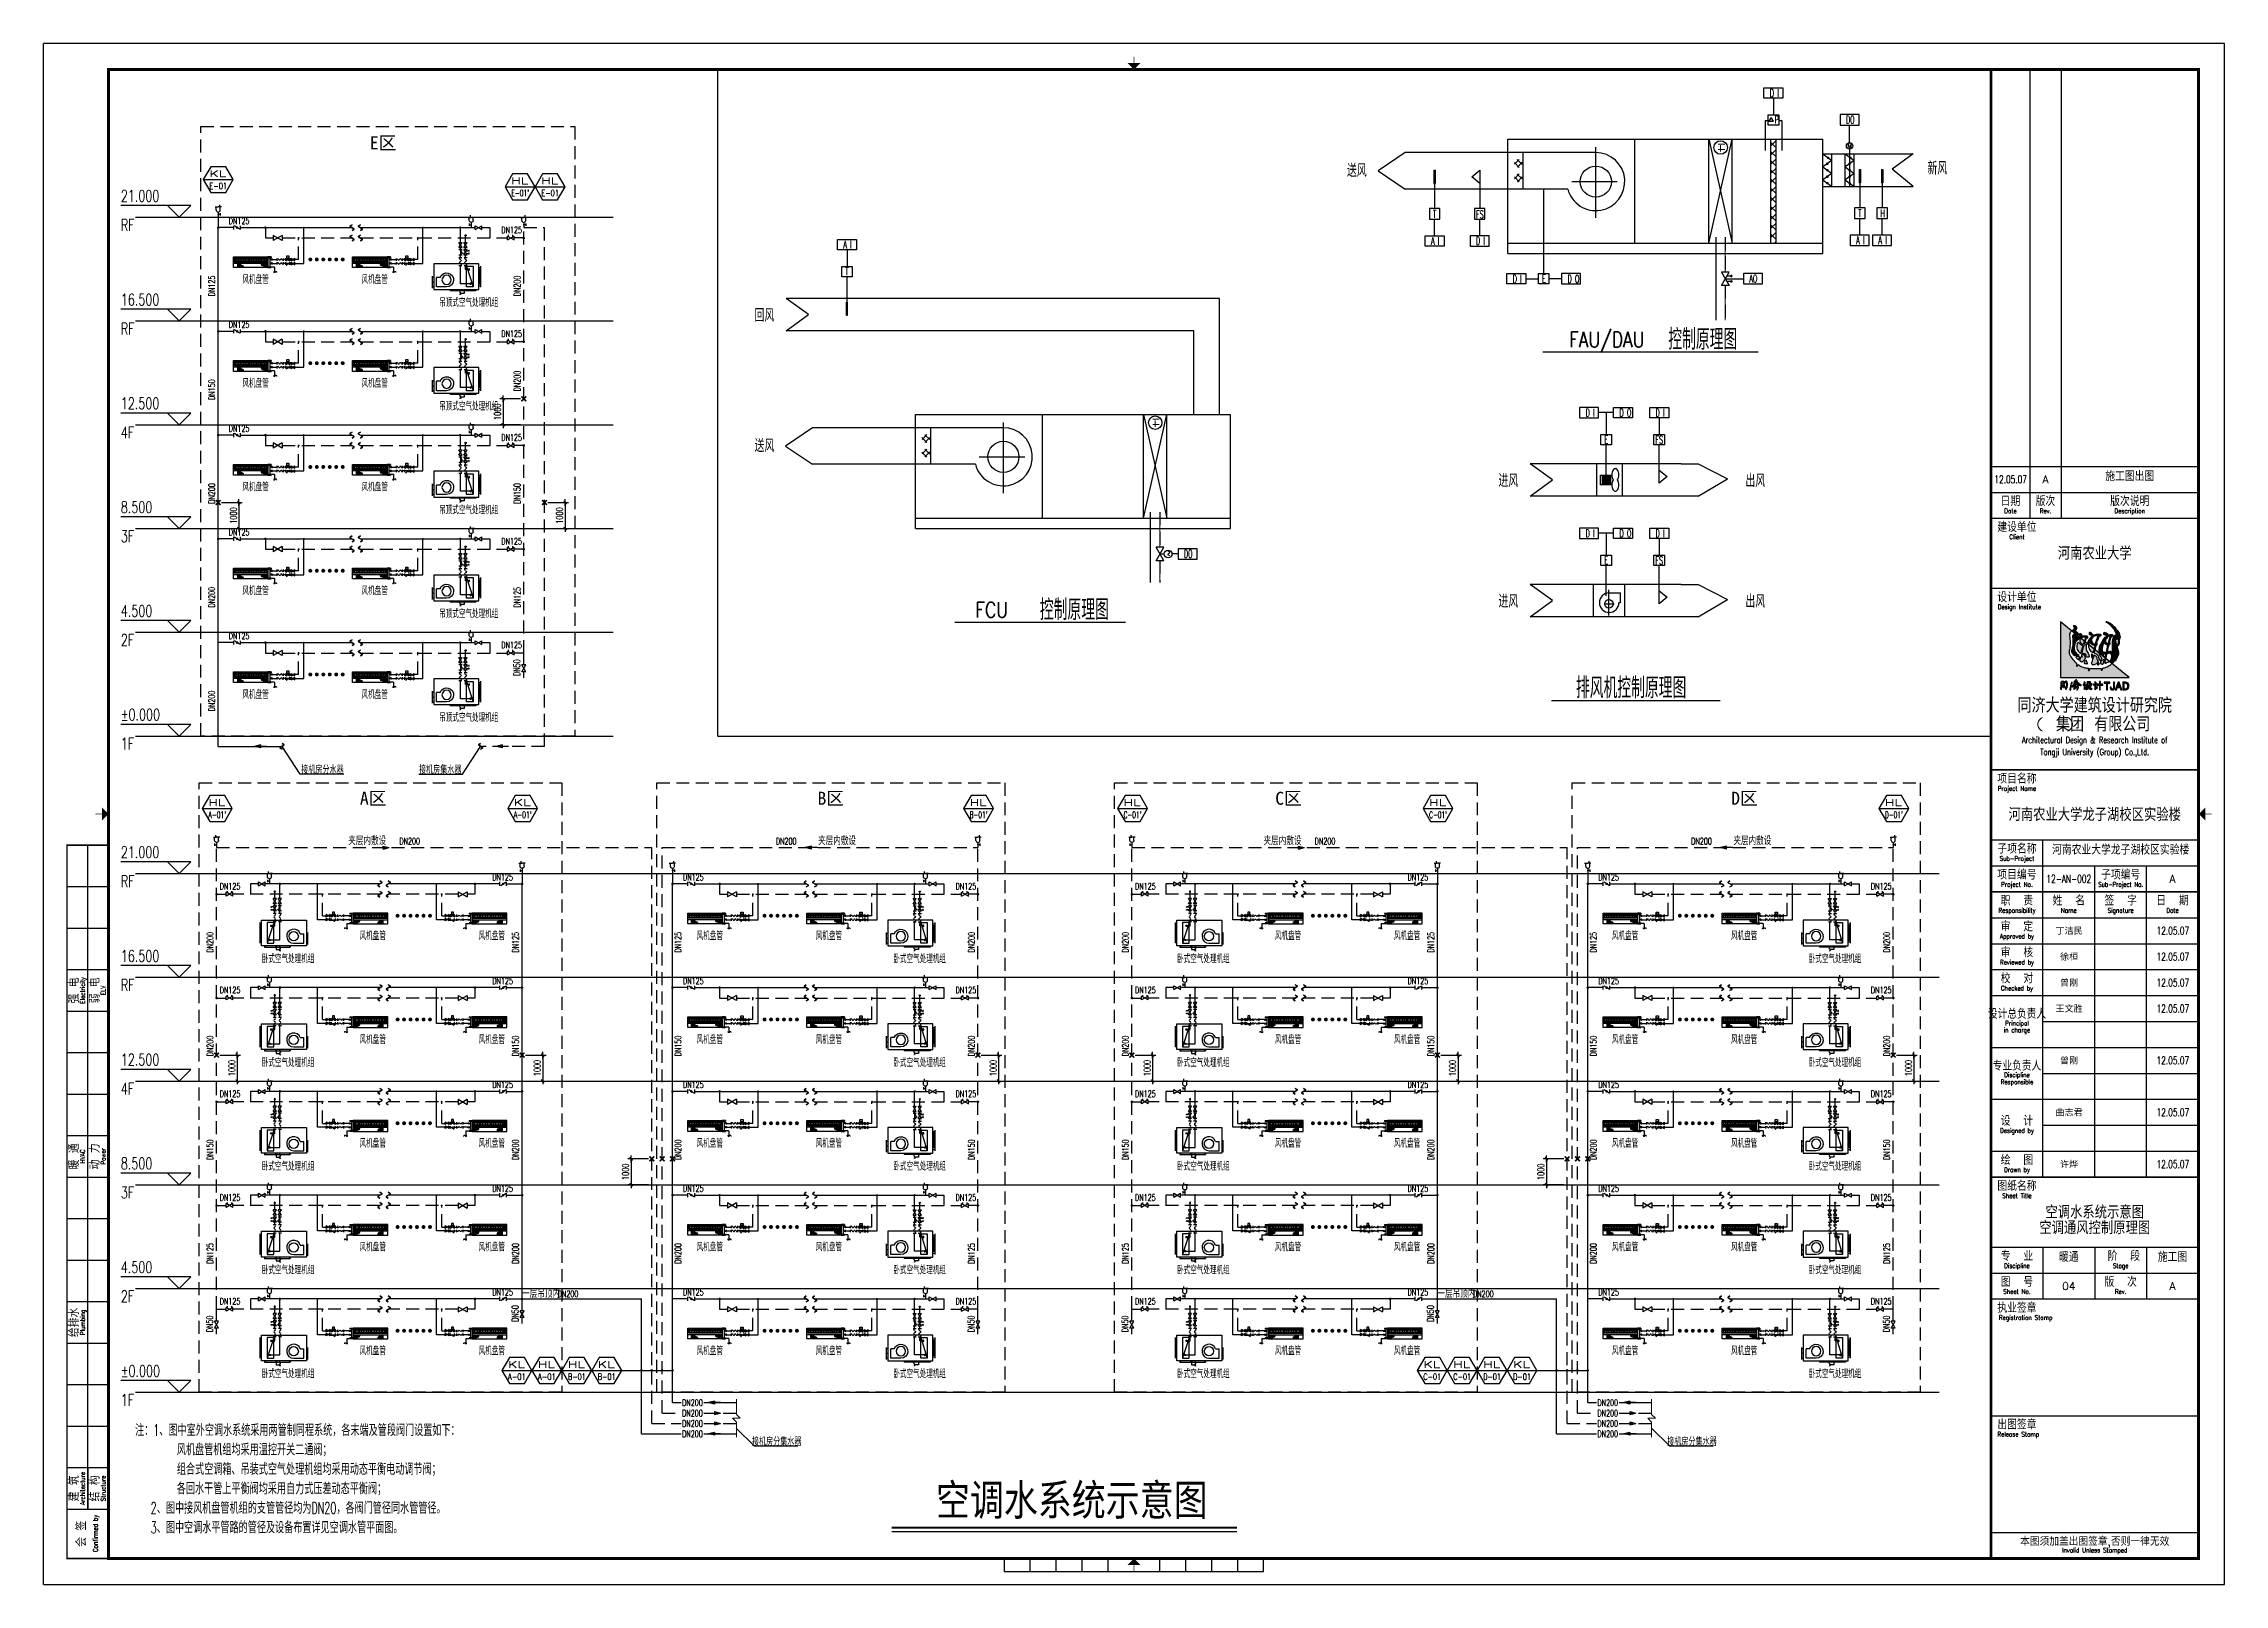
# Model space of a CAD drawing. Extents: x -345393 to -54719, y 203828 to 476815.
# Drawn here: x -261293 to -177193, y 269724 to 329124 of the extents above; entities that cross this region are included whole.
import ezdxf
from ezdxf.enums import TextEntityAlignment as Align

# ---------------------------------------------------------------- set-up
doc = ezdxf.new("R2010")
doc.units = 0
doc.header["$LTSCALE"] = 1000
doc.header["$MEASUREMENT"] = 0
for name, pattern in [('CHENG_DOTE', [1.42, 1, -0.2, 0.02, -0.2]), ('CONTINOUS', [0]), ('DASHDOT2', [0.5, 0.25, -0.125, 0, -0.125]), ('DASHED', [0.75, 0.5, -0.25])]:
    doc.linetypes.add(name, pattern=pattern)
doc.layers.get('0').update_dxf_attribs({"color": 252, "linetype": 'CONTINUOUS'})
doc.layers.get('Defpoints').update_dxf_attribs({"color": 252, "linetype": 'CONTINUOUS'})
for name, color, linetype in [('PUB_DIM', 252, 'CONTINUOUS'), ('PUB_TEXT', 252, 'CONTINUOUS'), ('TEXT', 252, 'CONTINUOUS'), ('图框', 252, 'CONTINUOUS'), ('暖通-水-标注', 95, 'CONTINUOUS'), ('暖通-水-水阀', 3, 'CONTINUOUS'), ('暖通-水-管道-供水', 1, 'CONTINUOUS'), ('暖通-水-管道-凝结水1', 128, 'DASHDOT2'), ('暖通-水-管道-回水', 6, 'DASHED'), ('暖通-水-管道-接点', 7, 'CONTINUOUS'), ('暖通-水-管道-水管', 6, 'CONTINUOUS'), ('暖通-水-管道-管径', 201, 'CONTINUOUS'), ('暖通-水-说明', 3, 'CONTINUOUS'), ('暖通-风-标注', 160, 'CONTINUOUS'), ('暖通-风-法兰', 2, 'CONTINUOUS'), ('暖通-风-设备', 40, 'CONTINUOUS'), ('暖通-风-说明', 3, 'CONTINUOUS'), ('暖通-风-轴线', 5, 'CHENG_DOTE'), ('暖通-风-阀门', 7, 'CONTINUOUS'), ('暖通-风-风口标注', 3, 'CONTINUOUS'), ('暖通-风-风管', 4, 'CONTINUOUS')]:
    doc.layers.add(name, color=color, linetype=linetype)
doc.layers.add('暖通-公共-说明', color=50, linetype='CONTINUOUS', lineweight=20)
doc.layers.add('暖通-风-风口', color=3, linetype='CONTINUOUS', lineweight=20)
doc.styles.add('_TCH_DIM', font='SIMPLEX', dxfattribs={"bigfont": 'GBCBIG'})
doc.styles.add('BT', font='romanc', dxfattribs={"bigfont": 'HZTXT.SHX'})
doc.styles.add('DIM_FONT', font='SIMPLEX', dxfattribs={"width": 0.7, "bigfont": 'GBCBIG'})
doc.styles.add('HT', font='simhei.ttf')
doc.styles.add('HZ-ZG', font='romans.shx', dxfattribs={"width": 0.8, "bigfont": 'hzf.shx'})
doc.styles.add('HZTXT', font='tj-romans1.shx', dxfattribs={"width": 0.75, "bigfont": 'tj-hztxt1.shx'})
doc.styles.add('HZXY', font='romans.shx', dxfattribs={"bigfont": 'HZTXT.SHX'})
doc.styles.add('M-TEXT2', font='romanc.shx', dxfattribs={"width": 0.8, "bigfont": 'hzf.shx'})
doc.styles.add('NT3', font='romans.shx', dxfattribs={"width": 0.65, "bigfont": 'hztxt.shx'})
doc.styles.add('TKZ1_tjhts.shx', font='tjromant.shx', dxfattribs={"bigfont": 'tjhts.shx'})
doc.styles.add('TKZ2_tjkts.shx', font='tjromant.shx', dxfattribs={"bigfont": 'tjkts.shx'})
doc.styles.add('图框字1_黑体', font='simhei.ttf')
doc.dimstyles.new('暖-标注100', dxfattribs={"dimscale": 0.85, "dimtxt": 300, "dimasz": 1, "dimexe": 150, "dimexo": 150, "dimgap": 100, "dimtad": 1, "dimdec": 0, "dimdsep": 46, "dimtxsty": 'NT3', "dimblk": '_DIMX', "dimcen": 0.09, "dimclrt": 7, "dimadec": 0, "dimazin": 0, "dimtfac": 1, "dimtdec": 0, "dimtix": 1, "dimtmove": 2, "dimatfit": 3, "dimldrblk": '_DIMX', "dimfxl": 0, "dimtolj": 1, "dimtzin": 0, "dimarcsym": 0})
pattern_1 = [(90, (170159.227, -52779.35), (31.75, 2e-15), [])]

msp = doc.modelspace()

# ---------------------------------------------------------------- texts
at = {"layer": 'PUB_TEXT', "style": '_TCH_DIM', "width": 0.705882}
for s, p in [('21.000', (-258314.43245, 323031.25528)), ('RF', (-258314.43245, 321910.71015)), ('16.500', (-258314.43245, 319031.25528)), ('RF', (-258314.43245, 317910.71015)), ('12.500', (-258314.43245, 315031.25528)), ('4F', (-258314.43245, 313910.71015)), ('8.500', (-258314.43245, 311031.25528)), ('3F', (-258314.43245, 309910.71015)), ('4.500', (-258314.43245, 307031.25528)), ('2F', (-258314.43245, 305910.71015)), ('%%P0.000', (-258314.43245, 303031.25528)), ('1F', (-258314.43245, 301910.71015)), ('21.000', (-258314.43245, 297729.67781)), ('RF', (-258314.43245, 296609.13268)), ('16.500', (-258314.43245, 293729.67781)), ('RF', (-258314.43245, 292609.13268)), ('12.500', (-258314.43245, 289729.67781)), ('4F', (-258314.43245, 288609.13268)), ('8.500', (-258314.43245, 285729.67781)), ('3F', (-258314.43245, 284609.13268)), ('4.500', (-258314.43245, 281729.67781)), ('2F', (-258314.43245, 280609.13268)), ('%%P0.000', (-258314.43245, 277729.67781)), ('1F', (-258314.43245, 276609.13268))]:
    msp.add_text(s, height=446.25, dxfattribs=at).set_placement(p)
at = {"layer": '图框', "style": 'TKZ1_tjhts.shx'}
for s, height, p in [('空调水系统示意图', 500, (-182192.68235, 284074.42898)), ('空调通风控制原理图', 500, (-182192.68235, 283474.42898)), ('04', 300, (-183192.68235, 281224.42898))]:
    msp.add_text(s, height=height, dxfattribs=at).set_placement(p, align=Align.MIDDLE_CENTER)
at = {"layer": '暖通-水-管道-管径', "style": 'NT3', "width": 0.65}
for s, p in [('DN125 ', (-254151.85189, 322164.16882)), ('DN125 ', (-243641.27468, 321814.22065)), ('DN125 ', (-254151.85189, 318164.16882)), ('DN125 ', (-243641.27468, 317814.22065)), ('DN125 ', (-254151.85189, 314164.16882)), ('DN125 ', (-243641.27468, 313814.22065)), ('DN125 ', (-254151.85189, 310164.16882)), ('DN125 ', (-243641.27468, 309814.22065)), ('DN125 ', (-254151.85189, 306164.16882)), ('DN125 ', (-243641.27468, 305814.22065)), ('DN200', (-247571.88474, 298253.96577)), ('DN200', (-233053.72812, 298253.96577)), ('DN200', (-212273.52578, 298253.96577)), ('DN200', (-197755.36916, 298253.96577)), ('DN125 ', (-243990.53984, 296862.59134)), ('DN125 ', (-236635.07302, 296862.59134)), ('DN125 ', (-208692.18088, 296862.59134)), ('DN125 ', (-201336.71405, 296862.59134)), ('DN125 ', (-254501.11705, 296512.64317)), ('DN125 ', (-226124.49581, 296512.64317)), ('DN125 ', (-219202.75809, 296512.64317)), ('DN125 ', (-190826.13685, 296512.64317)), ('DN125 ', (-254501.11705, 292512.64317)), ('DN125 ', (-243990.53984, 292862.59134)), ('DN125 ', (-236635.07302, 292862.59134)), ('DN125 ', (-226124.49581, 292512.64317)), ('DN125 ', (-219202.75809, 292512.64317)), ('DN125 ', (-208692.18088, 292862.59134)), ('DN125 ', (-201336.71405, 292862.59134)), ('DN125 ', (-190826.13685, 292512.64317)), ('DN125 ', (-254501.11705, 288512.64317)), ('DN125 ', (-243990.53984, 288862.59134)), ('DN125 ', (-236635.07302, 288862.59134)), ('DN125 ', (-226124.49581, 288512.64317)), ('DN125 ', (-219202.75809, 288512.64317)), ('DN125 ', (-208692.18088, 288862.59134)), ('DN125 ', (-201336.71405, 288862.59134)), ('DN125 ', (-190826.13685, 288512.64317)), ('DN125 ', (-243990.53984, 284862.59134)), ('DN125 ', (-236635.07302, 284862.59134)), ('DN125 ', (-208692.18088, 284862.59134)), ('DN125 ', (-201336.71405, 284862.59134)), ('DN125 ', (-254501.11705, 284512.64317)), ('DN125 ', (-226124.49581, 284512.64317)), ('DN125 ', (-219202.75809, 284512.64317)), ('DN125 ', (-190826.13685, 284512.64317)), ('DN125 ', (-243990.53984, 280862.59134)), ('DN200', (-241466.89512, 280796.9716)), ('DN125 ', (-236635.07302, 280862.59134)), ('DN125 ', (-208692.18088, 280862.59134)), ('DN200', (-206168.53616, 280796.9716)), ('DN125 ', (-201336.71405, 280862.59134)), ('DN125 ', (-254501.11705, 280512.64317)), ('DN125 ', (-226124.49581, 280512.64317)), ('DN125 ', (-219202.75809, 280512.64317)), ('DN125 ', (-190826.13685, 280512.64317)), ('DN200', (-236668.40501, 276602.44477)), ('DN200', (-201370.04604, 276602.44477)), ('DN200', (-236668.40501, 276202.44477)), ('DN200', (-236668.40501, 275802.44477)), ('DN200', (-201370.04604, 276202.44477)), ('DN200', (-201370.04604, 275802.44477)), ('DN200', (-236668.40501, 275402.44477)), ('DN200', (-201370.04604, 275402.44477))]:
    msp.add_text(s, height=250, dxfattribs=at).set_placement(p)
for s, p in [('DN125', (-254684.9596, 319383.30613)), ('DN200', (-242904.36976, 319383.30613)), ('DN200', (-242904.36976, 315716.17487)), ('DN150', (-254684.9596, 315383.30613)), ('DN200', (-254684.9596, 311383.30613)), ('DN150', (-242904.36976, 311383.30613)), ('DN200', (-254684.9596, 307383.30613)), ('DN125', (-242904.36976, 307383.30613)), ('DN200', (-254684.9596, 303383.30613)), ('DN200', (-254748.77056, 294081.72866)), ('DN125', (-242968.18072, 294081.72866)), ('DN125', (-236702.31034, 294081.72866)), ('DN200', (-225387.59089, 294081.72866)), ('DN200', (-219450.4116, 294081.72866)), ('DN125', (-207669.82176, 294081.72866)), ('DN125', (-201403.95138, 294081.72866)), ('DN200', (-190089.23193, 294081.72866)), ('DN200', (-254748.77056, 290081.72866)), ('DN150', (-242968.18072, 290081.72866)), ('DN150', (-236702.31034, 290081.72866)), ('DN200', (-225387.59089, 290081.72866)), ('DN200', (-219450.4116, 290081.72866)), ('DN150', (-207669.82176, 290081.72866)), ('DN150', (-201403.95138, 290081.72866)), ('DN200', (-190089.23193, 290081.72866)), ('DN150', (-254748.77056, 286081.72866)), ('DN200', (-242968.18072, 286081.72866)), ('DN200', (-236702.31034, 286081.72866)), ('DN150', (-225387.59089, 286081.72866)), ('DN150', (-219450.4116, 286081.72866)), ('DN200', (-207669.82176, 286081.72866)), ('DN200', (-201403.95138, 286081.72866)), ('DN150', (-190089.23193, 286081.72866)), ('DN125', (-254748.77056, 282081.72866)), ('DN200', (-242968.18072, 282081.72866)), ('DN200', (-236702.31034, 282081.72866)), ('DN125', (-225387.59089, 282081.72866)), ('DN125', (-219450.4116, 282081.72866)), ('DN200', (-207669.82176, 282081.72866)), ('DN200', (-201403.95138, 282081.72866)), ('DN125', (-190089.23193, 282081.72866))]:
    msp.add_text(s, height=250, rotation=90, dxfattribs=at).set_placement(p)
at = {"layer": '暖通-水-说明', "style": 'HT'}
for s, p in [('E区', (-248199.78018, 325301.64878)), ('A区', (-248583.94182, 300032.48184)), ('B区', (-230937.13316, 300032.48184)), ('C区', (-213285.58286, 300032.48184)), ('D区', (-195701.47397, 300032.48184))]:
    msp.add_text(s, height=500, dxfattribs=at).set_placement(p, align=Align.MIDDLE)
at = {"layer": '暖通-水-说明', "style": 'HZTXT', "width": 0.7}
for s, p in [('接机房分水器', (-250538.66893, 301156.66388)), ('接机房集水器', (-245997.05469, 301156.66388)), ('接机房分集水器', (-233021.89006, 275255.08641)), ('接机房分集水器', (-197723.5311, 275255.08641))]:
    msp.add_text(s, height=300, dxfattribs=at).set_placement(p, align=Align.MIDDLE)
at = {"layer": '暖通-水-说明', "style": 'HZ-ZG'}
for s, height, width, p in [('夹层内敷设', 300, 0.75, (-249546.65578, 298231.103)), ('夹层内敷设', 300, 0.75, (-231425.66686, 298231.103)), ('夹层内敷设', 300, 0.75, (-214248.29682, 298231.103)), ('夹层内敷设', 300, 0.75, (-196127.3079, 298231.103)), ('一层吊顶内', 300, 0.75, (-242838.78651, 280774.27199)), ('一层吊顶内', 300, 0.75, (-207540.42755, 280774.27199)), ('注：1、图中室外空调水系统采用两管制同程系统，各末端及管段阀门设置如下：', 450, 0.6, (-257764.57339, 275445.80424)), ('        风机盘管机组均采用温控开关二通阀；', 450, 0.6, (-257764.57339, 274695.80424)), ('        组合式空调箱、吊装式空气处理机组均采用动态平衡电动调节阀；', 450, 0.6, (-257764.57339, 273945.80424)), ('        各回水干管上平衡阀均采用自力式压差动态平衡阀；', 450, 0.6, (-257764.57339, 273195.80424)), ('   2、图中接风机盘管机组的支管管径均为DN20，各阀门管径同水管管径。', 450, 0.6, (-257764.57339, 272445.80424)), ('   3、图中空调水平管路的管径及设备布置详见空调水管平面图。', 450, 0.6, (-257764.57339, 271695.80424))]:
    msp.add_text(s, height=height, dxfattribs=dict(at, width=width)).set_placement(p)
at = {"layer": '暖通-水-说明', "style": 'HT', "width": 0.8}
msp.add_text('空调水系统示意图', height=1200, dxfattribs=at).set_placement((-216403.5851, 272379.52815), align=Align.RIGHT)
at = {"layer": '暖通-风-设备', "color": 3, "style": 'HZTXT', "width": 0.8}
for p in [(-196765.61708, 325081.3321), (-196765.61708, 324875.83018), (-218569.0964, 314472.41791), (-218569.0964, 314266.91599)]:
    msp.add_text('-', height=400, dxfattribs=at).set_placement(p)
at = {"layer": '暖通-风-设备', "color": 3, "width": 0.8}
for s, height, style, p in [('-', 400, 'HZTXT', (-196455.9935, 324907.4196)), ('-', 400, 'HZTXT', (-218259.47283, 314298.50542)), ('~', 250, 'DIM_FONT', (-217792.68257, 309363.58898))]:
    msp.add_text(s, height=height, rotation=90, dxfattribs=dict(at, style=style)).set_placement(p)
at = {"layer": '暖通-风-说明'}
for s, height, style, width, p in [('D I', 300.1536, 'HZXY', 0.6, (-194722.76775, 327070.98534)), ('P', 300.1536, 'HZXY', 0.6, (-194538.52272, 326040.47817)), ('DO', 300.1536, 'HZXY', 0.6, (-191786.19403, 326039.99729)), ('新风', 500, 'HZTXT', 0.8, (-188642.21817, 324071.68474)), ('送风', 500, 'HZTXT', 0.8, (-211029.7875, 323986.57696)), ('T', 300.1536, 'HZXY', 0.6, (-207711.44626, 322402.91253)), ('FS', 300.1536, 'HZXY', 0.6, (-206052.56998, 322396.35561)), ('T', 300.1536, 'HZXY', 0.6, (-191314.97106, 322428.77792)), ('H', 300.1536, 'HZXY', 0.6, (-190456.31873, 322428.77792)), ('A I', 300.1536, 'HZXY', 0.6, (-230450.56805, 321223.2242)), ('A I', 300.1536, 'HZXY', 0.6, (-207789.39855, 321363.85383)), ('D I', 300.1536, 'HZXY', 0.6, (-206051.7722, 321372.40535)), ('A I', 300.1536, 'HZXY', 0.6, (-191392.92335, 321398.27075)), ('A I', 300.1536, 'HZXY', 0.6, (-190534.27102, 321398.27075)), ('T', 300.1536, 'HZXY', 0.6, (-230372.61576, 320192.71703)), ('风机盘管', 300, 'HZTXT', 0.65, (-253625.37444, 319867.20409)), ('风机盘管', 300, 'HZTXT', 0.65, (-249033.3411, 319867.20409)), ('D I', 300.1536, 'HZXY', 0.6, (-204634.96875, 319904.81554)), ('E', 300.1536, 'HZXY', 0.6, (-203505.77117, 319917.888)), ('D O', 300.1536, 'HZXY', 0.6, (-202523.04726, 319904.81554)), ('AO', 300.1536, 'HZXY', 0.6, (-195515.261, 319914.64191)), ('吊顶式空气处理机组', 300, 'HZTXT', 0.65, (-246040.07456, 318981.72292)), ('回风', 500, 'HZTXT', 0.8, (-233875.60441, 318399.00774)), ('FAU/DAU', 600, 'BT', 0.8, (-202458.46861, 317418.10361)), ('    控制原理图', 800, 'HZTXT', 0.7, (-200307.6855, 317322.87385)), ('风机盘管', 300, 'HZTXT', 0.65, (-253625.37444, 315867.20409)), ('风机盘管', 300, 'HZTXT', 0.65, (-249033.3411, 315867.20409)), ('吊顶式空气处理机组', 300, 'HZTXT', 0.65, (-246040.07456, 314981.72292)), ('D I', 300.1536, 'HZXY', 0.6, (-201826.08777, 314744.65283)), ('D O', 300.1536, 'HZXY', 0.6, (-200520.00883, 314744.65283)), ('D I', 300.1536, 'HZXY', 0.6, (-199129.20079, 314744.65283)), ('送风', 500, 'HZTXT', 0.8, (-233875.60441, 313377.66278)), ('E', 300.1536, 'HZXY', 0.6, (-201099.81146, 313714.14566)), ('FS', 300.1536, 'HZXY', 0.6, (-199133.14042, 313700.50868)), ('风机盘管', 300, 'HZTXT', 0.65, (-253625.37444, 311867.20409)), ('风机盘管', 300, 'HZTXT', 0.65, (-249033.3411, 311867.20409)), ('进风', 500, 'HZTXT', 0.8, (-205186.82437, 312027.24721)), ('出风', 500, 'HZTXT', 0.8, (-195662.97991, 312027.24721)), ('吊顶式空气处理机组', 300, 'HZTXT', 0.65, (-246040.07456, 310981.72292)), ('D I', 300.1536, 'HZXY', 0.6, (-201826.08777, 310092.87537)), ('D O', 300.1536, 'HZXY', 0.6, (-200520.00883, 310092.87537)), ('D I', 300.1536, 'HZXY', 0.6, (-199129.20079, 310092.87537)), ('DO', 300.1536, 'HZXY', 0.6, (-217318.74032, 309304.45288)), ('E', 300.1536, 'HZXY', 0.6, (-201099.81146, 309062.3682)), ('FS', 300.1536, 'HZXY', 0.6, (-199133.14042, 309048.73122)), ('风机盘管', 300, 'HZTXT', 0.65, (-253625.37444, 307867.20409)), ('风机盘管', 300, 'HZTXT', 0.65, (-249033.3411, 307867.20409)), ('进风', 500, 'HZTXT', 0.8, (-205186.82437, 307375.46976)), ('出风', 500, 'HZTXT', 0.8, (-195662.97991, 307375.46976)), ('吊顶式空气处理机组', 300, 'HZTXT', 0.65, (-246040.07456, 306981.72292)), ('FCU', 600, 'BT', 0.8, (-225358.30591, 306993.97305)), ('控制原理图', 800, 'HZTXT', 0.7, (-222871.79789, 306898.74329)), ('排风机控制原理图', 800, 'HZTXT', 0.7, (-202199.0512, 303888.22268)), ('风机盘管', 300, 'HZTXT', 0.65, (-253625.37444, 303867.20409)), ('风机盘管', 300, 'HZTXT', 0.65, (-249033.3411, 303867.20409)), ('吊顶式空气处理机组', 300, 'HZTXT', 0.65, (-246040.07456, 302981.72292)), ('风机盘管', 300, 'HZTXT', 0.65, (-249107.80766, 294565.62662)), ('风机盘管', 300, 'HZTXT', 0.65, (-244515.77432, 294565.62662)), ('风机盘管', 300, 'HZTXT', 0.65, (-236108.59557, 294565.62662)), ('风机盘管', 300, 'HZTXT', 0.65, (-231516.56223, 294565.62662)), ('风机盘管', 300, 'HZTXT', 0.65, (-213809.4487, 294565.62662)), ('风机盘管', 300, 'HZTXT', 0.65, (-209217.41536, 294565.62662)), ('风机盘管', 300, 'HZTXT', 0.65, (-200810.2366, 294565.62662)), ('风机盘管', 300, 'HZTXT', 0.65, (-196218.20326, 294565.62662)), ('卧式空气处理机组', 300, 'HZTXT', 0.65, (-252879.53877, 293680.14545)), ('卧式空气处理机组', 300, 'HZTXT', 0.65, (-228523.29569, 293680.14545)), ('卧式空气处理机组', 300, 'HZTXT', 0.65, (-217581.17981, 293680.14545)), ('卧式空气处理机组', 300, 'HZTXT', 0.65, (-193224.93673, 293680.14545)), ('风机盘管', 300, 'HZTXT', 0.65, (-249107.80766, 290565.62662)), ('风机盘管', 300, 'HZTXT', 0.65, (-244515.77432, 290565.62662)), ('风机盘管', 300, 'HZTXT', 0.65, (-236108.59557, 290565.62662)), ('风机盘管', 300, 'HZTXT', 0.65, (-231516.56223, 290565.62662)), ('风机盘管', 300, 'HZTXT', 0.65, (-213809.4487, 290565.62662)), ('风机盘管', 300, 'HZTXT', 0.65, (-209217.41536, 290565.62662)), ('风机盘管', 300, 'HZTXT', 0.65, (-200810.2366, 290565.62662)), ('风机盘管', 300, 'HZTXT', 0.65, (-196218.20326, 290565.62662)), ('卧式空气处理机组', 300, 'HZTXT', 0.65, (-252879.53877, 289680.14545)), ('卧式空气处理机组', 300, 'HZTXT', 0.65, (-228523.29569, 289680.14545)), ('卧式空气处理机组', 300, 'HZTXT', 0.65, (-217581.17981, 289680.14545)), ('卧式空气处理机组', 300, 'HZTXT', 0.65, (-193224.93673, 289680.14545)), ('风机盘管', 300, 'HZTXT', 0.65, (-249107.80766, 286565.62662)), ('风机盘管', 300, 'HZTXT', 0.65, (-244515.77432, 286565.62662)), ('风机盘管', 300, 'HZTXT', 0.65, (-236108.59557, 286565.62662)), ('风机盘管', 300, 'HZTXT', 0.65, (-231516.56223, 286565.62662)), ('风机盘管', 300, 'HZTXT', 0.65, (-213809.4487, 286565.62662)), ('风机盘管', 300, 'HZTXT', 0.65, (-209217.41536, 286565.62662)), ('风机盘管', 300, 'HZTXT', 0.65, (-200810.2366, 286565.62662)), ('风机盘管', 300, 'HZTXT', 0.65, (-196218.20326, 286565.62662)), ('卧式空气处理机组', 300, 'HZTXT', 0.65, (-252879.53877, 285680.14545)), ('卧式空气处理机组', 300, 'HZTXT', 0.65, (-228523.29569, 285680.14545)), ('卧式空气处理机组', 300, 'HZTXT', 0.65, (-217581.17981, 285680.14545)), ('卧式空气处理机组', 300, 'HZTXT', 0.65, (-193224.93673, 285680.14545)), ('风机盘管', 300, 'HZTXT', 0.65, (-249107.80766, 282565.62662)), ('风机盘管', 300, 'HZTXT', 0.65, (-244515.77432, 282565.62662)), ('风机盘管', 300, 'HZTXT', 0.65, (-236108.59557, 282565.62662)), ('风机盘管', 300, 'HZTXT', 0.65, (-231516.56223, 282565.62662)), ('风机盘管', 300, 'HZTXT', 0.65, (-213809.4487, 282565.62662)), ('风机盘管', 300, 'HZTXT', 0.65, (-209217.41536, 282565.62662)), ('风机盘管', 300, 'HZTXT', 0.65, (-200810.2366, 282565.62662)), ('风机盘管', 300, 'HZTXT', 0.65, (-196218.20326, 282565.62662)), ('卧式空气处理机组', 300, 'HZTXT', 0.65, (-252879.53877, 281680.14545)), ('卧式空气处理机组', 300, 'HZTXT', 0.65, (-228523.29569, 281680.14545)), ('卧式空气处理机组', 300, 'HZTXT', 0.65, (-217581.17981, 281680.14545)), ('卧式空气处理机组', 300, 'HZTXT', 0.65, (-193224.93673, 281680.14545)), ('风机盘管', 300, 'HZTXT', 0.65, (-249107.80766, 278565.62662)), ('风机盘管', 300, 'HZTXT', 0.65, (-244515.77432, 278565.62662)), ('风机盘管', 300, 'HZTXT', 0.65, (-236108.59557, 278565.62662)), ('风机盘管', 300, 'HZTXT', 0.65, (-231516.56223, 278565.62662)), ('风机盘管', 300, 'HZTXT', 0.65, (-213809.4487, 278565.62662)), ('风机盘管', 300, 'HZTXT', 0.65, (-209217.41536, 278565.62662)), ('风机盘管', 300, 'HZTXT', 0.65, (-200810.2366, 278565.62662)), ('风机盘管', 300, 'HZTXT', 0.65, (-196218.20326, 278565.62662)), ('卧式空气处理机组', 300, 'HZTXT', 0.65, (-252879.53877, 277680.14545)), ('卧式空气处理机组', 300, 'HZTXT', 0.65, (-228523.29569, 277680.14545)), ('卧式空气处理机组', 300, 'HZTXT', 0.65, (-217581.17981, 277680.14545)), ('卧式空气处理机组', 300, 'HZTXT', 0.65, (-193224.93673, 277680.14545))]:
    msp.add_text(s, height=height, dxfattribs=dict(at, style=style, width=width)).set_placement(p)
at = {"layer": '暖通-风-说明', "style": 'HZXY', "width": 0.7}
msp.add_text('M', height=200, dxfattribs=at).set_placement((-191641.79007, 325188.4181), align=Align.MIDDLE)

# ---------------------------------------------------------------- blocks, each defined once
blk = doc.blocks.new('TJAD_TK_LOGO')
at = {"layer": '图框'}
for points in [[(0.309, 0.239, -0.055111), (0.298, 0.218, -0.399817), (0.289, 0.213, -0.15154), (0.281, 0.216, -0.301448), (0.281, 0.226, 0.010306), (0.289, 0.248, -0.01851), (0.216, 0.33, -0.103184), (0.157, 0.423, -0.120959), (0.156, 0.5, 0.063512), (0.168, 0.638, 0.024265), (0.163, 0.716, -0.039016), (0.159, 0.759, -0.148803), (0.167, 0.795, -0.063522), (0.19, 0.819, -0.021561), (0.199, 0.827), (0, 0.989), (0, 0.014), (1.2, 0.014), (0.901, 0.256, -0.02734), (0.87, 0.232, -0.056811), (0.802, 0.195, -0.043653), (0.743, 0.178, 0.070224), (0.74, 0.168, -0.155586), (0.734, 0.146, -0.268078), (0.715, 0.144, 0.046034), (0.714, 0.151, -0.10837), (0.716, 0.158, 0.067272), (0.719, 0.172, 0.007869), (0.606, 0.171, -0.018474), (0.519, 0.174, 0.089356), (0.513, 0.16, -0.084297), (0.509, 0.144, -0.378712), (0.498, 0.137, -0.129516), (0.487, 0.142, 0.010082), (0.489, 0.148, -0.06366), (0.493, 0.159, -0.047427), (0.496, 0.17, 0.412458), (0.493, 0.175, 0.04646), (0.459, 0.179, -0.083304), (0.398, 0.192, -0.056916)], [(0.278, 0.851, 0.150805), (0.286, 0.87, 0.118181), (0.284, 0.888, 0.061251), (0.278, 0.901, 0.110829), (0.266, 0.912, 0.065976), (0.248, 0.919, 0.129921), (0.229, 0.92, 0.40681), (0.226, 0.916, 0.07663), (0.23, 0.907, -0.019502), (0.237, 0.896, -0.085799), (0.241, 0.884, -0.150999), (0.235, 0.858, -0.086307), (0.225, 0.846, -0.019332), (0.206, 0.833, 0.015742), (0.199, 0.827), (0.264, 0.775, -0.014783), (0.267, 0.774, -0.092021), (0.285, 0.767, -0.021612), (0.299, 0.758, 0.020501), (0.302, 0.757, -0.138406), (0.302, 0.756, -0.004327), (0.304, 0.756, 0.041521), (0.307, 0.755, 0.017006), (0.309, 0.756, 0.175362), (0.313, 0.76, 0.115175), (0.313, 0.77, 0.133458), (0.302, 0.795, 0.090138), (0.282, 0.811, 0.068529), (0.267, 0.817, -0.013934), (0.257, 0.819, -0.201719), (0.25, 0.824, -0.378426), (0.25, 0.831, -0.084166), (0.26, 0.837, 0.070184)], [(0.264, 0.775, 0.064867), (0.248, 0.774, 0.116531), (0.226, 0.765, 0.208218), (0.216, 0.75, 0.02194), (0.216, 0.741, -0.003556), (0.223, 0.64, -0.008585), (0.225, 0.606, -0.036626), (0.224, 0.587, -0.030322), (0.219, 0.565, 0.008639), (0.208, 0.528, 0.029199), (0.201, 0.493, 0.047639), (0.199, 0.469, 0.083135), (0.203, 0.45, 0.077424), (0.222, 0.419, 0.095524), (0.251, 0.392, 0.133345), (0.255, 0.391, 0.037671), (0.266, 0.395, -0.074764), (0.289, 0.401, -0.017227), (0.311, 0.402, 0.103318), (0.324, 0.403, 0.529251), (0.324, 0.406, 0.058891), (0.31, 0.414, -0.106556), (0.272, 0.441, -0.157893), (0.244, 0.5, -0.090292), (0.241, 0.541, -0.061166), (0.257, 0.612, -0.11155), (0.27, 0.637, -0.016825), (0.293, 0.661, -0.002917), (0.333, 0.697, 0.013927), (0.345, 0.708)], [(0.474, 0.731, 0.018572), (0.473, 0.731), (0.473, 0.732, 0.06936), (0.47, 0.733, 0.047212), (0.46, 0.735, 0.024282), (0.443, 0.735, -0.000753), (0.412, 0.735, -0.013374), (0.392, 0.736, -0.164458), (0.382, 0.74, -0.15617), (0.376, 0.751, 0.064833), (0.371, 0.765, 0.17195), (0.36, 0.774, 0.077232), (0.348, 0.779, 0.099365), (0.341, 0.778, 0.128164), (0.335, 0.776, 0.199677), (0.331, 0.766, 0.156287), (0.335, 0.754, 0.086381), (0.343, 0.746, 0.029794), (0.351, 0.742, -0.218512), (0.359, 0.734, -0.050196), (0.36, 0.726, -0.223734), (0.356, 0.72, -0.013892), (0.345, 0.708), (0.359, 0.697, -0.00619), (0.387, 0.712, -0.093205), (0.434, 0.721, -0.103421), (0.439, 0.72, -0.384925), (0.441, 0.717, -0.045853), (0.438, 0.703, -0.014561), (0.423, 0.658, 0.006316), (0.419, 0.648), (0.432, 0.637, -0.003465), (0.435, 0.644, -0.002724), (0.456, 0.704, -0.338072), (0.461, 0.707, 0.005218), (0.473, 0.707, 0.309415), (0.476, 0.708, 0.132077), (0.479, 0.71, 0.147744), (0.481, 0.715, 0.135646), (0.481, 0.723, 0.18433)], [(0.756, 0.375, 0.010654), (0.758, 0.371, 0.091005), (0.765, 0.363, 0.311976), (0.77, 0.363)]]:
    blk.add_hatch(color=256, dxfattribs=at).paths.add_polyline_path(points)
h = blk.add_hatch(color=256, dxfattribs=at)
h.paths.add_polyline_path([(0.712, 0.755, 0.083086), (0.708, 0.761, 0.127732), (0.701, 0.764, 0.060999), (0.673, 0.768, 0.050289), (0.649, 0.769, 0.061315), (0.626, 0.765, -0.058239), (0.605, 0.759, -0.023274), (0.577, 0.756, -0.318074), (0.565, 0.762, -0.012807), (0.546, 0.787, 0.176594), (0.527, 0.801, 0.141446), (0.512, 0.802, 0.254042), (0.501, 0.793, 0.094349), (0.5, 0.777, 0.272202), (0.507, 0.767, 0.06938), (0.523, 0.763, -0.099001), (0.54, 0.758, -0.173209), (0.549, 0.747, -0.244282), (0.547, 0.738, -0.042049), (0.531, 0.716, 0.019533), (0.504, 0.683, 0.074328), (0.489, 0.659, -0.003717), (0.466, 0.61), (0.494, 0.587, -0.03259), (0.498, 0.607, -0.114709), (0.504, 0.617), (0.507, 0.619), (0.509, 0.62), (0.512, 0.62), (0.514, 0.619), (0.523, 0.614), (0.529, 0.609), (0.548, 0.592), (0.554, 0.586), (0.555, 0.586, 0.137325), (0.563, 0.582, 0.052206), (0.581, 0.58, -0.039081), (0.596, 0.578, -0.061234), (0.6, 0.577, -0.389955), (0.602, 0.574, -0.015439), (0.601, 0.566, -0.009793), (0.592, 0.514, -0.001555), (0.591, 0.509), (0.606, 0.496, -0.005675), (0.613, 0.522, 0.021764), (0.624, 0.57, -0.037231), (0.627, 0.579, -0.166808), (0.63, 0.581, 0.014415), (0.637, 0.584, 0.232872), (0.642, 0.591, 0.087887), (0.641, 0.601, 0.002273), (0.638, 0.615, -0.178357), (0.638, 0.619, -0.001216), (0.651, 0.66, -0.011476), (0.664, 0.699, -0.017032), (0.676, 0.729, -0.192629), (0.689, 0.74, -0.05264), (0.702, 0.745, 0.121865), (0.712, 0.748, 0.384919)])
h.paths.add_polyline_path([(0.597, 0.737, -0.021509), (0.628, 0.747, -0.053885), (0.638, 0.749, -0.363115), (0.652, 0.741, -0.093078), (0.646, 0.705, 0.023125), (0.622, 0.626, -0.067346), (0.613, 0.603, -0.278742), (0.606, 0.6, -0.067064), (0.586, 0.602, -0.223721), (0.563, 0.619, -0.070697), (0.543, 0.661, -0.171192), (0.544, 0.69, -0.090372), (0.564, 0.717, -0.097027)], flags=16)
h = blk.add_hatch(color=256, dxfattribs=at)
h.paths.add_polyline_path([(0.982, 0.688, -0.266995), (0.988, 0.691, -0.078548), (0.994, 0.689, -0.061401), (1.001, 0.685, -0.140506), (1.007, 0.676, -0.075077), (1.01, 0.653, -0.023792), (1.008, 0.62, 0.028581), (1.007, 0.585, 0.083513), (1.009, 0.572, 0.556873), (1.014, 0.571, 0.099876), (1.028, 0.596, 0.058859), (1.035, 0.633, 0.00868), (1.036, 0.66, -0.055868), (1.045, 0.71, 0.012909), (1.049, 0.719, 0.07627), (1.048, 0.734, 0.168287), (0.983, 0.856, 0.045812), (0.89, 0.946, 0.082299), (0.824, 0.983, 0.045024), (0.802, 0.988, 0.184323), (0.796, 0.987, 0.401214), (0.797, 0.985, 0.073894), (0.803, 0.98, 0.009968), (0.828, 0.967, -0.045085), (0.849, 0.953, -0.042435), (0.89, 0.913, -0.014659), (0.933, 0.859, -0.075958), (0.979, 0.767, 0.183281), (0.919, 0.704, 0.093166), (0.905, 0.577, 0.002645), (0.905, 0.539), (0.95, 0.539, -0.021718), (0.951, 0.561, -0.060902), (0.951, 0.563, -0.750169), (0.953, 0.563, -0.062141), (0.956, 0.558, -0.02804), (0.962, 0.541, -0.001207), (0.963, 0.539), (0.999, 0.539), (0.998, 0.542), (0.986, 0.581, -0.042759), (0.971, 0.648, -0.166183), (0.976, 0.68, -0.02967)])
h.paths.add_polyline_path([(0.921, 0.747, 0.337691), (0.922, 0.75, 0.234051), (0.918, 0.756, 0.085029), (0.898, 0.762, 0.109404), (0.867, 0.76, 0.027051), (0.842, 0.75, 0.096966), (0.82, 0.779, 0.147389), (0.788, 0.798, 0.110178), (0.765, 0.798, 0.193659), (0.754, 0.789, 0.105864), (0.751, 0.781, 0.322715), (0.756, 0.77, 0.090222), (0.775, 0.763, 0.021428), (0.79, 0.76, -0.062248), (0.802, 0.756, -0.0489), (0.814, 0.75, 0.061445), (0.828, 0.743, 0.045204), (0.773, 0.709, 0.105153), (0.746, 0.68, 0.017534), (0.699, 0.593, 0.04727), (0.677, 0.539), (0.731, 0.539, -0.016538), (0.733, 0.546, -0.06987), (0.755, 0.615, -0.55525), (0.762, 0.616, 0.087068), (0.773, 0.608, 0.000587), (0.779, 0.605, 0.051645), (0.781, 0.604, 0.002312), (0.798, 0.592, 0.1078), (0.815, 0.585, 0.06971), (0.83, 0.588, -0.002349), (0.824, 0.554, -0.014725), (0.822, 0.539), (0.839, 0.539, -0.003665), (0.842, 0.55, -0.003176), (0.85, 0.584, -0.214328), (0.855, 0.589, 0.079005), (0.864, 0.594, 0.136284), (0.869, 0.604, 0.042038), (0.87, 0.61, 0.121208), (0.869, 0.615, 0.033156), (0.864, 0.622, -0.089896), (0.861, 0.627, -0.153361), (0.862, 0.632, -0.00558), (0.876, 0.678, -0.02004), (0.892, 0.724, -0.10938), (0.9, 0.737, 0.024126), (0.911, 0.741, 0.094696)])
h.paths.add_polyline_path([(0.871, 0.737, -0.143663), (0.867, 0.714, 0.018808), (0.849, 0.654, -0.117601), (0.837, 0.612, -0.229986), (0.819, 0.61, -0.2857), (0.79, 0.639, -0.267121), (0.803, 0.697, -0.053371), (0.832, 0.724, -0.07094), (0.861, 0.743, -0.49062)], flags=16)
h = blk.add_hatch(color=256, dxfattribs=at)
h.paths.add_polyline_path([(0.393, 0.563, -0.011586), (0.397, 0.579, 0.253288), (0.396, 0.579, 0.095247), (0.388, 0.58, -0.0106), (0.376, 0.58, -0.133876), (0.361, 0.583, -0.082431), (0.345, 0.596, -0.01622), (0.332, 0.612, 0.042319), (0.324, 0.621, 0.140851), (0.317, 0.624, 0.145933), (0.308, 0.622, 0.038492), (0.302, 0.618), (0.302, 0.618, 0.000616), (0.3, 0.616, 0.032553), (0.298, 0.615, 0.095329), (0.294, 0.61, 0.096767), (0.291, 0.597, -0.001525), (0.288, 0.574, 0.034244), (0.285, 0.552, 0.085899), (0.292, 0.504, 0.097395), (0.314, 0.467, 0.083463), (0.339, 0.445, 0.098864), (0.352, 0.441, 0.30663), (0.356, 0.443, 0.075685), (0.361, 0.453, 0.009946), (0.371, 0.491, -0.023424), (0.378, 0.51, 0.034776)])
h.paths.add_polyline_path([(0.333, 0.372, 0.321528), (0.33, 0.377, 0.021484), (0.291, 0.382, 0.022843), (0.282, 0.382, 0.102534), (0.276, 0.381, 0.130045), (0.272, 0.378, 0.267367), (0.271, 0.374, -0.005872), (0.276, 0.364, 0.058515), (0.28, 0.355, 0.081344), (0.295, 0.338, 0.099387), (0.309, 0.33, 0.035917), (0.315, 0.328, 0.245908), (0.318, 0.33, 0.105203), (0.327, 0.349, -0.034055), (0.332, 0.365, 0.056891)])
h.paths.add_polyline_path([(0.431, 0.34, 0.245812), (0.436, 0.359, 0.065072), (0.425, 0.393, 0.134826), (0.425, 0.393, -0.114996), (0.425, 0.394, 0.061748), (0.418, 0.405, 0.16919), (0.41, 0.409, 0.009694), (0.393, 0.411, 0.017654), (0.382, 0.412, 0.044621), (0.374, 0.411, 0.15913), (0.368, 0.408, 0.263058), (0.367, 0.404, 0.037983), (0.375, 0.384, -0.091013), (0.378, 0.375, -0.183458), (0.376, 0.37, -0.186991), (0.37, 0.367, -0.076588), (0.364, 0.367, 0.012233), (0.357, 0.368, 0.175338), (0.353, 0.367, 0.023216), (0.34, 0.33, 0.04069), (0.336, 0.312, 0.28537), (0.339, 0.306, 0.048651), (0.347, 0.302, -0.083296), (0.359, 0.295, 0.044689), (0.367, 0.289, 0.196761), (0.378, 0.288, 0.127879), (0.395, 0.298, 0.050671)])
h.paths.add_polyline_path([(0.463, 0.285, 0.013244), (0.461, 0.293, 0.042352), (0.454, 0.311, 0.086452), (0.451, 0.314, 0.181931), (0.447, 0.314, 0.105167), (0.437, 0.307, 0.063777), (0.422, 0.289, 0.079039), (0.415, 0.273, 0.295118), (0.417, 0.263, 0.12746), (0.426, 0.259, 0.051219), (0.438, 0.258, -0.006938), (0.459, 0.255, 0.101871), (0.472, 0.256, 0.282022), (0.475, 0.26, 0.127329), (0.473, 0.266), (0.473, 0.266, -0.004335)])
h.paths.add_polyline_path([(0.658, 0.308, -0.058552), (0.645, 0.335, -0.043685), (0.641, 0.359, 0.088622), (0.637, 0.372, 0.151789), (0.622, 0.385, -0.046532), (0.606, 0.394, 0.04555), (0.599, 0.398, 0.043142), (0.597, 0.399), (0.597, 0.399, 0.251715), (0.586, 0.396, 0.137334), (0.576, 0.371, -0.022108), (0.571, 0.349, 0.025269), (0.557, 0.305, -0.028381), (0.55, 0.284, 0.095667), (0.544, 0.258, 0.266705), (0.554, 0.241, 0.133638), (0.581, 0.24, 0.117773), (0.634, 0.259, 0.081266), (0.66, 0.285, 0.080524), (0.663, 0.292), (0.663, 0.292), (0.664, 0.292), (0.664, 0.295), (0.663, 0.295, 0.059624)])
h.paths.add_polyline_path([(0.568, 0.406, 0.121011), (0.564, 0.41, 0.051248), (0.55, 0.42, 0.077555), (0.545, 0.422, 0.238499), (0.542, 0.421, 0.167798), (0.541, 0.418, 0.09655), (0.541, 0.4, -0.014406), (0.543, 0.392, -0.00033), (0.545, 0.375, 0.1059), (0.551, 0.357, 0.313865), (0.556, 0.357, 0.231713), (0.56, 0.364, 0.026659), (0.564, 0.385, -0.007425), (0.568, 0.4, 0.16995)])
h.paths.add_polyline_path([(0.679, 0.25, 0.082015), (0.68, 0.258, 0.360369), (0.675, 0.264, 0.094324), (0.668, 0.263, 0.109868), (0.666, 0.263, -0.017853), (0.664, 0.262), (0.663, 0.262, 0.095638), (0.652, 0.251, 0.069381), (0.647, 0.242, 0.391778), (0.649, 0.238, 0.16265), (0.658, 0.237, 0.029698), (0.663, 0.239), (0.664, 0.239, 0.027865), (0.674, 0.243, 0.232972)])
h.paths.add_polyline_path([(0.765, 0.309, -0.00792), (0.766, 0.312, -0.04061), (0.767, 0.316, 0.057732), (0.769, 0.323, 0.231089), (0.766, 0.331, 0.223752), (0.755, 0.33, 0.032861), (0.734, 0.315, -0.012035), (0.716, 0.303, 0.160241), (0.7, 0.287, 0.160304), (0.7, 0.267, 0.221951), (0.709, 0.256, 0.080228), (0.726, 0.248, 0.124433), (0.741, 0.247, 0.177577), (0.748, 0.255, 0.06059), (0.758, 0.283, -0.013372)])
h = blk.add_hatch(color=256, dxfattribs=at)
h.paths.add_polyline_path([(0.419, 0.648), (0.359, 0.697, 0.122439), (0.344, 0.679, 0.077208), (0.338, 0.662, 0.221374), (0.343, 0.64, -0.044103), (0.353, 0.625, 0.092474), (0.367, 0.606, 0.149827), (0.383, 0.599, 0.078107), (0.401, 0.6, 0.300992), (0.408, 0.607, 0.003448), (0.412, 0.624, -0.014936)])
h.paths.add_polyline_path([(0.448, 0.531, -0.118411), (0.466, 0.61), (0.432, 0.637, 0.013731), (0.424, 0.609, 0.354128), (0.426, 0.607, 0.149403), (0.425, 0.606, -0.033756), (0.429, 0.605, -0.301225), (0.432, 0.602, -0.067966), (0.431, 0.585, -0.155357), (0.425, 0.583, -0.0383), (0.418, 0.581, 0.394404), (0.414, 0.577, -0.002997), (0.393, 0.506, 0.027314), (0.376, 0.437, 0.262389), (0.377, 0.431, 0.054171), (0.409, 0.43, -0.120269), (0.432, 0.428, -0.238212), (0.445, 0.415, -0.030328), (0.452, 0.384, 0.177342), (0.459, 0.369, 0.189169), (0.473, 0.367, 0.024901), (0.494, 0.37, 0.43233), (0.503, 0.381, 0.054023), (0.499, 0.406, 0.072563), (0.493, 0.423, -0.024272), (0.473, 0.455, -0.09052)])
h.paths.add_polyline_path([(0.591, 0.509), (0.494, 0.587, 0.02545), (0.492, 0.572, 0.128799), (0.501, 0.52, 0.044216), (0.522, 0.484, 0.076323), (0.548, 0.46, 0.034366), (0.562, 0.452, 0.076032), (0.572, 0.449, 0.341488), (0.575, 0.451, 0.069217), (0.584, 0.479, 0.009229)])
h.paths.add_polyline_path([(0.606, 0.496, 0.003269), (0.602, 0.481, 0.051211), (0.597, 0.445, 0.204101), (0.599, 0.435, -0.011598), (0.623, 0.42, -0.044991), (0.66, 0.394, -0.200983), (0.669, 0.38, -0.006426), (0.679, 0.338, 0.079721), (0.687, 0.311, 0.326464), (0.691, 0.309, 0.087838), (0.695, 0.311, 0.087656), (0.715, 0.332, 0.286319), (0.72, 0.36, 0.076349), (0.701, 0.389, -0.160397), (0.676, 0.44), (0.676, 0.44)])
h.paths.add_polyline_path([(0.852, 0.297), (0.79, 0.347, 0.007087), (0.777, 0.301, 0.070922), (0.774, 0.275, 0.248353), (0.779, 0.265, 0.199635), (0.795, 0.268, -0.006886), (0.813, 0.275, 0.05678), (0.847, 0.293, 0.006803)])
h = blk.add_hatch(color=256, dxfattribs=at)
h.paths.add_polyline_path([(0.952, 0.5, -0.00262), (0.951, 0.526, -0.01182), (0.95, 0.539), (0.905, 0.539, 0.006126), (0.905, 0.449, 0.002492), (0.906, 0.412, 0.048247), (0.887, 0.46, 0.065909), (0.883, 0.465, 0.224936), (0.877, 0.467, 0.038284), (0.864, 0.466, -0.06616), (0.83, 0.465, -0.485088), (0.827, 0.467, -0.101913), (0.828, 0.487, -0.016956), (0.839, 0.539), (0.822, 0.539, -0.017973), (0.817, 0.52, -0.010562), (0.81, 0.476, -0.208845), (0.803, 0.461, -0.11949), (0.791, 0.457, -0.131776), (0.748, 0.465, -0.127624), (0.732, 0.488, -0.118385), (0.731, 0.539), (0.677, 0.539, 0.005191), (0.675, 0.533, 0.105733), (0.676, 0.44), (0.718, 0.405), (0.745, 0.405, -0.078177), (0.747, 0.414, -0.129583), (0.758, 0.426, -0.224047), (0.779, 0.429, -0.071036), (0.78, 0.429, 0.101063), (0.781, 0.428, -0.019588), (0.783, 0.428, -0.023828), (0.784, 0.427, -0.322257), (0.79, 0.416, -0.013384), (0.788, 0.405), (0.804, 0.405, -0.014271), (0.808, 0.414, -0.194353), (0.821, 0.43, -0.094044), (0.855, 0.439, -0.035175), (0.871, 0.44, -0.177154), (0.88, 0.432, -0.054292), (0.893, 0.405), (0.948, 0.405, 0.016129), (0.951, 0.417, 0.043741), (0.953, 0.46, 0.012835)])
h.paths.add_polyline_path([(1.021, 0.458), (1.011, 0.5), (0.999, 0.539), (0.963, 0.539, -0.013434), (0.968, 0.518, -0.01242), (0.972, 0.498, -0.017255), (0.974, 0.479, -0.024091), (0.974, 0.433, -0.03797), (0.971, 0.405), (1.012, 0.405, 0.01383), (1.019, 0.427, 0.116879)])
h.paths.add_polyline_path([(0.967, 0.319, 0.068823), (0.992, 0.356, 0.031999), (1.012, 0.405), (0.971, 0.405, -0.002893), (0.971, 0.403, -0.072675), (0.96, 0.375, -0.038888), (0.948, 0.355, -0.02059), (0.929, 0.332, -0.114728), (0.923, 0.326, -0.052839), (0.914, 0.32), (0.911, 0.319), (0.909, 0.319), (0.909, 0.322), (0.914, 0.334), (0.918, 0.341), (0.933, 0.363), (0.941, 0.383), (0.941, 0.384, 0.030329), (0.948, 0.405), (0.893, 0.405, -0.019139), (0.897, 0.395, -0.131139), (0.901, 0.371, -0.068706), (0.888, 0.337, -0.106182), (0.87, 0.312, -0.027075), (0.852, 0.297), (0.901, 0.256, 0.015633), (0.918, 0.272, -0.009266)])
h = blk.add_hatch(color=256, dxfattribs=at)
h.paths.add_polyline_path([(0.798, 0.379, -0.041396), (0.804, 0.405), (0.788, 0.405, -0.011453), (0.786, 0.396, -0.01007), (0.783, 0.379, -0.034546), (0.778, 0.371, -0.087737), (0.77, 0.363), (0.79, 0.347), (0.79, 0.347, 0.020125)])
h.paths.add_polyline_path([(0.745, 0.405), (0.718, 0.405), (0.756, 0.375, -0.051476), (0.747, 0.393, -0.099669)])
h = blk.add_hatch(color=256, dxfattribs=at)
h.paths.add_polyline_path([(0.109, -0.055, 0.215782), (0.096, -0.053, 0.067417), (0.088, -0.057, -0.168397), (0.072, -0.061, -0.018722), (0.056, -0.059, 0.069135), (0.037, -0.058, -0.211583), (0.032, -0.057, 0.012327), (0.027, -0.054, 0.18165), (0.023, -0.055, 0.234564), (0.014, -0.061, 0.06939), (0.009, -0.077, 0.040114), (0.004, -0.126, 0.00862), (0.004, -0.151, 0.034302), (0.003, -0.186, 0.240525), (0.011, -0.199, 0.151405), (0.014, -0.2, 0.254247), (0.016, -0.192, 0.038225), (0.017, -0.166, -0.061608), (0.019, -0.146, 0.026815), (0.022, -0.113, -0.054652), (0.026, -0.093, -0.028262), (0.029, -0.084, -0.253686), (0.038, -0.079, 0.007206), (0.049, -0.078, -0.006599), (0.073, -0.075, 0.009999), (0.084, -0.072, -0.062381), (0.093, -0.073, -0.15567), (0.099, -0.077, -0.051163), (0.105, -0.085, -0.102101), (0.107, -0.091, -0.03095), (0.107, -0.129, 0.010088), (0.107, -0.15, -0.131285), (0.104, -0.163, -0.019629), (0.101, -0.168, -0.485137), (0.096, -0.17, 0.001583), (0.093, -0.168, 0.165296), (0.088, -0.17, 0.24859), (0.085, -0.178, 0.066176), (0.088, -0.189, 0.038595), (0.091, -0.194, 0.378365), (0.095, -0.196, 0.077759), (0.104, -0.183, 0.016012), (0.112, -0.17, 0.054651), (0.118, -0.155, 0.087206), (0.123, -0.112, 0.064902), (0.117, -0.068, 0.144064)])
h.paths.add_polyline_path([(0.063, -0.093), (0.056, -0.093), (0.053, -0.094), (0.049, -0.096), (0.047, -0.097), (0.046, -0.1, 0.333571), (0.046, -0.104, 0.045952), (0.052, -0.107, 0.064784), (0.062, -0.109, 0.210865), (0.068, -0.107, 0.127927), (0.071, -0.102, 0.211886), (0.07, -0.096, 0.12013), (0.067, -0.094)], flags=17)
h.paths.add_polyline_path([(0.058, -0.146, -0.039434), (0.061, -0.152, 0.054133), (0.064, -0.158, 0.123184), (0.08, -0.15, 0.140353), (0.084, -0.143, 0.284617), (0.083, -0.139, -0.012464), (0.076, -0.135, 0.016141), (0.064, -0.126, -0.029736), (0.041, -0.127, -0.149024), (0.037, -0.13, 0.190304), (0.034, -0.134, 0.089845), (0.033, -0.143, 0.171078), (0.041, -0.157, 0.249801), (0.05, -0.159, 0.378768), (0.055, -0.153, 0.031236), (0.054, -0.146), (0.056, -0.144)], flags=17)
h.paths.add_polyline_path([(0.194, -0.081, -0.130766), (0.193, -0.083, -0.049), (0.189, -0.09, 0.175351), (0.187, -0.096, 0.389375), (0.189, -0.097, 0.146359), (0.197, -0.094, 0.079034), (0.202, -0.089, 0.101244), (0.205, -0.084, 0.132531), (0.205, -0.077, 0.067751), (0.203, -0.072, 0.050259), (0.2, -0.068, 0.454265), (0.198, -0.068, 0.06765), (0.196, -0.073, 0.007561)])
h.paths.add_polyline_path([(0.189, -0.104, 0.313541), (0.186, -0.1, 0.335576), (0.183, -0.102, 0.015792), (0.178, -0.135, -0.057755), (0.171, -0.161, 0.000363), (0.163, -0.186, 0.094511), (0.167, -0.207, 0.230423), (0.17, -0.211, 0.369117), (0.176, -0.206, 0.039319), (0.18, -0.185, -0.109188), (0.189, -0.149, 0.00425), (0.191, -0.143, 0.032369), (0.189, -0.118, -0.025515)])
h.paths.add_polyline_path([(0.251, -0.045, 0.093827), (0.236, -0.063, 0.302072), (0.237, -0.068, 0.296548), (0.244, -0.068, 0.04254), (0.259, -0.06, -0.129019), (0.275, -0.057, -0.117204), (0.279, -0.058, -0.328405), (0.279, -0.061, -0.051459), (0.27, -0.072, 0.085646), (0.26, -0.09, 0.031903), (0.26, -0.093, -0.315533), (0.256, -0.098, -0.134544), (0.251, -0.099, -0.408117), (0.248, -0.096, 0.035639), (0.244, -0.085, 0.084333), (0.242, -0.081, 0.358627), (0.239, -0.08, 0.227473), (0.233, -0.092, 0.148882), (0.235, -0.099, -0.254787), (0.236, -0.106, -0.110418), (0.229, -0.113, -0.032156), (0.217, -0.121, 0.122106), (0.21, -0.128, 0.074479), (0.204, -0.144, 0.233421), (0.206, -0.152, 0.316166), (0.217, -0.152, 0.122903), (0.231, -0.14, 0.056501), (0.241, -0.125, -0.025506), (0.247, -0.11, -0.174643), (0.26, -0.101, 0.004602), (0.266, -0.098, -0.251477), (0.264, -0.107, -0.130218), (0.259, -0.112, 0.16089), (0.254, -0.116, 0.172735), (0.253, -0.123, 0.448793), (0.261, -0.125, 0.141971), (0.272, -0.109, 0.057248), (0.276, -0.094, -0.334885), (0.284, -0.087, -0.076773), (0.288, -0.087, -0.545841), (0.289, -0.089, -0.008092), (0.289, -0.104, 0.139136), (0.295, -0.124, 0.144746), (0.301, -0.128, 0.355116), (0.304, -0.126, 0.046986), (0.306, -0.118, 0.052614), (0.307, -0.115, 0.237681), (0.306, -0.113, 0.025436), (0.302, -0.111, -0.354836), (0.298, -0.107, -0.049448), (0.297, -0.093, -0.035628), (0.297, -0.088, -0.387964), (0.3, -0.084, -0.009611), (0.307, -0.081, 0.187317), (0.311, -0.078, 0.232403), (0.311, -0.072, 0.143525), (0.31, -0.072, 0.022411), (0.288, -0.082, -0.00319), (0.28, -0.086, -0.206179), (0.276, -0.086, -0.165764), (0.274, -0.084, -0.217969), (0.274, -0.08, -0.110096), (0.284, -0.068, -0.031862), (0.296, -0.059, 0.078929), (0.299, -0.057, 0.264707), (0.3, -0.055, 0.034215), (0.298, -0.052, 0.174735), (0.296, -0.052, 0.001752), (0.292, -0.052, -0.177458), (0.287, -0.05, -0.140307), (0.283, -0.047, -0.275752), (0.284, -0.041, 0.167681), (0.285, -0.035, 0.301407), (0.279, -0.03, 0.08311), (0.273, -0.03, 0.130737)])
h.paths.add_polyline_path([(0.327, -0.118, 0.027579), (0.343, -0.127, 0.154526), (0.354, -0.127, 0.082415), (0.363, -0.125, 0.312986), (0.363, -0.119, 0.221824), (0.36, -0.116, 0.031656), (0.355, -0.116, -0.00721), (0.342, -0.112, -0.071904), (0.327, -0.106, -0.267193), (0.324, -0.1, -0.023267), (0.328, -0.092, 0.395574), (0.325, -0.085, 0.188464), (0.317, -0.087, 0.051998), (0.311, -0.09, 0.108508), (0.306, -0.097, 0.200123), (0.304, -0.104, 0.191616), (0.308, -0.109, -0.01282)])
h.paths.add_polyline_path([(0.306, -0.135, 0.188222), (0.299, -0.134, 0.20573), (0.291, -0.139, 0.018376), (0.285, -0.149, -0.117409), (0.277, -0.159, -0.060927), (0.277, -0.146, 0.215117), (0.274, -0.142, 0.470033), (0.27, -0.143, -0.045545), (0.262, -0.149, -0.074224), (0.255, -0.151, -0.568137), (0.252, -0.149, -0.07678), (0.253, -0.144, 0.100197), (0.253, -0.135, 0.387299), (0.25, -0.133, 0.118665), (0.248, -0.134, 0.185429), (0.241, -0.147, -0.018374), (0.239, -0.158, 0.026924), (0.236, -0.169, -0.013447), (0.235, -0.18, 0.097057), (0.236, -0.192, 0.277047), (0.24, -0.195, 0.192921), (0.243, -0.193, 0.125735), (0.246, -0.18, -0.084178), (0.249, -0.165, -0.292454), (0.257, -0.16, -0.427415), (0.263, -0.166, -0.039723), (0.262, -0.177, 0.744354), (0.267, -0.179, 0.173973), (0.275, -0.172, -0.079593), (0.283, -0.162, 0.037997), (0.292, -0.152, -0.536451), (0.3, -0.152, -0.220641), (0.303, -0.166, -0.033334), (0.3, -0.178, -0.02197), (0.292, -0.196, -0.036413), (0.288, -0.204, 0.059035), (0.288, -0.205, 0.221247), (0.289, -0.208, 0.229092), (0.291, -0.208, 0.104052), (0.294, -0.206, 0.039622), (0.303, -0.189, 0.031663), (0.312, -0.173, 0.083922), (0.315, -0.156, 0.095464), (0.311, -0.142, 0.118136)])
h.paths.add_polyline_path([(0.429, -0.094), (0.441, -0.085, 0.028783), (0.422, -0.063), (0.41, -0.071, -0.06685)])
h.paths.add_polyline_path([(0.421, -0.105), (0.402, -0.104), (0.397, -0.104), (0.395, -0.104), (0.395, -0.118), (0.401, -0.118), (0.409, -0.117), (0.416, -0.117), (0.416, -0.171, -0.223037), (0.41, -0.183, -0.003297), (0.409, -0.184), (0.42, -0.194, 0.201777), (0.422, -0.192, -0.033526), (0.454, -0.166, -0.02738), (0.447, -0.153, -0.067274), (0.43, -0.17, -0.004515), (0.43, -0.112, -0.051491), (0.431, -0.104)])
h.paths.add_polyline_path([(0.468, -0.078), (0.468, -0.091, -0.202539), (0.461, -0.102, -0.066868), (0.447, -0.111, -0.101276), (0.461, -0.119, 0.145344), (0.479, -0.102, 0.140249), (0.482, -0.075, -0.003162), (0.512, -0.075, -0.016144), (0.511, -0.091, 0.052901), (0.512, -0.109, 0.214665), (0.515, -0.112, 0.093296), (0.515, -0.112, 0.137117), (0.524, -0.113, 0.000424), (0.537, -0.112, 0.022294), (0.552, -0.111), (0.554, -0.095), (0.55, -0.096), (0.546, -0.097), (0.542, -0.098), (0.536, -0.099), (0.532, -0.1), (0.527, -0.099), (0.526, -0.096), (0.527, -0.081), (0.528, -0.063), (0.521, -0.063), (0.511, -0.063), (0.498, -0.063), (0.486, -0.063), (0.477, -0.063), (0.467, -0.063)])
h.paths.add_polyline_path([(0.506, -0.122, -0.002263), (0.465, -0.122, -0.028919), (0.449, -0.121), (0.449, -0.135), (0.457, -0.134), (0.467, -0.133, -0.001197), (0.501, -0.133, 0.000411), (0.519, -0.133, -0.117897), (0.498, -0.165, -0.081518), (0.473, -0.138), (0.459, -0.142, 0.067412), (0.487, -0.172, -0.099344), (0.437, -0.187, -0.117302), (0.449, -0.199, 0.051291), (0.498, -0.18, 0.052048), (0.547, -0.197, -0.102524), (0.557, -0.182, -0.086164), (0.51, -0.172, 0.112398), (0.541, -0.121, -0.018709)])
h.paths.add_polyline_path([(0.604, -0.118), (0.604, -0.175, -0.094232), (0.598, -0.183), (0.608, -0.197), (0.647, -0.161), (0.64, -0.147), (0.619, -0.169), (0.619, -0.124, -0.058001), (0.621, -0.106, 0.319569), (0.62, -0.105, 0.045142), (0.606, -0.106, 0.020451), (0.594, -0.106, -0.034776), (0.578, -0.105), (0.578, -0.119, -0.030546)])
h.paths.add_polyline_path([(0.61, -0.06), (0.595, -0.066, -0.049542), (0.614, -0.094), (0.63, -0.087, 0.030356)])
h.paths.add_polyline_path([(0.66, -0.105, -0.019379), (0.635, -0.104), (0.635, -0.119, -0.02608), (0.66, -0.118), (0.682, -0.118), (0.682, -0.173, -0.021278), (0.681, -0.201), (0.697, -0.201, -0.017067), (0.697, -0.172), (0.697, -0.118), (0.715, -0.118, -0.024313), (0.741, -0.119), (0.741, -0.104, -0.018656), (0.71, -0.105), (0.697, -0.105), (0.697, -0.077, -0.143011), (0.702, -0.059, 0.162811), (0.697, -0.057, 0.035376), (0.685, -0.056, 0.004148), (0.681, -0.056, -0.046173), (0.682, -0.068, -0.00345), (0.682, -0.105, -0.001359)])
h.paths.add_polyline_path([(0.767, -0.069), (0.767, -0.085), (0.808, -0.085), (0.808, -0.2), (0.826, -0.2), (0.826, -0.085), (0.867, -0.085), (0.867, -0.069)])
h.paths.add_polyline_path([(0.93, -0.157, -0.040499), (0.929, -0.174, -0.3078), (0.915, -0.188, -0.189438), (0.897, -0.184, -0.186489), (0.89, -0.172, -0.07743), (0.889, -0.158), (0.872, -0.158, 0.198241), (0.882, -0.194, 0.214326), (0.91, -0.204, 0.249549), (0.941, -0.191, 0.135294), (0.948, -0.164), (0.948, -0.069), (0.93, -0.069)])
h.paths.add_polyline_path([(1.028, -0.069), (1.009, -0.069), (0.96, -0.2), (0.979, -0.2), (0.993, -0.161), (1.044, -0.161), (1.058, -0.2), (1.077, -0.2)])
h.paths.add_polyline_path([(1.019, -0.088), (1.039, -0.146), (0.998, -0.146)], flags=16)
h.paths.add_polyline_path([(1.091, -0.069), (1.091, -0.2), (1.14, -0.2, 0.229129), (1.182, -0.183, 0.179316), (1.197, -0.134, 0.181564), (1.183, -0.086, 0.220204), (1.141, -0.069)])
h.paths.add_polyline_path([(1.109, -0.085), (1.139, -0.085, -0.337188), (1.175, -0.108, -0.124189), (1.177, -0.152, -0.40123), (1.139, -0.184), (1.109, -0.184)], flags=16)
for points in [[(0, 0.989), (0, 0.014), (1.2, 0.014)], [(0.867, -0.069), (0.767, -0.069), (0.767, -0.085), (0.808, -0.085), (0.808, -0.2), (0.826, -0.2), (0.826, -0.085), (0.867, -0.085)], [(1.009, -0.069), (0.96, -0.2), (0.979, -0.2), (0.993, -0.161), (1.044, -0.161), (1.058, -0.2), (1.077, -0.2), (1.028, -0.069)], [(1.019, -0.088), (0.998, -0.146), (1.039, -0.146)]]:
    blk.add_lwpolyline(points, close=True, dxfattribs=at)
for points in [[(1.048, 0.734, 0.168287), (0.983, 0.856, 0.045812), (0.89, 0.946, 0.082299), (0.824, 0.983, 0.045024), (0.802, 0.988, 0.184323), (0.796, 0.987, 0.401214), (0.797, 0.985, 0.073894), (0.803, 0.98, 0.009968), (0.828, 0.967, -0.045085), (0.849, 0.953, -0.042435), (0.89, 0.913, -0.014659), (0.933, 0.859, -0.075958), (0.979, 0.767, 0.183281), (0.919, 0.704, 0.093166), (0.905, 0.577, 0.00877), (0.905, 0.449, 0.002492), (0.906, 0.412, 0.048247), (0.887, 0.46, 0.065909), (0.883, 0.465, 0.224936), (0.877, 0.467, 0.038284), (0.864, 0.466, -0.06616), (0.83, 0.465, -0.485088), (0.827, 0.467, -0.101913), (0.828, 0.487, -0.020622), (0.842, 0.55, -0.003176), (0.85, 0.584, -0.214328), (0.855, 0.589, 0.079005), (0.864, 0.594, 0.136284), (0.869, 0.604, 0.042038), (0.87, 0.61, 0.13569), (0.868, 0.615, 0.030912), (0.864, 0.622, -0.089896), (0.861, 0.627, -0.153361), (0.862, 0.632, -0.00558), (0.876, 0.678, -0.02004), (0.892, 0.724, -0.10938), (0.9, 0.737, 0.024126), (0.911, 0.741, 0.094696), (0.921, 0.747, 0.397569), (0.922, 0.751, 0.211166), (0.918, 0.756, 0.085029), (0.898, 0.762, 0.109404), (0.867, 0.76, 0.027051), (0.842, 0.75, 0.096966), (0.82, 0.779, 0.147389), (0.788, 0.798, 0.110178), (0.765, 0.798, 0.193659), (0.754, 0.789, 0.105864), (0.751, 0.781, 0.322715), (0.756, 0.77, 0.090222), (0.775, 0.763, 0.021428), (0.79, 0.76, -0.062248), (0.802, 0.756, -0.0489), (0.814, 0.75, 0.061445), (0.828, 0.743, 0.045204), (0.773, 0.709, 0.105153), (0.746, 0.68, 0.017534), (0.699, 0.593, 0.052474), (0.675, 0.533, 0.105733), (0.676, 0.44, 0.160397), (0.701, 0.389, -0.076349), (0.72, 0.36, -0.286319), (0.715, 0.332, -0.087656), (0.695, 0.311, -0.08033), (0.691, 0.31, -0.368951), (0.687, 0.311, -0.079318), (0.679, 0.338, 0.006426), (0.669, 0.38, 0.200983), (0.66, 0.394, 0.044991), (0.623, 0.42, 0.011598), (0.599, 0.435, -0.204101), (0.597, 0.445, -0.051211), (0.602, 0.481, -0.008944), (0.613, 0.522, 0.021764), (0.624, 0.57, -0.037231), (0.627, 0.579, -0.166808), (0.63, 0.581, 0.014415), (0.637, 0.584, 0.232872), (0.642, 0.591, 0.087887), (0.641, 0.601, 0.002324), (0.638, 0.615, -0.163549), (0.638, 0.619, -0.001216), (0.651, 0.66, -0.011476), (0.664, 0.699, -0.017032), (0.676, 0.729, -0.192629), (0.689, 0.74, -0.05264), (0.702, 0.745, 0.121865), (0.712, 0.748, 0.384919), (0.712, 0.755, 0.083086), (0.708, 0.761, 0.127732), (0.701, 0.764, 0.060999), (0.673, 0.768, 0.050289), (0.649, 0.769, 0.061315), (0.626, 0.765, -0.058239), (0.605, 0.759, -0.023274), (0.577, 0.756, -0.318074), (0.565, 0.762, -0.012807), (0.546, 0.787, 0.176594), (0.527, 0.801, 0.141446), (0.512, 0.802, 0.254042), (0.501, 0.793, 0.094349), (0.5, 0.777, 0.272202), (0.507, 0.767, 0.06938), (0.523, 0.763, -0.099001), (0.54, 0.758, -0.176084), (0.549, 0.747, -0.238335), (0.547, 0.738, -0.042049), (0.531, 0.716, 0.019533), (0.504, 0.683, 0.074328), (0.489, 0.659, -0.003717), (0.466, 0.61, 0.118412), (0.448, 0.531, 0.09052), (0.473, 0.455, 0.024272), (0.493, 0.423, -0.072563), (0.499, 0.406, -0.054023), (0.503, 0.381, -0.43233), (0.494, 0.37, -0.024901), (0.473, 0.367, -0.189169), (0.459, 0.369, -0.177342), (0.452, 0.384, 0.030328), (0.445, 0.415, 0.238212), (0.432, 0.428, 0.120269), (0.409, 0.43, -0.054171), (0.377, 0.431, -0.262389), (0.376, 0.437, -0.027314), (0.393, 0.506, 0.002997), (0.414, 0.577, -0.42145), (0.418, 0.581, 0.036527), (0.425, 0.583, 0.155357), (0.431, 0.585, 0.067966), (0.432, 0.602, 0.301225), (0.429, 0.605, 0.033756), (0.425, 0.606, -0.149403), (0.426, 0.607, -0.354128), (0.424, 0.609, -0.017197), (0.435, 0.644, -0.010154), (0.435, 0.644, -0.002724), (0.456, 0.704, -0.338072), (0.461, 0.707, 0.005218), (0.473, 0.707, 0.309415), (0.476, 0.708, 0.132077), (0.479, 0.71, 0.147744), (0.481, 0.715, 0.135646), (0.481, 0.723, 0.18433), (0.474, 0.731, 0.018572), (0.473, 0.731), (0.473, 0.732, 0.071117), (0.47, 0.733, 0.046841), (0.46, 0.735, 0.024282), (0.443, 0.735, -0.000753), (0.412, 0.735, -0.013374), (0.392, 0.736, -0.164458), (0.382, 0.74, -0.15617), (0.376, 0.751, 0.064833), (0.371, 0.765, 0.17195), (0.36, 0.774, 0.077232), (0.348, 0.779, 0.099365), (0.341, 0.778, 0.128164), (0.335, 0.776, 0.199677), (0.331, 0.766, 0.156287), (0.335, 0.754, 0.086381), (0.343, 0.746, 0.029794), (0.351, 0.742, -0.218512), (0.359, 0.734, -0.050196), (0.36, 0.726, -0.223734), (0.356, 0.72, -0.027824), (0.333, 0.697, 0.002917), (0.293, 0.661, 0.016825), (0.27, 0.637, 0.11155), (0.257, 0.612, 0.061166), (0.241, 0.541, 0.090292), (0.244, 0.5, 0.157893), (0.272, 0.441, 0.106556), (0.31, 0.414, -0.057352), (0.324, 0.406, -0.620281), (0.324, 0.403, -0.103318), (0.311, 0.402, 0.017227), (0.289, 0.401, 0.074764), (0.266, 0.395, -0.037671), (0.255, 0.391, -0.146442), (0.251, 0.392, -0.094541), (0.222, 0.419, -0.075684), (0.203, 0.449, -0.086697), (0.199, 0.469, -0.047639), (0.201, 0.493, -0.029199), (0.208, 0.528, -0.008639), (0.219, 0.565, 0.030322), (0.224, 0.587, 0.036626), (0.225, 0.606, 0.008585), (0.223, 0.64, 0.003541), (0.216, 0.741, -0.022961), (0.216, 0.75, -0.208218), (0.226, 0.765, -0.116531), (0.248, 0.774, -0.079727), (0.267, 0.774, -0.092021), (0.285, 0.767, -0.021612), (0.299, 0.758, 0.020501), (0.302, 0.757, -0.138406), (0.302, 0.756, -0.004327), (0.304, 0.756, 0.041521), (0.307, 0.755, 0.017006), (0.309, 0.756, 0.218913), (0.313, 0.761, 0.100805), (0.313, 0.77, 0.133458), (0.302, 0.795, 0.090138), (0.282, 0.811, 0.068529), (0.267, 0.817, -0.013934), (0.257, 0.819, -0.201719), (0.25, 0.824, -0.33618), (0.25, 0.83, -0.089843), (0.26, 0.837, 0.067656), (0.277, 0.851, 0.15691), (0.286, 0.87, 0.118181), (0.284, 0.888, 0.061251), (0.278, 0.901, 0.110829), (0.266, 0.912, 0.065976), (0.248, 0.919, 0.126476), (0.229, 0.92, 0.453262), (0.226, 0.916, 0.07663), (0.23, 0.907, -0.019502), (0.237, 0.896, -0.085799), (0.241, 0.884, -0.150999), (0.235, 0.858, -0.086307), (0.225, 0.846, -0.019332), (0.206, 0.833, 0.037315), (0.19, 0.819, 0.063522), (0.167, 0.795, 0.148803), (0.159, 0.759, 0.039016), (0.163, 0.716, -0.024265), (0.168, 0.638, -0.063512), (0.156, 0.5, 0.120959), (0.157, 0.423, 0.103184), (0.216, 0.33, 0.01851), (0.289, 0.248, -0.010306), (0.281, 0.226, 0.301448), (0.281, 0.216, 0.15154), (0.289, 0.213, 0.399817), (0.298, 0.218, 0.055111), (0.309, 0.239, 0.056916), (0.398, 0.192, 0.083304), (0.459, 0.179, -0.046418), (0.493, 0.175, -0.509372), (0.496, 0.169, 0.042269), (0.493, 0.159, 0.06366), (0.489, 0.148, -0.010082), (0.487, 0.142, 0.129516), (0.498, 0.137, 0.378712), (0.509, 0.144, 0.084297), (0.513, 0.16, -0.089356), (0.519, 0.174, 0.018474), (0.606, 0.171, -0.007869), (0.719, 0.172, -0.067272), (0.716, 0.158, 0.10837), (0.714, 0.151, -0.046034), (0.715, 0.144, 0.268078), (0.734, 0.146, 0.155586), (0.74, 0.168, -0.070224), (0.743, 0.178, 0.043653), (0.802, 0.195, 0.056811), (0.87, 0.232, 0.042991), (0.918, 0.272, -0.009266), (0.967, 0.319, 0.068823), (0.992, 0.356, 0.045849), (1.019, 0.427, 0.116879), (1.021, 0.458), (1.011, 0.5), (0.998, 0.542), (0.986, 0.581, -0.042759), (0.971, 0.648, -0.166183), (0.976, 0.68, -0.02967), (0.982, 0.688, -0.266995), (0.988, 0.691, -0.078548), (0.994, 0.689, -0.061401), (1.001, 0.685, -0.140506), (1.007, 0.676, -0.075077), (1.01, 0.653, -0.023792), (1.008, 0.62, 0.028581), (1.007, 0.585, 0.083513), (1.009, 0.572, 0.561681), (1.014, 0.571, 0.099708), (1.028, 0.596, 0.059415), (1.035, 0.634, 0.008566), (1.036, 0.66, -0.055868), (1.045, 0.71, 0.012909), (1.049, 0.719, 0.07627)], [(0.084, -0.072, -0.064608), (0.094, -0.074, -0.148081), (0.099, -0.077, -0.051163), (0.105, -0.085, -0.102101), (0.107, -0.091, -0.03095), (0.107, -0.129, 0.010316), (0.107, -0.151, -0.114991), (0.104, -0.162, -0.026322), (0.1, -0.169, -0.36855), (0.096, -0.17, 0.001583), (0.093, -0.168, 0.165296), (0.088, -0.17, 0.284311), (0.085, -0.18, 0.058684), (0.088, -0.189, 0.035482), (0.091, -0.194, 0.42388), (0.095, -0.196, 0.077759), (0.104, -0.183, 0.016012), (0.112, -0.17, 0.060529), (0.119, -0.154, 0.083781), (0.123, -0.112, 0.063229), (0.118, -0.07, 0.154163), (0.109, -0.055, 0.215782), (0.096, -0.053, 0.067417), (0.088, -0.057, -0.15511), (0.074, -0.061, -0.020128), (0.056, -0.059, 0.069135), (0.037, -0.058, -0.152007), (0.033, -0.058, 0.015393), (0.027, -0.054, 0.18165), (0.023, -0.055, 0.24442), (0.014, -0.061, 0.067673), (0.009, -0.077, 0.040114), (0.004, -0.126, 0.00862), (0.004, -0.151, 0.034302), (0.003, -0.186, 0.219688), (0.01, -0.198, 0.224662), (0.014, -0.2, 0.254247), (0.016, -0.192, 0.038225), (0.017, -0.166, -0.061608), (0.019, -0.146, 0.026815), (0.022, -0.113, -0.054652), (0.026, -0.093, -0.028262), (0.029, -0.084, -0.253686), (0.038, -0.079, 0.007206), (0.049, -0.078, -0.006599), (0.073, -0.075, 0.009999)], [(0.273, -0.03, 0.130737), (0.251, -0.045, 0.088699), (0.237, -0.062, 0.387064), (0.237, -0.068, 0.296548), (0.244, -0.068, 0.04254), (0.259, -0.06, -0.129019), (0.275, -0.057, -0.117204), (0.279, -0.058, -0.328405), (0.279, -0.061, -0.051459), (0.27, -0.072, 0.085646), (0.26, -0.09, 0.042347), (0.26, -0.094, -0.257362), (0.256, -0.098, -0.134544), (0.251, -0.099, -0.408117), (0.248, -0.096, 0.033303), (0.245, -0.086, 0.096312), (0.242, -0.081, 0.428215), (0.239, -0.081, 0.197066), (0.233, -0.091, 0.173607), (0.235, -0.099, -0.254787), (0.236, -0.106, -0.110418), (0.229, -0.113, -0.032156), (0.217, -0.121, 0.123756), (0.21, -0.128, 0.067355), (0.204, -0.143, 0.278531), (0.206, -0.152, 0.316166), (0.217, -0.152, 0.122903), (0.231, -0.14, 0.056501), (0.241, -0.125, -0.025506), (0.247, -0.11, -0.174643), (0.26, -0.101, 0.004602), (0.266, -0.098, -0.251477), (0.264, -0.107, -0.130218), (0.259, -0.112, 0.16089), (0.254, -0.116, 0.172735), (0.253, -0.123, 0.448793), (0.261, -0.125, 0.141971), (0.272, -0.109, 0.060529), (0.277, -0.094, -0.306995), (0.284, -0.087, -0.076773), (0.288, -0.087, -0.332365), (0.289, -0.088, -0.00874), (0.289, -0.104, 0.139136), (0.295, -0.124, 0.144746), (0.301, -0.128, 0.411443), (0.304, -0.126, 0.044065), (0.306, -0.118, 0.052614), (0.307, -0.115, 0.288852), (0.305, -0.113, 0.027434), (0.301, -0.111, -0.22073), (0.298, -0.109, -0.053716), (0.297, -0.093, -0.048058), (0.297, -0.087, -0.264203), (0.3, -0.084, -0.009366), (0.307, -0.081, 0.189138), (0.311, -0.078, 0.23794), (0.311, -0.072, 0.298753), (0.309, -0.072, 0.021447), (0.288, -0.082, -0.00319), (0.28, -0.086, -0.206179), (0.276, -0.086, -0.165764), (0.274, -0.084, -0.217969), (0.274, -0.08, -0.110096), (0.284, -0.068, -0.031862), (0.296, -0.059, 0.078929), (0.299, -0.057, 0.347861), (0.299, -0.054, 0.026782), (0.298, -0.052, 0.206765), (0.295, -0.052, 0.001894), (0.291, -0.052, -0.151169), (0.287, -0.05, -0.140307), (0.283, -0.047, -0.275752), (0.284, -0.041, 0.167681), (0.285, -0.035, 0.301407), (0.279, -0.03, 0.08311)], [(0.552, -0.111), (0.554, -0.095), (0.55, -0.096), (0.546, -0.097), (0.542, -0.098), (0.536, -0.099), (0.532, -0.1), (0.528, -0.099), (0.526, -0.098), (0.526, -0.097), (0.526, -0.095), (0.527, -0.081), (0.528, -0.063), (0.521, -0.063), (0.511, -0.063), (0.498, -0.063), (0.486, -0.063), (0.477, -0.063), (0.467, -0.063), (0.468, -0.078), (0.468, -0.091, -0.202539), (0.461, -0.102, -0.066868), (0.447, -0.111, -0.101276), (0.461, -0.119, 0.145344), (0.479, -0.102, 0.140249), (0.482, -0.075, -0.003162), (0.512, -0.075), (0.512, -0.075, -0.016144), (0.511, -0.091, 0.050777), (0.512, -0.108, 0.255064), (0.515, -0.112, 0.093296), (0.515, -0.112, 0.137117), (0.524, -0.113, 0.000424), (0.537, -0.112, 0.022294)], [(0.578, -0.105), (0.578, -0.119, -0.030546), (0.604, -0.118), (0.604, -0.175, -0.094232), (0.598, -0.183), (0.608, -0.197), (0.647, -0.161), (0.64, -0.147), (0.619, -0.169), (0.619, -0.124, -0.055814), (0.621, -0.106, 0.652499), (0.62, -0.105, 0.044194), (0.606, -0.106, 0.020451), (0.594, -0.106, -0.034776)], [(0.93, -0.069), (0.93, -0.157, -0.040499), (0.929, -0.174, -0.3078), (0.915, -0.188, -0.189438), (0.897, -0.184, -0.186489), (0.89, -0.172, -0.07743), (0.889, -0.158), (0.872, -0.158, 0.198241), (0.882, -0.194, 0.214326), (0.91, -0.204, 0.249549), (0.941, -0.191, 0.135294), (0.948, -0.164), (0.948, -0.069)], [(1.091, -0.069), (1.091, -0.2), (1.14, -0.2, 0.229129), (1.182, -0.183, 0.179316), (1.197, -0.134, 0.181564), (1.183, -0.086, 0.220204), (1.141, -0.069)], [(1.109, -0.085), (1.109, -0.184), (1.139, -0.184, 0.40123), (1.177, -0.152, 0.124189), (1.175, -0.108, 0.337188), (1.139, -0.085)]]:
    blk.add_lwpolyline(points, format="xyb", close=True, dxfattribs=at)
for points in [[(0.33, 0.377, 0.021484), (0.291, 0.382, 0.022843), (0.282, 0.382, 0.102534), (0.276, 0.381, 0.130045), (0.272, 0.378, 0.297474), (0.271, 0.373, -0.00558), (0.276, 0.364, 0.058515), (0.28, 0.355, 0.081344), (0.295, 0.338, 0.099387), (0.309, 0.33, 0.035917), (0.315, 0.328, 0.291616), (0.319, 0.33, 0.101893), (0.327, 0.349, -0.0334), (0.331, 0.365, 0.055709), (0.333, 0.372, 0.351699), (0.33, 0.377, 0.192035)], [(0.396, 0.579, 0.094892), (0.388, 0.58, -0.0106), (0.376, 0.58, -0.133876), (0.361, 0.583, -0.082431), (0.345, 0.596, -0.01622), (0.332, 0.612, 0.042319), (0.324, 0.621, 0.140851), (0.317, 0.624, 0.145933), (0.308, 0.622, 0.038492), (0.302, 0.618), (0.302, 0.618, 0.000616), (0.3, 0.616, 0.031804), (0.298, 0.615, 0.096292), (0.294, 0.61, 0.096767), (0.291, 0.597, -0.001525), (0.288, 0.574, 0.034244), (0.285, 0.552, 0.085899), (0.292, 0.504, 0.097395), (0.314, 0.467, 0.083463), (0.339, 0.445, 0.098864), (0.352, 0.441, 0.30663), (0.356, 0.443, 0.075685), (0.361, 0.453, 0.009946), (0.371, 0.491, -0.023424), (0.378, 0.51, 0.034776), (0.393, 0.563, -0.011586), (0.397, 0.579, 0.266953), (0.396, 0.579, -9.367818)], [(0.374, 0.411, 0.15913), (0.368, 0.408, 0.288408), (0.367, 0.403, 0.037176), (0.375, 0.384, -0.091013), (0.378, 0.375, -0.183458), (0.376, 0.37, -0.186991), (0.37, 0.367, -0.073503), (0.364, 0.367, 0.012051), (0.357, 0.368, 0.191959), (0.353, 0.367, 0.023216), (0.34, 0.33, 0.04069), (0.336, 0.312, 0.28537), (0.339, 0.306, 0.048651), (0.347, 0.302, -0.083296), (0.359, 0.295, 0.044689), (0.367, 0.289, 0.196761), (0.378, 0.288, 0.127879), (0.395, 0.298, 0.050671), (0.431, 0.34, 0.245812), (0.436, 0.359, 0.065072), (0.425, 0.393, 0.14855), (0.425, 0.393, -0.105311), (0.425, 0.394, 0.061748), (0.418, 0.405, 0.172152), (0.41, 0.409, 0.009599), (0.393, 0.411, 0.017654), (0.382, 0.412, 0.044621), (0.374, 0.411, 14.039162)], [(0.434, 0.721, 0.093231), (0.387, 0.712, 0.00619), (0.359, 0.697, 0.122439), (0.344, 0.679, 0.077208), (0.338, 0.662, 0.223971), (0.343, 0.64, -0.043458), (0.353, 0.625, 0.092474), (0.367, 0.606, 0.149827), (0.383, 0.599, 0.078107), (0.401, 0.6, 0.300992), (0.408, 0.607, 0.003448), (0.412, 0.624, -0.021253), (0.423, 0.658, 0.014561), (0.438, 0.703, 0.045853), (0.441, 0.717, 0.360509), (0.44, 0.72, 0.107188), (0.434, 0.721, -16745.559379)], [(0.596, 0.578, 0.039081), (0.581, 0.58, -0.052206), (0.563, 0.582, -0.137325), (0.555, 0.586), (0.554, 0.586), (0.548, 0.592), (0.529, 0.609), (0.523, 0.614), (0.514, 0.619), (0.512, 0.62), (0.509, 0.62), (0.507, 0.619), (0.504, 0.617, 0.11368), (0.499, 0.607, 0.058255), (0.492, 0.572, 0.128799), (0.501, 0.52, 0.044216), (0.522, 0.484, 0.076323), (0.548, 0.46, 0.034366), (0.562, 0.452, 0.072238), (0.572, 0.449, 0.392565), (0.575, 0.451, 0.069217), (0.584, 0.479, 0.010784), (0.592, 0.514, 0.009793), (0.601, 0.566, 0.015439), (0.602, 0.574, 0.389955), (0.6, 0.577, 0.061234), (0.596, 0.578, -16.613237)], [(0.564, 0.41, 0.051248), (0.55, 0.42, 0.074352), (0.545, 0.422, 0.258738), (0.542, 0.421, 0.167798), (0.541, 0.418, 0.09655), (0.541, 0.4, -0.014406), (0.543, 0.392, -0.00033), (0.545, 0.375, 0.1059), (0.551, 0.357, 0.313865), (0.556, 0.357, 0.231713), (0.56, 0.364, 0.026659), (0.564, 0.385, -0.007268), (0.568, 0.399, 0.17843), (0.568, 0.406, 0.121011), (0.564, 0.41, -4.005973)], [(0.628, 0.747, 0.021509), (0.597, 0.737, 0.097027), (0.564, 0.717, 0.090372), (0.544, 0.69, 0.169889), (0.543, 0.661, 0.071038), (0.563, 0.619, 0.223721), (0.586, 0.602, 0.067064), (0.606, 0.6, 0.278742), (0.613, 0.603, 0.067346), (0.622, 0.626, -0.023125), (0.646, 0.705, 0.093078), (0.652, 0.741, 0.363115), (0.638, 0.749, 0.053885), (0.628, 0.747, 6.810958)], [(0.599, 0.398, 0.043142), (0.597, 0.399), (0.597, 0.399, 0.251715), (0.586, 0.396, 0.137334), (0.576, 0.371, -0.022108), (0.571, 0.349, 0.025269), (0.557, 0.305, -0.028381), (0.55, 0.284, 0.095667), (0.544, 0.258, 0.266705), (0.554, 0.241, 0.133638), (0.581, 0.24, 0.117773), (0.634, 0.259, 0.081266), (0.66, 0.285, 0.080524), (0.663, 0.292), (0.663, 0.292), (0.664, 0.292), (0.664, 0.295), (0.663, 0.295, 0.059624), (0.658, 0.308, -0.058552), (0.645, 0.335, -0.043685), (0.641, 0.359, 0.088622), (0.637, 0.372, 0.151789), (0.622, 0.385, -0.046532), (0.606, 0.394, 0.04555), (0.599, 0.398, -0.637022)], [(0.83, 0.588, -0.06971), (0.815, 0.585, -0.1078), (0.798, 0.592, -0.002312), (0.781, 0.604, -0.051645), (0.779, 0.605, -0.000587), (0.773, 0.608, -0.087068), (0.762, 0.616, 0.55525), (0.755, 0.615, 0.06987), (0.733, 0.546, 0.135187), (0.732, 0.488, 0.127624), (0.748, 0.465, 0.131776), (0.791, 0.457, 0.11949), (0.803, 0.461, 0.208845), (0.81, 0.476, 0.010562), (0.817, 0.52, 0.032706), (0.824, 0.554, 0.002349), (0.83, 0.588, 0.084937)], [(0.779, 0.429, 0.224008), (0.758, 0.426, 0.129583), (0.747, 0.414, 0.179243), (0.747, 0.393, 0.062164), (0.758, 0.371, 0.091005), (0.765, 0.363, 0.312007), (0.77, 0.363, 0.087732), (0.778, 0.371, 0.034546), (0.783, 0.379, 0.01007), (0.786, 0.396, 0.02484), (0.79, 0.416, 0.322257), (0.784, 0.427, 0.023828), (0.783, 0.428, 0.019588), (0.781, 0.428, -0.101063), (0.78, 0.429, 0.071042), (0.779, 0.429, 42.184609)], [(0.808, 0.414, 0.0557), (0.798, 0.379, -0.020125), (0.79, 0.347, 0.007087), (0.777, 0.301, 0.070922), (0.774, 0.275, 0.248353), (0.779, 0.265, 0.199635), (0.795, 0.268, -0.006886), (0.813, 0.275, 0.05678), (0.847, 0.293, 0.033884), (0.87, 0.312, 0.106182), (0.888, 0.337, 0.068706), (0.901, 0.371, 0.131139), (0.897, 0.395, 0.073508), (0.88, 0.432, 0.177154), (0.871, 0.44, 0.035175), (0.855, 0.439, 0.094044), (0.821, 0.43, 0.194353), (0.808, 0.414, 1.395504)], [(0.861, 0.743, 0.07094), (0.832, 0.724, 0.053371), (0.803, 0.697, 0.267121), (0.79, 0.639, 0.2857), (0.819, 0.61, 0.229986), (0.837, 0.612, 0.117601), (0.849, 0.654, -0.018808), (0.867, 0.714, 0.14456), (0.871, 0.737, 0.484806), (0.861, 0.743, 5.237074)], [(0.951, 0.561, 0.033546), (0.951, 0.526, 0.00262), (0.952, 0.5, -0.012835), (0.953, 0.46, -0.043741), (0.951, 0.417, -0.046481), (0.941, 0.384), (0.941, 0.383), (0.933, 0.363), (0.918, 0.341), (0.914, 0.334), (0.909, 0.322), (0.909, 0.32), (0.909, 0.319), (0.911, 0.319), (0.914, 0.32, 0.052839), (0.923, 0.326, 0.114728), (0.929, 0.332, 0.02059), (0.948, 0.355, 0.038888), (0.96, 0.375, 0.072675), (0.971, 0.403, 0.040867), (0.974, 0.433, 0.024091), (0.974, 0.479, 0.017255), (0.972, 0.498, 0.01242), (0.968, 0.518, 0.014641), (0.962, 0.541, 0.02804), (0.956, 0.558, 0.062141), (0.953, 0.563, 0.750169), (0.951, 0.563, 0.060902), (0.951, 0.561, -13.357546)], [(0.447, 0.314, 0.105167), (0.437, 0.307, 0.063777), (0.422, 0.289, 0.079039), (0.415, 0.273, 0.295118), (0.417, 0.263, 0.12746), (0.426, 0.259, 0.051219), (0.438, 0.258, -0.006938), (0.459, 0.255, 0.096731), (0.471, 0.256, 0.313514), (0.475, 0.26, 0.118262), (0.474, 0.266), (0.474, 0.266), (0.473, 0.266, -0.004335), (0.463, 0.285, 0.013244), (0.461, 0.293, 0.040921), (0.454, 0.31, 0.09847), (0.451, 0.314, 0.181931), (0.447, 0.314, 6.785247)], [(0.663, 0.262, 0.095638), (0.652, 0.251, 0.069381), (0.647, 0.242, 0.391778), (0.649, 0.238, 0.16265), (0.658, 0.237, 0.029698), (0.663, 0.239), (0.664, 0.239, 0.027865), (0.674, 0.243, 0.232972), (0.679, 0.25, 0.082015), (0.68, 0.258, 0.360369), (0.675, 0.264, 0.094324), (0.668, 0.263, 0.122116), (0.665, 0.263, -0.015671), (0.664, 0.262), (0.663, 0.262)], [(0.755, 0.33, 0.032861), (0.734, 0.315, -0.012035), (0.716, 0.303, 0.160241), (0.7, 0.287, 0.160304), (0.7, 0.267, 0.221951), (0.709, 0.256, 0.080228), (0.726, 0.248, 0.124433), (0.741, 0.247, 0.177577), (0.748, 0.255, 0.06059), (0.758, 0.283, -0.013372), (0.765, 0.309, -0.00792), (0.766, 0.312, -0.04061), (0.767, 0.316, 0.057732), (0.769, 0.323, 0.231089), (0.766, 0.331, 0.223752), (0.755, 0.33, 2.735032)], [(0.041, -0.127), (0.041, -0.127, -0.149024), (0.037, -0.13, 0.190304), (0.034, -0.134, 0.089845), (0.033, -0.143, 0.171078), (0.041, -0.157, 0.249801), (0.05, -0.159, 0.403637), (0.055, -0.152, 0.029133), (0.054, -0.146), (0.056, -0.144), (0.058, -0.146, -0.039434), (0.061, -0.152, 0.054133), (0.064, -0.158, 0.123184), (0.08, -0.15, 0.129726), (0.084, -0.144, 0.403849), (0.082, -0.139, -0.010847), (0.076, -0.135, 0.016141), (0.064, -0.126, -0.029736), (0.041, -0.127, 49.864195)], [(0.067, -0.094), (0.063, -0.093), (0.056, -0.093), (0.053, -0.094), (0.049, -0.096), (0.047, -0.097), (0.046, -0.1), (0.046, -0.1, 0.333571), (0.046, -0.104, 0.045952), (0.052, -0.107, 0.064784), (0.062, -0.109, 0.210865), (0.068, -0.107, 0.127927), (0.071, -0.102, 0.211886), (0.07, -0.096, 0.12013), (0.067, -0.094, 0.205248)], [(0.183, -0.102, 0.015792), (0.178, -0.135, -0.057755), (0.171, -0.161, 0.000363), (0.163, -0.186, 0.094511), (0.167, -0.207, 0.230423), (0.17, -0.211, 0.369117), (0.176, -0.206, 0.039319), (0.18, -0.185, -0.109188), (0.189, -0.149, 0.00425), (0.191, -0.143, 0.032369), (0.189, -0.118, -0.024093), (0.189, -0.105, 0.365167), (0.186, -0.1, 0.335576), (0.183, -0.102, -4.82272)], [(0.198, -0.068, 0.064778), (0.196, -0.073, 0.007561), (0.194, -0.081, -0.130766), (0.193, -0.083, -0.049), (0.189, -0.09, 0.145283), (0.187, -0.095, 0.551757), (0.189, -0.097, 0.146359), (0.197, -0.094, 0.079034), (0.202, -0.089, 0.101244), (0.205, -0.084, 0.132531), (0.205, -0.077, 0.09128), (0.202, -0.071, 0.033188), (0.2, -0.068, 0.58845), (0.198, -0.068, 1.283189)], [(0.248, -0.134, 0.185682), (0.241, -0.147, -0.018341), (0.239, -0.158, 0.026924), (0.236, -0.169, -0.013447), (0.235, -0.18, 0.093363), (0.236, -0.192, 0.304335), (0.24, -0.195, 0.291554), (0.244, -0.192, 0.117574), (0.246, -0.179, -0.079063), (0.249, -0.165, -0.300592), (0.257, -0.16, -0.368552), (0.263, -0.165, -0.043209), (0.262, -0.177, 0.744354), (0.267, -0.179, 0.177438), (0.275, -0.172, -0.078291), (0.283, -0.162, 0.039946), (0.293, -0.151, -0.451499), (0.3, -0.151, -0.230308), (0.303, -0.166, -0.033334), (0.3, -0.178, -0.02197), (0.292, -0.196, -0.034481), (0.288, -0.204, 0.327695), (0.288, -0.206, 0.128468), (0.289, -0.208, 0.229092), (0.291, -0.208, 0.151567), (0.295, -0.204, 0.035943), (0.303, -0.189, 0.031663), (0.312, -0.173, 0.083922), (0.315, -0.156, 0.095464), (0.311, -0.142, 0.118136), (0.306, -0.135, 0.188222), (0.299, -0.134, 0.20573), (0.291, -0.139, 0.021251), (0.284, -0.151, -0.101043), (0.277, -0.159, -0.060927), (0.277, -0.146, 0.215117), (0.274, -0.142, 0.470033), (0.27, -0.143, -0.045545), (0.262, -0.149, -0.074224), (0.255, -0.151, -0.417651), (0.252, -0.15, -0.097649), (0.253, -0.144, 0.097114), (0.253, -0.135, 0.421439), (0.25, -0.133, 0.118665), (0.248, -0.134, 0.480434)], [(0.324, -0.1, -0.023267), (0.328, -0.092, 0.395574), (0.325, -0.085, 0.188464), (0.317, -0.087, 0.051998), (0.311, -0.09, 0.108508), (0.306, -0.097, 0.200123), (0.304, -0.104, 0.239968), (0.309, -0.109, -0.011966), (0.327, -0.118, 0.026796), (0.343, -0.126, 0.16248), (0.354, -0.127, 0.082415), (0.363, -0.125, 0.312986), (0.363, -0.119, 0.221824), (0.36, -0.116, 0.031656), (0.355, -0.116, -0.00721), (0.342, -0.112, -0.071904), (0.327, -0.106, -0.267193), (0.324, -0.1, -1.034673)], [(0.431, -0.104), (0.421, -0.105), (0.402, -0.104), (0.397, -0.104), (0.395, -0.104), (0.395, -0.104), (0.395, -0.118), (0.401, -0.118), (0.409, -0.117), (0.416, -0.117), (0.416, -0.171, -0.221898), (0.41, -0.183, -0.003297), (0.409, -0.184), (0.42, -0.194, 0.201777), (0.422, -0.192, -0.033526), (0.454, -0.166, -0.02738), (0.447, -0.153, -0.067274), (0.43, -0.17, -0.004515), (0.43, -0.112, -0.051491), (0.431, -0.104, 1.276431)], [(0.441, -0.085, 0.028783), (0.422, -0.063), (0.41, -0.071, -0.06685), (0.429, -0.094), (0.441, -0.085)], [(0.449, -0.121), (0.449, -0.135), (0.457, -0.134), (0.467, -0.133, -0.001197), (0.501, -0.133, 0.000411), (0.519, -0.133, -0.117897), (0.498, -0.165, -0.081518), (0.473, -0.138), (0.459, -0.142, 0.067412), (0.487, -0.172, -0.099344), (0.437, -0.187, -0.117302), (0.449, -0.199, 0.051291), (0.498, -0.18, 0.052048), (0.547, -0.197, -0.102524), (0.557, -0.182, -0.086164), (0.51, -0.172, 0.112398), (0.541, -0.121, -0.018709), (0.506, -0.122, -0.002263), (0.465, -0.122, -0.029288), (0.449, -0.121, -12.247816)], [(0.61, -0.06), (0.595, -0.066, -0.049542), (0.614, -0.094), (0.63, -0.087, 0.030356), (0.61, -0.06, -0.367543)], [(0.702, -0.059, 0.162811), (0.697, -0.057, 0.035376), (0.685, -0.056, 0.004148), (0.681, -0.056, -0.046173), (0.682, -0.068, -0.00345), (0.682, -0.105, -0.001359), (0.66, -0.105, -0.019379), (0.635, -0.104), (0.635, -0.119, -0.02608), (0.66, -0.118), (0.682, -0.118), (0.682, -0.173, -0.021278), (0.681, -0.201), (0.697, -0.201, -0.017067), (0.697, -0.172), (0.697, -0.118), (0.715, -0.118, -0.024106), (0.741, -0.119), (0.741, -0.104, -0.018656), (0.71, -0.105), (0.697, -0.105), (0.697, -0.077, -0.143011), (0.702, -0.059, -0.556347)]]:
    blk.add_lwpolyline(points, format="xyb", dxfattribs=at)
at = {"layer": '图框', "style": 'TKZ1_tjhts.shx'}
for s, height, p in [('同济大学建筑设计研究院', 0.25884, (0.6, -0.475)), (' 集团 有限公司', 0.2588, (0.659, -0.803))]:
    blk.add_text(s, height=height, dxfattribs=at).set_placement(p, align=Align.MIDDLE_CENTER)
at = {"layer": '图框', "style": 'TKZ1_tjhts.shx', "width": 1.7}
blk.add_text('(  )', height=0.1589, dxfattribs=at).set_placement((-0.44, -0.875))
at = {"layer": '图框', "style": 'TKZ1_tjhts.shx', "width": 0.7}
for s, p in [('Architectural Design & Research Institute of', (0.6, -1.081)), ('Tongji University (Group) Co.,Ltd.', (0.6, -1.289))]:
    blk.add_text(s, height=0.10898, dxfattribs=at).set_placement(p, align=Align.MIDDLE_CENTER)
blk = doc.blocks.new('TJAD_TK_A1')
for p, q in [((1266.38, 940.45), (1266.38, 767.45)), ((1278.38, 940.45), (1278.38, 767.45)), ((1251.38, 777.45), (1263.38, 777.45)), ((1251.38, 777.45), (1331.38, 777.45)), ((1251.38, 767.45), (1331.38, 767.45)), ((517.38, 385.45), (517.38, 641.45)), ((1251.38, 643.45), (1331.38, 643.45)), ((1271.38, 513.45), (1271.38, 643.45)), ((1251.38, 633.45), (1331.38, 633.45)), ((1291.38, 513.45), (1291.38, 633.45)), ((1311.38, 513.45), (1311.38, 633.45)), ((509.38, 625.45), (525.38, 625.45)), ((509.38, 609.45), (525.38, 609.45)), ((1251.38, 613.45), (1331.38, 613.45)), ((1251.38, 603.45), (1331.38, 603.45)), ((509.38, 593.45), (525.38, 593.45)), ((1251.38, 593.45), (1331.38, 593.45)), ((1251.38, 583.45), (1331.38, 583.45)), ((509.38, 577.45), (525.38, 577.45)), ((1271.38, 573.45), (1331.38, 573.45)), ((509.38, 561.45), (525.38, 561.45)), ((1251.38, 563.45), (1331.38, 563.45)), ((1271.38, 553.45), (1331.38, 553.45)), ((509.38, 545.45), (525.38, 545.45)), ((1251.38, 543.45), (1331.38, 543.45)), ((1271.38, 533.45), (1331.38, 533.45)), ((509.38, 529.45), (525.38, 529.45)), ((1251.38, 523.45), (1331.38, 523.45)), ((509.38, 513.45), (525.38, 513.45)), ((509.38, 497.45), (525.38, 497.45)), ((509.38, 481.45), (525.38, 481.45)), ((1251.38, 486.45), (1331.38, 486.45)), ((1271.38, 486.45), (1271.38, 466.45)), ((1291.38, 486.45), (1291.38, 466.45)), ((1311.38, 486.45), (1311.38, 466.45)), ((1251.38, 476.45), (1331.38, 476.45)), ((509.38, 465.45), (525.38, 465.45)), ((509.38, 449.45), (525.38, 449.45)), ((509.38, 433.45), (525.38, 433.45)), ((1251.38, 421.45), (1331.38, 421.45)), ((509.38, 417.45), (525.38, 417.45)), ((509.38, 401.45), (525.38, 401.45)), ((517.38, 401.45), (517.38, 385.45)), ((509.38, 385.45), (525.38, 385.45)), ((1251.38, 376.45), (1331.38, 376.45))]:
    blk.add_line(p, q)
for points, const_width in [([(1251.38, 940.45), (1251.38, 366.45)], 1), ([(1251.38, 767.45), (1331.38, 767.45)], 0.6), ([(1251.38, 623.45), (1331.38, 623.45)], 0.6), ([(1251.38, 513.45), (1331.38, 513.45)], 0.6), ([(1251.38, 466.45), (1331.38, 466.45)], 0.6)]:
    blk.add_lwpolyline(points, dxfattribs=dict(const_width=const_width))
at = {"layer": '图框'}
for p, q in [((1341.38, 950.45), (500.38, 950.45)), ((500.38, 356.45), (500.38, 950.45)), ((1341.38, 356.45), (1341.38, 950.45)), ((1251.38, 787.45), (1331.38, 787.45)), ((870.88, 361.45), (870.88, 366.45)), ((880.88, 361.45), (880.88, 366.45)), ((890.88, 361.45), (890.88, 366.45)), ((900.88, 361.45), (900.88, 366.45)), ((910.88, 361.45), (910.88, 366.45)), ((930.88, 361.45), (930.88, 366.45)), ((940.88, 361.45), (940.88, 366.45)), ((950.88, 361.45), (950.88, 366.45)), ((960.88, 361.45), (960.88, 366.45)), ((970.88, 361.45), (970.88, 366.45)), ((500.38, 356.45), (1341.38, 356.45)), ((870.88, 361.45), (970.88, 361.45))]:
    blk.add_line(p, q, dxfattribs=at)
for points, const_width in [([(920.88, 942.95), (920.88, 945.45)], 0.3), ([(1251.38, 740.45), (1331.38, 740.45)], 0.6), ([(1251.38, 670.45), (1331.38, 670.45)], 0.6), ([(522.88, 653.45), (520.38, 653.45)], 0.3), ([(1333.99, 653.45), (1336.49, 653.45)], 0.3), ([(525.38, 366.45), (509.38, 366.45), (509.38, 641.45), (525.38, 641.45)], 0.6), ([(920.88, 363.95), (920.88, 361.45)], 0.3)]:
    blk.add_lwpolyline(points, dxfattribs=dict(at, const_width=const_width))
at = {"layer": '图框', "const_width": 1.2}
blk.add_lwpolyline([(1331.38, 940.45), (525.38, 940.45), (525.38, 366.45), (1331.38, 366.45)], close=True, dxfattribs=at)
at = {"layer": '图框'}
for points in [[(918.38, 942.95), (923.38, 942.95), (920.88, 940.45)], [(522.88, 650.95), (522.88, 655.95), (525.38, 653.45)], [(1333.99, 650.95), (1333.99, 655.95), (1331.49, 653.45)], [(918.38, 363.95), (923.38, 363.95), (920.88, 366.45)]]:
    blk.add_solid(points, dxfattribs=at)
at = {"color": 1, "xscale": 22.02171320475964, "yscale": 22.02171320475964, "zscale": 22.02171320475958}
blk.add_blockref('TJAD_TK_LOGO', (1278.17, 705.78), dxfattribs=at)
at = {"style": 'TKZ2_tjkts.shx'}
for s, height, p in [('日期', 3.6, (1258.88, 774)), ('版次', 3.6, (1272.38, 774)), ('版次说明', 3.6, (1304.88, 774)), ('建设单位', 3.6, (1261.38, 764)), ('设计单位', 3.6, (1261.38, 737)), ('项目名称', 3.6, (1261.38, 667)), ('子项名称', 3.6, (1261.38, 640)), ('项目编号', 3.6, (1261.38, 630)), ('职  责', 3.6, (1261.38, 620)), ('姓  名', 3.6, (1281.38, 620)), ('签  字', 3.6, (1301.38, 620)), ('日  期', 3.6, (1321.38, 620)), ('审  定', 3.6, (1261.38, 610)), ('审  核', 3.6, (1261.38, 600)), ('校  对', 3.6, (1261.38, 590)), ('设  计', 3.6, (1261.38, 535.1)), ('绘  图', 3.6, (1261.38, 520)), ('图纸名称', 3.6, (1261.38, 510)), ('专  业', 3.6, (1261.38, 483)), (' 阶  段', 3.6, (1301.38, 483)), ('图  号', 3.6, (1261.38, 473)), ('版  次', 3.6, (1301.38, 473)), ('执业签章', 3.6, (1261.38, 463)), ('出图签章', 3.6, (1261.38, 418)), ('本图须加盖出图签章,否则一律无效', 3, (1291.38, 372.88))]:
    blk.add_text(s, height=height, dxfattribs=at).set_placement(p, align=Align.MIDDLE_CENTER)
at = {"style": 'TKZ2_tjkts.shx', "width": 0.8}
for s, height, p in [('Date', 1.8, (1258.88, 770.3)), ('Rev.', 1.8, (1272.38, 770.3)), ('Description', 1.8, (1304.88, 770.3)), ('Client', 1.8, (1261.38, 760.3)), ('Design Institute', 1.8, (1262.31, 733.3)), ('Project Name', 1.8, (1261.38, 663.3)), ('Sub-Project', 1.8, (1261.38, 636.3)), ('Project No.', 1.8, (1261.38, 626.3)), ('Responsibility', 1.8, (1261.38, 616.3)), ('Name', 1.8, (1281.38, 616.3)), ('Signature', 1.8, (1301.38, 616.3)), ('Date', 1.8, (1321.38, 616.3)), ('Approved by', 1.8, (1261.38, 606.3)), ('Reviewed by', 1.8, (1261.38, 596.3)), ('Checked by', 1.8, (1261.38, 586.3)), ('设计总负责人', 3.6, (1261.38, 576.33)), ('Principal', 1.8, (1261.38, 572.8)), ('in charge', 1.8, (1261.38, 570.15)), ('专业负责人', 3.6, (1261.38, 556.33)), ('Responsible', 1.8, (1261.38, 550.15)), ('Discipline', 1.8, (1261.38, 552.87)), ('Designed by', 1.8, (1261.38, 531.4)), ('Drawn by', 1.8, (1261.38, 516.3)), ('Sheet Title', 1.8, (1261.38, 506.3)), ('Discipline', 1.8, (1261.38, 479.3)), ('Stage', 1.8, (1301.38, 479.3)), ('Sheet No.', 1.8, (1261.38, 469.3)), ('Rev.', 1.8, (1301.38, 469.3)), ('Registration Stamp', 1.8, (1264.74, 459.3)), ('Release Stamp', 1.8, (1261.89, 414.3)), ('Invalid Unless Stamped', 1.8, (1291.38, 369.62))]:
    blk.add_text(s, height=height, dxfattribs=at).set_placement(p, align=Align.MIDDLE_CENTER)
at = {"style": 'TKZ2_tjkts.shx'}
for s, p in [('强 电', (512.17, 585.45)), ('弱 电', (520.17, 585.45)), ('暖 通', (512.17, 521.45)), ('动 力', (520.17, 521.45)), ('给排水', (512.17, 457.45)), ('建 筑', (512.17, 393.45)), ('结 构', (520.17, 393.45)), ('会 签', (515, 375.95))]:
    blk.add_text(s, height=3.6, rotation=90, dxfattribs=at).set_placement(p, align=Align.MIDDLE_CENTER)
at = {"style": 'TKZ2_tjkts.shx', "width": 0.8}
for s, p in [('Electricity', (515.4, 585.45)), ('ELV', (523.4, 585.45)), ('HVAC', (515.4, 521.45)), ('Power', (523.4, 521.45)), ('Plumbing', (515.4, 457.45)), ('Architecture', (515.4, 393.45)), ('Structure', (523.4, 393.45)), ('Confirmed by', (520.33, 376.06))]:
    blk.add_text(s, height=1.8, rotation=90, dxfattribs=at).set_placement(p, align=Align.MIDDLE_CENTER)
at = {"layer": '图框', "width": 0.7}
for s, height, style, p in [('12.05.07', 3, 'TKZ1_tjhts.shx', (1258.96, 782.45)), ('12-AN-002', 3, 'TKZ1_tjhts.shx', (1281.38, 628.45)), ('Sub-Project No.', 1.8, 'TKZ2_tjkts.shx', (1301.38, 626.3)), ('12.05.07', 3, 'TKZ1_tjhts.shx', (1321.51, 608.45)), ('12.05.07', 3, 'TKZ1_tjhts.shx', (1321.51, 598.45)), ('12.05.07', 3, 'TKZ1_tjhts.shx', (1321.51, 588.45)), ('12.05.07', 3, 'TKZ1_tjhts.shx', (1321.51, 578.45)), ('12.05.07', 3, 'TKZ1_tjhts.shx', (1321.51, 558.45)), ('12.05.07', 3, 'TKZ1_tjhts.shx', (1321.51, 538.45)), ('12.05.07', 3, 'TKZ1_tjhts.shx', (1321.51, 518.45))]:
    blk.add_text(s, height=height, dxfattribs=dict(at, style=style)).set_placement(p, align=Align.MIDDLE_CENTER)
at = {"layer": '图框'}
for s, height, style, p in [('A', 3, 'TKZ1_tjhts.shx', (1272.38, 782.45)), ('施工图出图', 3.6, 'TKZ1_tjhts.shx', (1304.88, 783.61)), ('河南农业大学', 5, 'TKZ1_tjhts.shx', (1291.38, 753.95)), ('河南农业大学龙子湖校区实验楼', 5, 'TKZ1_tjhts.shx', (1291.38, 653.24)), ('河南农业大学龙子湖校区实验楼', 3.6, 'TKZ1_tjhts.shx', (1301.38, 639.61)), ('子项编号', 3.6, 'TKZ2_tjkts.shx', (1301.38, 630)), ('A', 3, 'TKZ1_tjhts.shx', (1321.38, 628.45)), ('丁洁民', 2.5, '图框字1_黑体', (1281.49, 608.45)), ('徐桓', 2.5, '图框字1_黑体', (1281.49, 598.45)), ('曾刚', 2.5, '图框字1_黑体', (1281.49, 588.45)), ('王文胜', 2.5, '图框字1_黑体', (1281.49, 578.45)), ('曾刚', 2.5, '图框字1_黑体', (1281.49, 558.45)), ('曲志君', 2.5, '图框字1_黑体', (1281.49, 538.45)), ('许烨', 2.5, '图框字1_黑体', (1281.49, 518.45)), ('暖通', 3.6, 'TKZ1_tjhts.shx', (1281.38, 482.61)), ('施工图', 3.6, 'TKZ1_tjhts.shx', (1321.38, 482.61)), ('A', 3, 'TKZ1_tjhts.shx', (1321.38, 471.45))]:
    blk.add_text(s, height=height, dxfattribs=dict(at, style=style)).set_placement(p, align=Align.MIDDLE_CENTER)
blk = doc.blocks.new('平衡阀')
for p, q in [((260, -150), (-260, 150)), ((260, 150), (-260, -150)), ((-260, 150), (-260, -150)), ((260, 150), (260, -150)), ((-170, -98), (-170, -233)), ((170, -98), (170, -233))]:
    blk.add_line(p, q)
blk = doc.blocks.new('截止阀')
for p, q in [((-260, 150), (260, -150)), ((-260, -150), (260, 150)), ((-260, -150), (-260, 150)), ((260, -150), (260, 150))]:
    blk.add_line(p, q)
blk = doc.blocks.new('金属软管')
for p, q in [((0, -150), (0, 150)), ((800, -150), (800, 150))]:
    blk.add_line(p, q)
for centre, start, end in [((100, -26), 14.47751, 165.52249), ((500, -26), 14.47751, 165.52249), ((300, 26), 194.47751, 345.52249), ((700, 26), 194.47751, 345.52249)]:
    blk.add_arc(centre, 103, start, end)
blk = doc.blocks.new('1111')
at = {"layer": '暖通-风-标注'}
for p, q in [((-71, 0), (71, 0)), ((0, 71), (0, -71))]:
    blk.add_line(p, q, dxfattribs=at)
blk.add_circle((0, 0), 47.2, dxfattribs=at)
blk = doc.blocks.new('FJ-1')
at = {"layer": '暖通-水-水阀'}
for p, q in [((805, 1362), (710, 1362)), ((805, 1212), (710, 1362)), ((710, 1212), (805, 1362)), ((955, 1362), (860, 1362)), ((955, 1212), (860, 1362)), ((860, 1212), (955, 1362)), ((732, 1121), (678, 1121)), ((732, 1041), (678, 1041)), ((805, 1212), (710, 1212)), ((805, 1156), (710, 1156)), ((805, 1006), (710, 1156)), ((710, 1006), (805, 1156)), ((805, 1006), (710, 1006)), ((830, 1051), (879, 1028)), ((908, 1156), (855, 1039)), ((955, 1212), (860, 1212)), ((955, 1156), (860, 1156)), ((955, 1006), (860, 1006)), ((908, 1156), (908, 1006))]:
    blk.add_line(p, q, dxfattribs=at)
for centre in [(667, 1121), (667, 1041)]:
    blk.add_circle(centre, 11, dxfattribs=at)
at = {"layer": '暖通-水-管道-供水'}
for p, q in [((908, 1362), (908, 1789)), ((908, 1156), (908, 1212)), ((908, 929), (908, 1006)), ((908, 167), (908, 689)), ((613, 167), (908, 167))]:
    blk.add_line(p, q, dxfattribs=at)
at = {"layer": '暖通-水-管道-凝结水1'}
for p, q in [((800, -18), (800, -113)), ((800, -113), (925, -113))]:
    blk.add_line(p, q, dxfattribs=at)
at = {"layer": '暖通-水-管道-回水'}
for p, q in [((758, 1362), (758, 1564)), ((758, 1362), (758, 1489)), ((758, 1156), (758, 1212)), ((758, 1156), (758, 1193)), ((758, 929), (758, 1006)), ((758, 576), (758, 689)), ((658, 576), (758, 576))]:
    blk.add_line(p, q, dxfattribs=at)
at = {"layer": '暖通-水-管道-接点', "const_width": 37.5}
for points in [[(739, 1564, 1), (776, 1564, 1)], [(889, 1789, 1), (926, 1789, 1)]]:
    blk.add_lwpolyline(points, format="xyb", close=True, dxfattribs=at)
at = {"layer": '暖通-风-法兰'}
for p, q in [((326, 671), (326, 71)), ((1718, 36), (1718, 381))]:
    blk.add_line(p, q, dxfattribs=at)
at = {"layer": '暖通-风-设备', "ltscale": 0.5}
for p, q in [((729, 669), (541, 73)), ((353, 596), (353, 146))]:
    blk.add_line(p, q, dxfattribs=at)
at = {"layer": '暖通-风-设备'}
for p, q in [((1306, 73), (1598, 73)), ((1497, 344), (1598, 344)), ((1598, 73), (1598, 344)), ((461, -2), (461, -39)), ((461, -39), (1207, -39)), ((479, -2), (479, -39)), ((1188, -2), (1188, -39)), ((1207, -2), (1207, -39))]:
    blk.add_line(p, q, dxfattribs=at)
blk.add_lwpolyline([(379, 744), (1681, 744), (1681, -2), (379, -2)], close=True, dxfattribs=at)
at = {"layer": '暖通-风-设备', "ltscale": 0.5}
blk.add_lwpolyline([(729, 669), (541, 669), (541, 73), (729, 73)], close=True, dxfattribs=at)
at = {"layer": '暖通-风-设备'}
blk.add_circle((1306, 276), 135, dxfattribs=at)
blk.add_arc((1306, 276), 203, 19.41165, 270, dxfattribs=at)
at = {"layer": '暖通-风-轴线'}
for p, q in [((379, 371), (326, 371)), ((1681, 208), (1718, 208))]:
    blk.add_line(p, q, dxfattribs=at)
at = {"layer": '暖通-风-风管'}
for p, q in [((379, 634), (326, 634)), ((379, 109), (326, 109)), ((1681, 344), (1718, 344)), ((1681, 73), (1718, 73))]:
    blk.add_line(p, q, dxfattribs=at)
at = {"layer": '暖通-水-水阀', "xscale": 0.3000000000465661, "yscale": 0.2999999999883585, "zscale": 0.2999999999992724, "rotation": 90}
for p in [(758, 689), (908, 689)]:
    blk.add_blockref('金属软管', p, dxfattribs=at)
at = {"layer": '暖通-风-设备'}
for p, xscale, yscale, zscale in [((613, 167), 0.375, 0.375, 0.375), ((800, -18), 0.1875, 0.1875, 0.1875)]:
    blk.add_blockref('1111', p, dxfattribs=dict(at, xscale=xscale, yscale=yscale, zscale=zscale))
at = {"layer": '暖通-风-设备', "xscale": 0.375, "yscale": 0.375, "zscale": 0.375, "rotation": 180}
blk.add_blockref('1111', (658, 576), dxfattribs=at)
at = {"layer": '暖通-风-设备', "style": 'HZTXT'}
blk.add_text('~', height=156, rotation=90, dxfattribs=at).set_placement((979, -170))
blk = doc.blocks.new('FP1')
at = {"layer": '暖通-风-设备'}
h = blk.add_hatch(dxfattribs=at)
h.set_pattern_fill('CROSS', color=256, scale=210, style=0)
h.set_pattern_definition([(180, (31801193.28, -30023619.123), (-31.5, 31.5), [15.75, -47.25]), (90, (31801185.404, -30023626.998), (31.5, 31.5), [15.75, -47.25])])
h.paths.add_polyline_path([(636, -43), (636, -205), (-623, -205), (-623, -43)])
h.paths.add_polyline_path([(-587, -79), (-587, -169), (600, -169), (600, -79)], flags=16)
h = blk.add_hatch(dxfattribs=at)
h.set_pattern_fill('LINE', color=256, scale=10, angle=90, style=0)
h.set_pattern_definition(pattern_1)
edge = h.paths.add_edge_path()
edge.add_spline(control_points=[(-401, -252), (-399, -271), (-397, -322), (-288, -312), (-290, -380), (-290, -414)], knot_values=[0, 0, 0, 0, 84.614151, 223.849288, 366.633539, 366.633539, 366.633539, 366.633539], degree=3, periodic=0)
edge.add_line((-290, -414), (-518, -414))
edge.add_line((-518, -414), (-518, -252))
edge.add_line((-518, -252), (-401, -252))
h = blk.add_hatch(dxfattribs=at)
h.set_pattern_fill('LINE', color=256, scale=10, angle=90, style=0)
h.set_pattern_definition(pattern_1)
edge = h.paths.add_edge_path()
edge.add_line((665, -252), (665, -414))
edge.add_line((665, -414), (521, -414))
edge.add_spline(control_points=[(521, -414), (520, -395), (517, -344), (409, -354), (410, -286), (411, -252)], knot_values=[0, 0, 0, 0, 84.614151, 223.849288, 366.633539, 366.633539, 366.633539, 366.633539], degree=3, periodic=0)
edge.add_line((411, -252), (665, -252))
for p, q in [((791, 0), (665, 0)), ((791, 0), (791, -36)), ((665, -252), (-665, -252)), ((-531, -72), (-531, -162)), ((-468, -72), (-468, -162)), ((-406, -72), (-406, -162)), ((-343, -72), (-343, -162)), ((-281, -72), (-281, -162)), ((-218, -72), (-218, -162)), ((-156, -72), (-156, -162)), ((-93, -72), (-93, -162)), ((-31, -72), (-31, -162)), ((31, -72), (31, -162)), ((94, -72), (94, -162)), ((156, -72), (156, -162)), ((219, -72), (219, -162)), ((281, -72), (281, -162)), ((344, -72), (344, -162)), ((406, -72), (406, -162)), ((468, -72), (468, -162)), ((531, -72), (531, -162)), ((665, -36), (791, -36)), ((665, -378), (791, -378)), ((665, -414), (791, -414)), ((737, -36), (737, -378)), ((789, -94), (737, -94)), ((789, -103), (737, -103)), ((789, -112), (737, -112)), ((789, -244), (737, -244)), ((789, -253), (737, -253)), ((789, -262), (737, -262)), ((798, -85), (789, -85)), ((789, -85), (789, -121)), ((798, -121), (789, -121)), ((789, -235), (789, -271)), ((798, -235), (789, -235)), ((798, -271), (789, -271)), ((791, -378), (791, -414)), ((798, -85), (798, -121)), ((822, -94), (798, -94)), ((832, -103), (798, -103)), ((822, -112), (798, -112)), ((798, -235), (798, -271)), ((822, -244), (798, -244)), ((832, -253), (798, -253)), ((822, -262), (798, -262))]:
    blk.add_line(p, q, dxfattribs=at)
for points in [[(665, -414), (-665, -414), (-665, 0), (665, 0)], [(629, -198), (-629, -198), (-629, -36), (629, -36)], [(593, -162), (-593, -162), (-593, -72), (593, -72)]]:
    blk.add_lwpolyline(points, close=True, dxfattribs=at)
for centre, radius, start, end in [((822, -103), 18, 210, 150), ((822, -253), 18, 210, 150), ((822, -103), 9, 270, 90), ((822, -253), 9, 270, 90)]:
    blk.add_arc(centre, radius, start, end, dxfattribs=at)
for points in [[(-401, -252), (-399, -271), (-397, -322), (-288, -312), (-290, -380), (-290, -414)], [(521, -414), (520, -395), (517, -344), (409, -354), (410, -286), (411, -252)]]:
    blk.add_open_spline(points, degree=3, knots=[0, 0, 0, 0, 84.614151, 223.849288, 366.633539, 366.633539, 366.633539, 366.633539], dxfattribs=at)
blk = doc.blocks.new('FP3')
at = {"layer": '暖通-水-水阀'}
for p, q in [((341, -1279), (341, -1184)), ((491, -1279), (341, -1184)), ((491, -1184), (341, -1279)), ((341, -1429), (341, -1334)), ((491, -1429), (341, -1334)), ((491, -1334), (341, -1429)), ((491, -1279), (491, -1184)), ((491, -1429), (491, -1334)), ((545, -1279), (545, -1184)), ((695, -1279), (545, -1184)), ((695, -1184), (545, -1279)), ((545, -1429), (545, -1334)), ((545, -1381), (695, -1381)), ((545, -1381), (664, -1440)), ((620, -1172), (620, -1231)), ((675, -1417), (652, -1463)), ((695, -1279), (695, -1184)), ((695, -1429), (695, -1334))]:
    blk.add_line(p, q, dxfattribs=at)
blk.add_lwpolyline([(578, -1172), (662, -1172), (662, -1087), (578, -1087)], close=True, dxfattribs=at)
at = {"layer": '暖通-水-管道-供水'}
for p, q in [((0, -1381), (0, 0)), ((341, -1381), (0, -1381)), ((491, -1381), (545, -1381)), ((695, -1381), (783, -1381))]:
    blk.add_line(p, q, dxfattribs=at)
at = {"layer": '暖通-水-管道-凝结水1'}
for q in [(1255, -1524), (1129, -1695)]:
    blk.add_line((1129, -1524), q, dxfattribs=at)
at = {"layer": '暖通-水-管道-回水'}
for p, q in [((200, -1231), (200, -400)), ((200, -1231), (341, -1231)), ((491, -1231), (545, -1231)), ((695, -1231), (783, -1231)), ((1207, -1231), (1023, -1231)), ((1207, -1381), (1023, -1381))]:
    blk.add_line(p, q, dxfattribs=at)
at = {"layer": '暖通-水-管道-接点', "const_width": 37.5}
for points in [[(19, 0, -1), (-19, 0, -1)], [(219, -400, -1), (181, -400, -1)]]:
    blk.add_lwpolyline(points, format="xyb", close=True, dxfattribs=at)
at = {"layer": '暖通-水-水阀', "xscale": -0.3000000000465661, "yscale": 0.2999999999883585, "zscale": 0.2999999999992724}
for p in [(1023, -1231), (1023, -1381)]:
    blk.add_blockref('金属软管', p, dxfattribs=at)
at = {"layer": '暖通-风-风口', "xscale": -1}
blk.add_blockref('FP1', (2047, -1128), dxfattribs=at)
at = {"layer": '暖通-风-设备', "style": 'HZTXT'}
blk.add_text('~', height=156, rotation=180, dxfattribs=at).set_placement((1183, -1645))
blk = doc.blocks.new('zdz')
for points in [[(-0.46, 0.47), (-0.75, 0)], [(-0.28, 0.47), (-0.46, 0.47)], [(0.28, -0.47), (-0.28, 0.47)], [(0.75, 0), (0.48, -0.47)], [(0.48, -0.47), (0.28, -0.47)]]:
    blk.add_lwpolyline(points, close=True)
blk = doc.blocks.new('蝶阀150-2')
for p, q in [((-130, 75), (-130, -75)), ((94, 63), (-94, -63)), ((130, 75), (130, -75))]:
    blk.add_line(p, q)
at = {"const_width": 49.7}
blk.add_lwpolyline([(-25, -1, 1), (25, -1, 1)], format="xyb", close=True, dxfattribs=at)
blk = doc.blocks.new('自动排气阀')
for p, q in [((-189, 616), (0, 616)), ((-118, 431), (-118, 616)), ((120, 174), (-25, 174)), ((189, 616), (0, 616)), ((0, 314), (0, 0)), ((69, 746), (69, 616)), ((118, 431), (118, 616)), ((120, 248), (120, 109))]:
    blk.add_line(p, q)
at = {"const_width": 50}
blk.add_lwpolyline([(0, 199, 1), (0, 149, 1)], format="xyb", close=True, dxfattribs=at)
blk.add_arc((0, 431), 118, 180, 0)
blk = doc.blocks.new('箭头')
at = {"color": 3, "linetype": 'CONTINOUS'}
for p, q in [((-317, 0), (381, 0)), ((32, 84), (381, 0)), ((32, 84), (32, -84)), ((32, -84), (381, 0))]:
    blk.add_line(p, q, dxfattribs=at)
blk = doc.blocks.new('A$C1EAF5DBC')
at = {"layer": '暖通-水-管道-供水'}
for p, q in [((0, -462), (0, 0)), ((0, -953), (0, -722))]:
    blk.add_line(p, q, dxfattribs=at)
at = {"layer": '暖通-水-水阀', "xscale": 0.5, "yscale": 0.5, "zscale": 0.5, "rotation": 90}
blk.add_blockref('截止阀', (0, -592), dxfattribs=at)
at = {"layer": '暖通-水-管道-管径', "style": 'NT3', "width": 0.65}
blk.add_text('DN50', height=250, rotation=90, dxfattribs=at).set_placement((-139, -884))
blk = doc.blocks.new('MB-W-SYS-SN')
blk.add_line((-577, 0), (577, 0))
blk.add_lwpolyline([(-289, 500), (-577, 0), (-289, -500), (289, -500), (577, 0), (289, 500)], close=True)
at = {"style": 'M-TEXT2'}
for tag, width, p, p2 in [('系统类型', 1.25683, (-345, 104), (313, 104)), ('系统编号', 0.607865, (-343, -368), (345, -368))]:
    blk.add_attdef(tag, text='', height=250, dxfattribs=dict(at, width=width)).set_placement(p, p2, align=Align.FIT)
blk = doc.blocks.new('gdzj')
at = {"layer": '暖通-水-水阀'}
for p, q in [((106, 106), (-106, -106)), ((-106, 106), (106, -106))]:
    blk.add_line(p, q, dxfattribs=at)
at = {"layer": '暖通-水-水阀', "const_width": 75}
for points in [[(-106, -106), (106, 106)], [(106, -106), (-106, 106)]]:
    blk.add_lwpolyline(points, dxfattribs=at)
blk = doc.blocks.new('_DIMX')
blk.add_line((-150, 0), (150, 0))
at = {"const_width": 50}
blk.add_lwpolyline([(-70, -70), (70, 70)], dxfattribs=at)
blk = doc.blocks.new('*D53')
at = {"layer": 'Defpoints', "color": 0}
for p in [(-241978, 311431), (-241978, 310431), (-241182, 310431)]:
    blk.add_point(p, dxfattribs=at)
at = {"layer": '暖通-水-标注', "color": 0, "lineweight": -2}
for p, q in [((-241850, 311431), (-241054, 311431)), ((-241182, 311430), (-241182, 310432)), ((-241850, 310431), (-241054, 310431))]:
    blk.add_line(p, q, dxfattribs=at)
at = {"layer": '暖通-水-标注', "color": 0, "lineweight": -2, "xscale": 0.85, "yscale": 0.85, "zscale": 0.85}
for p, rotation in [((-241182, 311431), 90), ((-241182, 310431), 270)]:
    blk.add_blockref('_DIMX', p, dxfattribs=dict(at, rotation=rotation))
at = {"layer": '暖通-水-标注', "color": 7, "insert": (-241394, 310931), "char_height": 255, "attachment_point": 5, "rotation": 90, "style": 'NT3'}
blk.add_mtext('\\A1;1000', dxfattribs=at)
blk = doc.blocks.new('*D54')
at = {"layer": 'Defpoints', "color": 0}
for p in [(-254558, 311431), (-254558, 310431), (-253762, 310431)]:
    blk.add_point(p, dxfattribs=at)
at = {"layer": '暖通-水-标注', "color": 0, "lineweight": -2}
for p, q in [((-254431, 311431), (-253635, 311431)), ((-253762, 311430), (-253762, 310432)), ((-254431, 310431), (-253635, 310431))]:
    blk.add_line(p, q, dxfattribs=at)
at = {"layer": '暖通-水-标注', "color": 0, "lineweight": -2, "xscale": 0.85, "yscale": 0.85, "zscale": 0.85}
for p, rotation in [((-253762, 311431), 90), ((-253762, 310431), 270)]:
    blk.add_blockref('_DIMX', p, dxfattribs=dict(at, rotation=rotation))
at = {"layer": '暖通-水-标注', "color": 7, "insert": (-253975, 310931), "char_height": 255, "attachment_point": 5, "rotation": 90, "style": 'NT3'}
blk.add_mtext('\\A1;1000', dxfattribs=at)
blk = doc.blocks.new('*D55')
at = {"layer": 'Defpoints', "color": 0}
for p in [(-242778, 315431), (-243574, 314431), (-242778, 314431)]:
    blk.add_point(p, dxfattribs=at)
at = {"layer": '暖通-水-标注', "color": 0, "lineweight": -2}
for p, q in [((-242905, 315431), (-243701, 315431)), ((-243574, 315430), (-243574, 314432)), ((-242905, 314431), (-243701, 314431))]:
    blk.add_line(p, q, dxfattribs=at)
at = {"layer": '暖通-水-标注', "color": 0, "lineweight": -2, "xscale": 0.85, "yscale": 0.85, "zscale": 0.85}
for p, rotation in [((-243574, 315431), 90), ((-243574, 314431), 270)]:
    blk.add_blockref('_DIMX', p, dxfattribs=dict(at, rotation=rotation))
at = {"layer": '暖通-水-标注', "color": 7, "insert": (-243786, 314931), "char_height": 255, "attachment_point": 5, "rotation": 90, "style": 'NT3'}
blk.add_mtext('\\A1;1000', dxfattribs=at)
blk = doc.blocks.new('*D56')
at = {"layer": 'Defpoints', "color": 0}
for p in [(-254622, 290130), (-254622, 289130), (-253826, 289130)]:
    blk.add_point(p, dxfattribs=at)
at = {"layer": '暖通-水-标注', "color": 0, "lineweight": -2}
for p, q in [((-254494, 290130), (-253698, 290130)), ((-253826, 290129), (-253826, 289131)), ((-254494, 289130), (-253698, 289130))]:
    blk.add_line(p, q, dxfattribs=at)
at = {"layer": '暖通-水-标注', "color": 0, "lineweight": -2, "xscale": 0.85, "yscale": 0.85, "zscale": 0.85}
for p, rotation in [((-253826, 290130), 90), ((-253826, 289130), 270)]:
    blk.add_blockref('_DIMX', p, dxfattribs=dict(at, rotation=rotation))
at = {"layer": '暖通-水-标注', "color": 7, "insert": (-254038, 289630), "char_height": 255, "attachment_point": 5, "rotation": 90, "style": 'NT3'}
blk.add_mtext('\\A1;1000', dxfattribs=at)
blk = doc.blocks.new('*D57')
at = {"layer": 'Defpoints', "color": 0}
for p in [(-242841, 290130), (-242841, 289130), (-242045, 289130)]:
    blk.add_point(p, dxfattribs=at)
at = {"layer": '暖通-水-标注', "color": 0, "lineweight": -2}
for p, q in [((-242714, 290130), (-241918, 290130)), ((-242045, 290129), (-242045, 289131)), ((-242714, 289130), (-241918, 289130))]:
    blk.add_line(p, q, dxfattribs=at)
at = {"layer": '暖通-水-标注', "color": 0, "lineweight": -2, "xscale": 0.85, "yscale": 0.85, "zscale": 0.85}
for p, rotation in [((-242045, 290130), 90), ((-242045, 289130), 270)]:
    blk.add_blockref('_DIMX', p, dxfattribs=dict(at, rotation=rotation))
at = {"layer": '暖通-水-标注', "color": 7, "insert": (-242258, 289630), "char_height": 255, "attachment_point": 5, "rotation": 90, "style": 'NT3'}
blk.add_mtext('\\A1;1000', dxfattribs=at)
blk = doc.blocks.new('*D58')
at = {"layer": 'Defpoints', "color": 0}
for p in [(-237841, 286130), (-238637, 285130), (-237841, 285130)]:
    blk.add_point(p, dxfattribs=at)
at = {"layer": '暖通-水-标注', "color": 0, "lineweight": -2}
for p, q in [((-237969, 286130), (-238765, 286130)), ((-238637, 286129), (-238637, 285131)), ((-237969, 285130), (-238765, 285130))]:
    blk.add_line(p, q, dxfattribs=at)
at = {"layer": '暖通-水-标注', "color": 0, "lineweight": -2, "xscale": 0.85, "yscale": 0.85, "zscale": 0.85}
for p, rotation in [((-238637, 286130), 90), ((-238637, 285130), 270)]:
    blk.add_blockref('_DIMX', p, dxfattribs=dict(at, rotation=rotation))
at = {"layer": '暖通-水-标注', "color": 7, "insert": (-238850, 285630), "char_height": 255, "attachment_point": 5, "rotation": 90, "style": 'NT3'}
blk.add_mtext('\\A1;1000', dxfattribs=at)
blk = doc.blocks.new('*D59')
at = {"layer": 'Defpoints', "color": 0}
for p in [(-225261, 290130), (-225261, 289130), (-224465, 289130)]:
    blk.add_point(p, dxfattribs=at)
at = {"layer": '暖通-水-标注', "color": 0, "lineweight": -2}
for p, q in [((-225133, 290130), (-224337, 290130)), ((-224465, 290129), (-224465, 289131)), ((-225133, 289130), (-224337, 289130))]:
    blk.add_line(p, q, dxfattribs=at)
at = {"layer": '暖通-水-标注', "color": 0, "lineweight": -2, "xscale": 0.85, "yscale": 0.85, "zscale": 0.85}
for p, rotation in [((-224465, 290130), 90), ((-224465, 289130), 270)]:
    blk.add_blockref('_DIMX', p, dxfattribs=dict(at, rotation=rotation))
at = {"layer": '暖通-水-标注', "color": 7, "insert": (-224677, 289630), "char_height": 255, "attachment_point": 5, "rotation": 90, "style": 'NT3'}
blk.add_mtext('\\A1;1000', dxfattribs=at)
blk = doc.blocks.new('*D60')
at = {"layer": 'Defpoints', "color": 0}
for p in [(-189962, 290130), (-189962, 289130), (-189166, 289130)]:
    blk.add_point(p, dxfattribs=at)
at = {"layer": '暖通-水-标注', "color": 0, "lineweight": -2}
for p, q in [((-189835, 290130), (-189039, 290130)), ((-189166, 290129), (-189166, 289131)), ((-189835, 289130), (-189039, 289130))]:
    blk.add_line(p, q, dxfattribs=at)
at = {"layer": '暖通-水-标注', "color": 0, "lineweight": -2, "xscale": 0.85, "yscale": 0.85, "zscale": 0.85}
for p, rotation in [((-189166, 290130), 90), ((-189166, 289130), 270)]:
    blk.add_blockref('_DIMX', p, dxfattribs=dict(at, rotation=rotation))
at = {"layer": '暖通-水-标注', "color": 7, "insert": (-189379, 289630), "char_height": 255, "attachment_point": 5, "rotation": 90, "style": 'NT3'}
blk.add_mtext('\\A1;1000', dxfattribs=at)
blk = doc.blocks.new('*D61')
at = {"layer": 'Defpoints', "color": 0}
for p in [(-207543, 290130), (-207543, 289130), (-206747, 289130)]:
    blk.add_point(p, dxfattribs=at)
at = {"layer": '暖通-水-标注', "color": 0, "lineweight": -2}
for p, q in [((-207416, 290130), (-206619, 290130)), ((-206747, 290129), (-206747, 289131)), ((-207416, 289130), (-206619, 289130))]:
    blk.add_line(p, q, dxfattribs=at)
at = {"layer": '暖通-水-标注', "color": 0, "lineweight": -2, "xscale": 0.85, "yscale": 0.85, "zscale": 0.85}
for p, rotation in [((-206747, 290130), 90), ((-206747, 289130), 270)]:
    blk.add_blockref('_DIMX', p, dxfattribs=dict(at, rotation=rotation))
at = {"layer": '暖通-水-标注', "color": 7, "insert": (-206959, 289630), "char_height": 255, "attachment_point": 5, "rotation": 90, "style": 'NT3'}
blk.add_mtext('\\A1;1000', dxfattribs=at)
blk = doc.blocks.new('*D62')
at = {"layer": 'Defpoints', "color": 0}
for p in [(-219324, 290130), (-219324, 289130), (-218528, 289130)]:
    blk.add_point(p, dxfattribs=at)
at = {"layer": '暖通-水-标注', "color": 0, "lineweight": -2}
for p, q in [((-219196, 290130), (-218400, 290130)), ((-218528, 290129), (-218528, 289131)), ((-219196, 289130), (-218400, 289130))]:
    blk.add_line(p, q, dxfattribs=at)
at = {"layer": '暖通-水-标注', "color": 0, "lineweight": -2, "xscale": 0.85, "yscale": 0.85, "zscale": 0.85}
for p, rotation in [((-218528, 290130), 90), ((-218528, 289130), 270)]:
    blk.add_blockref('_DIMX', p, dxfattribs=dict(at, rotation=rotation))
at = {"layer": '暖通-水-标注', "color": 7, "insert": (-218740, 289630), "char_height": 255, "attachment_point": 5, "rotation": 90, "style": 'NT3'}
blk.add_mtext('\\A1;1000', dxfattribs=at)
blk = doc.blocks.new('*D63')
at = {"layer": 'Defpoints', "color": 0}
for p in [(-202543, 286130), (-203339, 285130), (-202543, 285130)]:
    blk.add_point(p, dxfattribs=at)
at = {"layer": '暖通-水-标注', "color": 0, "lineweight": -2}
for p, q in [((-202671, 286130), (-203467, 286130)), ((-203339, 286129), (-203339, 285131)), ((-202671, 285130), (-203467, 285130))]:
    blk.add_line(p, q, dxfattribs=at)
at = {"layer": '暖通-水-标注', "color": 0, "lineweight": -2, "xscale": 0.85, "yscale": 0.85, "zscale": 0.85}
for p, rotation in [((-203339, 286130), 90), ((-203339, 285130), 270)]:
    blk.add_blockref('_DIMX', p, dxfattribs=dict(at, rotation=rotation))
at = {"layer": '暖通-水-标注', "color": 7, "insert": (-203552, 285630), "char_height": 255, "attachment_point": 5, "rotation": 90, "style": 'NT3'}
blk.add_mtext('\\A1;1000', dxfattribs=at)

# ---------------------------------------------------------------- dimensions: what is measured, and where the dimension line sits
at = {"layer": '暖通-水-标注'}
for base, p1, p2, picture, middle in [((-243573.62087, 314431.25528), (-242777.5669, 315431.25528), (-242777.5669, 314431.25528), '*D55', (-243786.12087, 314931.25528)), ((-253762.10275, 310431.25528), (-254558.15673, 311431.25528), (-254558.15673, 310431.25528), '*D54', (-253974.60275, 310931.25528)), ((-241181.51292, 310431.25528), (-241977.5669, 311431.25528), (-241977.5669, 310431.25528), '*D53', (-241394.01292, 310931.25528)), ((-253825.91371, 289129.67781), (-254621.96769, 290129.67781), (-254621.96769, 289129.67781), '*D56', (-254038.41371, 289629.67781)), ((-242045.32388, 289129.67781), (-242841.37786, 290129.67781), (-242841.37786, 289129.67781), '*D57', (-242257.82388, 289629.67781)), ((-224464.73405, 289129.67781), (-225260.78802, 290129.67781), (-225260.78802, 289129.67781), '*D59', (-224677.23405, 289629.67781)), ((-218527.55475, 289129.67781), (-219323.60873, 290129.67781), (-219323.60873, 289129.67781), '*D62', (-218740.05475, 289629.67781)), ((-206746.96492, 289129.67781), (-207543.0189, 290129.67781), (-207543.0189, 289129.67781), '*D61', (-206959.46492, 289629.67781)), ((-189166.37508, 289129.67781), (-189962.42906, 290129.67781), (-189962.42906, 289129.67781), '*D60', (-189378.87508, 289629.67781)), ((-238637.43183, 285129.67781), (-237841.37786, 286129.67781), (-237841.37786, 285129.67781), '*D58', (-238849.93183, 285629.67781)), ((-203339.07287, 285129.67781), (-202543.0189, 286129.67781), (-202543.0189, 285129.67781), '*D63', (-203551.57287, 285629.67781))]:
    dim = msp.add_linear_dim(base=base, p1=p1, p2=p2, angle=90, dimstyle='暖-标注100', dxfattribs=at)
    dim.commit()
    dim.dimension.update_dxf_attribs({"geometry": picture, "text_midpoint": middle})

# ---------------------------------------------------------------- hatches: boundary and pattern name
at = {"layer": '暖通-风-设备'}
h = msp.add_hatch(dxfattribs=at)
h.set_pattern_fill('ANSI37', color=3, scale=2000, style=0)
h.set_pattern_definition([(45, (-1649845.86, 562130.56), (-176.776695, 176.776695), []), (135, (-1649845.86, 562130.56), (-176.776695, -176.776695), [])])
h.paths.add_polyline_path([(-194479.92057, 325435.07017), (-194679.92057, 325435.07017), (-194679.92057, 321435.07017), (-194479.92057, 321435.07017)])

# ---------------------------------------------------------------- linework, layer by layer
at = {"layer": 'PUB_DIM'}
for p, q in [((-235290.42451, 302431.25528), (-235290.42451, 328124.43019)), ((-255614.43245, 322881.25528), (-258314.43245, 322881.25528)), ((-257750.52944, 322431.25528), (-239323.62611, 322431.25528)), ((-256064.43245, 322431.25528), (-256514.43245, 322881.25528)), ((-256064.43245, 322431.25528), (-255614.43245, 322881.25528)), ((-255614.43245, 318881.25528), (-258314.43245, 318881.25528)), ((-256064.43245, 318431.25528), (-256514.43245, 318881.25528)), ((-256064.43245, 318431.25528), (-255614.43245, 318881.25528)), ((-257750.52944, 318431.25528), (-239323.62611, 318431.25528)), ((-255614.43245, 314881.25528), (-258314.43245, 314881.25528)), ((-256064.43245, 314431.25528), (-256514.43245, 314881.25528)), ((-256064.43245, 314431.25528), (-255614.43245, 314881.25528)), ((-257750.52944, 314431.25528), (-239323.62611, 314431.25528)), ((-255614.43245, 310881.25528), (-258314.43245, 310881.25528)), ((-257750.52944, 310431.25528), (-239323.62611, 310431.25528)), ((-256064.43245, 310431.25528), (-256514.43245, 310881.25528)), ((-256064.43245, 310431.25528), (-255614.43245, 310881.25528)), ((-255614.43245, 306881.25528), (-258314.43245, 306881.25528)), ((-257750.52944, 306431.25528), (-239323.62611, 306431.25528)), ((-256064.43245, 306431.25528), (-256514.43245, 306881.25528)), ((-256064.43245, 306431.25528), (-255614.43245, 306881.25528)), ((-255614.43245, 302881.25528), (-258314.43245, 302881.25528)), ((-256064.43245, 302431.25528), (-256514.43245, 302881.25528)), ((-256064.43245, 302431.25528), (-255614.43245, 302881.25528)), ((-257750.52944, 302431.25528), (-239323.62611, 302431.25528)), ((-235290.42451, 302431.25528), (-186192.68235, 302431.25528)), ((-255614.43245, 297579.67781), (-258314.43245, 297579.67781)), ((-257750.52944, 297129.67781), (-188192.68235, 297129.67781)), ((-256064.43245, 297129.67781), (-256514.43245, 297579.67781)), ((-256064.43245, 297129.67781), (-255614.43245, 297579.67781)), ((-255614.43245, 293579.67781), (-258314.43245, 293579.67781)), ((-256064.43245, 293129.67781), (-256514.43245, 293579.67781)), ((-256064.43245, 293129.67781), (-255614.43245, 293579.67781)), ((-257750.52944, 293129.67781), (-188192.68235, 293129.67781)), ((-255614.43245, 289579.67781), (-258314.43245, 289579.67781)), ((-256064.43245, 289129.67781), (-256514.43245, 289579.67781)), ((-256064.43245, 289129.67781), (-255614.43245, 289579.67781)), ((-257750.52944, 289129.67781), (-188192.68235, 289129.67781)), ((-255614.43245, 285579.67781), (-258314.43245, 285579.67781)), ((-257750.52944, 285129.67781), (-188192.68235, 285129.67781)), ((-256064.43245, 285129.67781), (-256514.43245, 285579.67781)), ((-256064.43245, 285129.67781), (-255614.43245, 285579.67781)), ((-255614.43245, 281579.67781), (-258314.43245, 281579.67781)), ((-257750.52944, 281129.67781), (-188192.68235, 281129.67781)), ((-256064.43245, 281129.67781), (-256514.43245, 281579.67781)), ((-256064.43245, 281129.67781), (-255614.43245, 281579.67781)), ((-255614.43245, 277579.67781), (-258314.43245, 277579.67781)), ((-256064.43245, 277129.67781), (-256514.43245, 277579.67781)), ((-256064.43245, 277129.67781), (-255614.43245, 277579.67781)), ((-257750.52944, 277129.67781), (-188192.68235, 277129.67781))]:
    msp.add_line(p, q, dxfattribs=at)
at = {"layer": 'TEXT'}
msp.add_line((-228582.10439, 271766.10044), (-215272.55947, 271766.10044), dxfattribs=at)
at = {"layer": 'TEXT', "const_width": 71.11111}
msp.add_lwpolyline([(-228582.10439, 271908.32266), (-215272.55947, 271908.32266)], dxfattribs=at)
at = {"layer": '暖通-公共-说明'}
for points in [[(-234578.31682, 276863.01115), (-234578.31682, 276279.67781), (-234428.33947, 276129.70046), (-234728.29417, 276129.65516), (-234578.31682, 275979.67781), (-234578.31682, 275396.34448)], [(-199279.95786, 276863.01115), (-199279.95786, 276279.67781), (-199129.98051, 276129.70046), (-199429.93521, 276129.65516), (-199279.95786, 275979.67781), (-199279.95786, 275396.34448)]]:
    msp.add_lwpolyline(points, dxfattribs=at)
at = {"layer": '暖通-水-管道-供水'}
for p, q in [((-254558.15673, 322431.25528), (-254558.15673, 322031.25528)), ((-254558.15673, 302031.25528), (-254558.15673, 322031.25528)), ((-253961.17007, 322031.25528), (-254558.15673, 322031.25528)), ((-253701.45276, 322031.25528), (-249398.84246, 322031.25528)), ((-252739.89988, 322031.25528), (-252739.89988, 321631.25528)), ((-249074.81776, 322031.25528), (-244652.36042, 322031.25528)), ((-244392.6431, 322031.25528), (-244087.78456, 322031.25528)), ((-244087.78456, 322031.25528), (-244087.78456, 321631.25528)), ((-253961.17007, 318031.25528), (-254558.15673, 318031.25528)), ((-253701.45276, 318031.25528), (-249398.84246, 318031.25528)), ((-252739.89988, 318031.25528), (-252739.89988, 317631.25528)), ((-249074.81776, 318031.25528), (-244652.36042, 318031.25528)), ((-244392.6431, 318031.25528), (-244087.78456, 318031.25528)), ((-244087.78456, 318031.25528), (-244087.78456, 317631.25528)), ((-253961.17007, 314031.25528), (-254558.15673, 314031.25528)), ((-253701.45276, 314031.25528), (-249398.84246, 314031.25528)), ((-252739.89988, 314031.25528), (-252739.89988, 313631.25528)), ((-249074.81776, 314031.25528), (-244652.36042, 314031.25528)), ((-244392.6431, 314031.25528), (-244087.78456, 314031.25528)), ((-244087.78456, 314031.25528), (-244087.78456, 313631.25528)), ((-253961.17007, 310031.25528), (-254558.15673, 310031.25528)), ((-253701.45276, 310031.25528), (-249398.84246, 310031.25528)), ((-252739.89988, 310031.25528), (-252739.89988, 309631.25528)), ((-249074.81776, 310031.25528), (-244652.36042, 310031.25528)), ((-244392.6431, 310031.25528), (-244087.78456, 310031.25528)), ((-244087.78456, 310031.25528), (-244087.78456, 309631.25528)), ((-253961.17007, 306031.25528), (-254558.15673, 306031.25528)), ((-253701.45276, 306031.25528), (-249398.84246, 306031.25528)), ((-252739.89988, 306031.25528), (-252739.89988, 305631.25528)), ((-249074.81776, 306031.25528), (-244652.36042, 306033.4485)), ((-244392.6431, 306031.25528), (-244087.78456, 306031.25528)), ((-244087.78456, 306031.25528), (-244087.78456, 305631.25528)), ((-254558.15673, 302031.25528), (-252095.09569, 302031.25528)), ((-242841.37786, 297129.67781), (-242841.37786, 296729.67781)), ((-237041.37786, 297129.67781), (-237041.37786, 296729.67781)), ((-207543.0189, 297129.67781), (-207543.0189, 296729.67781)), ((-201743.0189, 297129.67781), (-201743.0189, 296729.67781)), ((-253311.75002, 296729.67781), (-253311.75002, 296329.67781)), ((-253006.89148, 296729.67781), (-253311.75002, 296729.67781)), ((-248324.71683, 296729.67781), (-252747.17417, 296729.67781)), ((-243698.08183, 296729.67781), (-248000.69213, 296729.67781)), ((-244659.6347, 296729.67781), (-244659.6347, 296329.67781)), ((-243438.36452, 296729.67781), (-242841.37786, 296729.67781)), ((-242841.37786, 280729.67781), (-242841.37786, 296729.67781)), ((-237041.37786, 276729.67781), (-237041.37786, 296729.67781)), ((-236444.3912, 296729.67781), (-237041.37786, 296729.67781)), ((-236184.67388, 296729.67781), (-231882.06359, 296729.67781)), ((-235223.12101, 296729.67781), (-235223.12101, 296329.67781)), ((-231558.03889, 296729.67781), (-227135.58155, 296729.67781)), ((-226875.86423, 296729.67781), (-226571.00569, 296729.67781)), ((-226571.00569, 296729.67781), (-226571.00569, 296329.67781)), ((-218013.39106, 296729.67781), (-218013.39106, 296329.67781)), ((-217708.53252, 296729.67781), (-218013.39106, 296729.67781)), ((-213026.35787, 296729.67781), (-217448.81521, 296729.67781)), ((-208399.72287, 296729.67781), (-212702.33317, 296729.67781)), ((-209361.27574, 296729.67781), (-209361.27574, 296329.67781)), ((-208140.00556, 296729.67781), (-207543.0189, 296729.67781)), ((-207543.0189, 280729.67781), (-207543.0189, 296729.67781)), ((-201743.0189, 276729.67781), (-201743.0189, 296729.67781)), ((-201146.03224, 296729.67781), (-201743.0189, 296729.67781)), ((-200886.31492, 296729.67781), (-196583.70462, 296729.67781)), ((-199924.76205, 296729.67781), (-199924.76205, 296329.67781)), ((-196259.67992, 296729.67781), (-191837.22258, 296729.67781)), ((-191577.50527, 296729.67781), (-191272.64673, 296729.67781)), ((-191272.64673, 296729.67781), (-191272.64673, 296329.67781)), ((-253311.75002, 292729.67781), (-253311.75002, 292329.67781)), ((-253006.89148, 292729.67781), (-253311.75002, 292729.67781)), ((-248324.71683, 292729.67781), (-252747.17417, 292729.67781)), ((-243698.08183, 292729.67781), (-248000.69213, 292729.67781)), ((-244659.6347, 292729.67781), (-244659.6347, 292329.67781)), ((-243438.36452, 292729.67781), (-242841.37786, 292729.67781)), ((-236444.3912, 292729.67781), (-237041.37786, 292729.67781)), ((-236184.67388, 292729.67781), (-231882.06359, 292729.67781)), ((-235223.12101, 292729.67781), (-235223.12101, 292329.67781)), ((-231558.03889, 292729.67781), (-227135.58155, 292729.67781)), ((-226875.86423, 292729.67781), (-226571.00569, 292729.67781)), ((-226571.00569, 292729.67781), (-226571.00569, 292329.67781)), ((-218013.39106, 292729.67781), (-218013.39106, 292329.67781)), ((-217708.53252, 292729.67781), (-218013.39106, 292729.67781)), ((-213026.35787, 292729.67781), (-217448.81521, 292729.67781)), ((-208399.72287, 292729.67781), (-212702.33317, 292729.67781)), ((-209361.27574, 292729.67781), (-209361.27574, 292329.67781)), ((-208140.00556, 292729.67781), (-207543.0189, 292729.67781)), ((-201146.03224, 292729.67781), (-201743.0189, 292729.67781)), ((-200886.31492, 292729.67781), (-196583.70462, 292729.67781)), ((-199924.76205, 292729.67781), (-199924.76205, 292329.67781)), ((-196259.67992, 292729.67781), (-191837.22258, 292729.67781)), ((-191577.50527, 292729.67781), (-191272.64673, 292729.67781)), ((-191272.64673, 292729.67781), (-191272.64673, 292329.67781)), ((-253311.75002, 288729.67781), (-253311.75002, 288329.67781)), ((-253006.89148, 288729.67781), (-253311.75002, 288729.67781)), ((-248324.71683, 288729.67781), (-252747.17417, 288729.67781)), ((-243698.08183, 288729.67781), (-248000.69213, 288729.67781)), ((-244659.6347, 288729.67781), (-244659.6347, 288329.67781)), ((-243438.36452, 288729.67781), (-242841.37786, 288729.67781)), ((-236444.3912, 288729.67781), (-237041.37786, 288729.67781)), ((-236184.67388, 288729.67781), (-231882.06359, 288729.67781)), ((-235223.12101, 288729.67781), (-235223.12101, 288329.67781)), ((-231558.03889, 288729.67781), (-227135.58155, 288729.67781)), ((-226875.86423, 288729.67781), (-226571.00569, 288729.67781)), ((-226571.00569, 288729.67781), (-226571.00569, 288329.67781)), ((-218013.39106, 288729.67781), (-218013.39106, 288329.67781)), ((-217708.53252, 288729.67781), (-218013.39106, 288729.67781)), ((-213026.35787, 288729.67781), (-217448.81521, 288729.67781)), ((-208399.72287, 288729.67781), (-212702.33317, 288729.67781)), ((-209361.27574, 288729.67781), (-209361.27574, 288329.67781)), ((-208140.00556, 288729.67781), (-207543.0189, 288729.67781)), ((-201146.03224, 288729.67781), (-201743.0189, 288729.67781)), ((-200886.31492, 288729.67781), (-196583.70462, 288729.67781)), ((-199924.76205, 288729.67781), (-199924.76205, 288329.67781)), ((-196259.67992, 288729.67781), (-191837.22258, 288729.67781)), ((-191577.50527, 288729.67781), (-191272.64673, 288729.67781)), ((-191272.64673, 288729.67781), (-191272.64673, 288329.67781)), ((-253311.75002, 284729.67781), (-253311.75002, 284329.67781)), ((-253006.89148, 284729.67781), (-253311.75002, 284729.67781)), ((-248324.71683, 284729.67781), (-252747.17417, 284729.67781)), ((-243698.08183, 284729.67781), (-248000.69213, 284729.67781)), ((-244659.6347, 284729.67781), (-244659.6347, 284329.67781)), ((-243438.36452, 284729.67781), (-242841.37786, 284729.67781)), ((-236444.3912, 284729.67781), (-237041.37786, 284729.67781)), ((-236184.67388, 284729.67781), (-231882.06359, 284729.67781)), ((-235223.12101, 284729.67781), (-235223.12101, 284329.67781)), ((-231558.03889, 284729.67781), (-227135.58155, 284729.67781)), ((-226875.86423, 284729.67781), (-226571.00569, 284729.67781)), ((-226571.00569, 284729.67781), (-226571.00569, 284329.67781)), ((-218013.39106, 284729.67781), (-218013.39106, 284329.67781)), ((-217708.53252, 284729.67781), (-218013.39106, 284729.67781)), ((-213026.35787, 284729.67781), (-217448.81521, 284729.67781)), ((-208399.72287, 284729.67781), (-212702.33317, 284729.67781)), ((-209361.27574, 284729.67781), (-209361.27574, 284329.67781)), ((-208140.00556, 284729.67781), (-207543.0189, 284729.67781)), ((-201146.03224, 284729.67781), (-201743.0189, 284729.67781)), ((-200886.31492, 284729.67781), (-196583.70462, 284729.67781)), ((-199924.76205, 284729.67781), (-199924.76205, 284329.67781)), ((-196259.67992, 284729.67781), (-191837.22258, 284729.67781)), ((-191577.50527, 284729.67781), (-191272.64673, 284729.67781)), ((-191272.64673, 284729.67781), (-191272.64673, 284329.67781)), ((-253311.75002, 280729.67781), (-253311.75002, 280329.67781)), ((-253006.89148, 280729.67781), (-253311.75002, 280729.67781)), ((-248324.71683, 280729.67781), (-252747.17417, 280729.67781)), ((-243698.08183, 280729.67781), (-248000.69213, 280729.67781)), ((-244659.6347, 280729.67781), (-244659.6347, 280329.67781)), ((-243438.36452, 280729.67781), (-242841.37786, 280729.67781)), ((-242841.37786, 280729.67781), (-238241.37786, 280729.67781)), ((-238241.37786, 275529.67781), (-238241.37786, 280729.67781)), ((-236444.3912, 280729.67781), (-237041.37786, 280729.67781)), ((-236184.67388, 280729.67781), (-231882.06359, 280729.67781)), ((-235223.12101, 280729.67781), (-235223.12101, 280329.67781)), ((-231558.03889, 280729.67781), (-227135.58155, 280729.67781)), ((-226875.86423, 280729.67781), (-226571.00569, 280729.67781)), ((-226571.00569, 280729.67781), (-226571.00569, 280329.67781)), ((-218013.39106, 280729.67781), (-218013.39106, 280329.67781)), ((-217708.53252, 280729.67781), (-218013.39106, 280729.67781)), ((-213026.35787, 280729.67781), (-217448.81521, 280729.67781)), ((-208399.72287, 280729.67781), (-212702.33317, 280729.67781)), ((-209361.27574, 280729.67781), (-209361.27574, 280329.67781)), ((-208140.00556, 280729.67781), (-207543.0189, 280729.67781)), ((-207543.0189, 280729.67781), (-202943.0189, 280729.67781)), ((-202943.0189, 275529.67781), (-202943.0189, 280729.67781)), ((-201146.03224, 280729.67781), (-201743.0189, 280729.67781)), ((-200886.31492, 280729.67781), (-196583.70462, 280729.67781)), ((-199924.76205, 280729.67781), (-199924.76205, 280329.67781)), ((-196259.67992, 280729.67781), (-191837.22258, 280729.67781)), ((-191577.50527, 280729.67781), (-191272.64673, 280729.67781)), ((-191272.64673, 280729.67781), (-191272.64673, 280329.67781)), ((-237041.37786, 276729.67781), (-236699.96086, 276729.67781)), ((-235832.10372, 276729.67781), (-234578.31682, 276729.67781)), ((-201743.0189, 276729.67781), (-201401.6019, 276729.67781)), ((-200533.74476, 276729.67781), (-199279.95786, 276729.67781)), ((-238241.37786, 275529.67781), (-236699.96086, 275529.67781)), ((-235832.10372, 275529.67781), (-234578.31682, 275529.67781)), ((-202943.0189, 275529.67781), (-201401.6019, 275529.67781)), ((-200533.74476, 275529.67781), (-199279.95786, 275529.67781))]:
    msp.add_line(p, q, dxfattribs=at)
for points, const_width in [([(-254533.15673, 322031.25528, -1), (-254583.15673, 322031.25528, -1)], 50), ([(-252764.89988, 322031.25528, 1), (-252714.89988, 322031.25528, 1)], 50), ([(-242752.5669, 321631.25528, -1), (-242802.5669, 321631.25528, -1)], 50), ([(-250970.25391, 320803.50103, -1), (-251045.25391, 320803.50103, -1)], 75), ([(-250720.25391, 320803.50103, -1), (-250795.25391, 320803.50103, -1)], 75), ([(-250470.25391, 320803.50103, -1), (-250545.25391, 320803.50103, -1)], 75), ([(-250220.25391, 320803.50103, -1), (-250295.25391, 320803.50103, -1)], 75), ([(-249970.25391, 320803.50103, -1), (-250045.25391, 320803.50103, -1)], 75), ([(-249720.25391, 320803.50103, -1), (-249795.25391, 320803.50103, -1)], 75), ([(-254533.15673, 318031.25528, -1), (-254583.15673, 318031.25528, -1)], 50), ([(-252764.89988, 318031.25528, 1), (-252714.89988, 318031.25528, 1)], 50), ([(-242752.5669, 317631.25528, -1), (-242802.5669, 317631.25528, -1)], 50), ([(-250970.25391, 316803.50103, -1), (-251045.25391, 316803.50103, -1)], 75), ([(-250720.25391, 316803.50103, -1), (-250795.25391, 316803.50103, -1)], 75), ([(-250470.25391, 316803.50103, -1), (-250545.25391, 316803.50103, -1)], 75), ([(-250220.25391, 316803.50103, -1), (-250295.25391, 316803.50103, -1)], 75), ([(-249970.25391, 316803.50103, -1), (-250045.25391, 316803.50103, -1)], 75), ([(-249720.25391, 316803.50103, -1), (-249795.25391, 316803.50103, -1)], 75), ([(-254533.15673, 314031.25528, -1), (-254583.15673, 314031.25528, -1)], 50), ([(-252764.89988, 314031.25528, 1), (-252714.89988, 314031.25528, 1)], 50), ([(-250970.25391, 312803.50103, -1), (-251045.25391, 312803.50103, -1)], 75), ([(-250720.25391, 312803.50103, -1), (-250795.25391, 312803.50103, -1)], 75), ([(-250470.25391, 312803.50103, -1), (-250545.25391, 312803.50103, -1)], 75), ([(-250220.25391, 312803.50103, -1), (-250295.25391, 312803.50103, -1)], 75), ([(-249970.25391, 312803.50103, -1), (-250045.25391, 312803.50103, -1)], 75), ([(-249720.25391, 312803.50103, -1), (-249795.25391, 312803.50103, -1)], 75), ([(-242752.5669, 313631.25528, -1), (-242802.5669, 313631.25528, -1)], 50), ([(-254533.15673, 310031.25528, -1), (-254583.15673, 310031.25528, -1)], 50), ([(-252764.89988, 310031.25528, 1), (-252714.89988, 310031.25528, 1)], 50), ([(-242752.5669, 309631.25528, -1), (-242802.5669, 309631.25528, -1)], 50), ([(-250970.25391, 308803.50103, -1), (-251045.25391, 308803.50103, -1)], 75), ([(-250720.25391, 308803.50103, -1), (-250795.25391, 308803.50103, -1)], 75), ([(-250470.25391, 308803.50103, -1), (-250545.25391, 308803.50103, -1)], 75), ([(-250220.25391, 308803.50103, -1), (-250295.25391, 308803.50103, -1)], 75), ([(-249970.25391, 308803.50103, -1), (-250045.25391, 308803.50103, -1)], 75), ([(-249720.25391, 308803.50103, -1), (-249795.25391, 308803.50103, -1)], 75), ([(-252764.89988, 306031.25528, 1), (-252714.89988, 306031.25528, 1)], 50), ([(-250970.25391, 304803.50103, -1), (-251045.25391, 304803.50103, -1)], 75), ([(-250720.25391, 304803.50103, -1), (-250795.25391, 304803.50103, -1)], 75), ([(-250470.25391, 304803.50103, -1), (-250545.25391, 304803.50103, -1)], 75), ([(-250220.25391, 304803.50103, -1), (-250295.25391, 304803.50103, -1)], 75), ([(-249970.25391, 304803.50103, -1), (-250045.25391, 304803.50103, -1)], 75), ([(-249720.25391, 304803.50103, -1), (-249795.25391, 304803.50103, -1)], 75), ([(-254646.96769, 296329.67781, 1), (-254596.96769, 296329.67781, 1)], 50), ([(-244634.6347, 296729.67781, -1), (-244684.6347, 296729.67781, -1)], 50), ([(-242866.37786, 296729.67781, 1), (-242816.37786, 296729.67781, 1)], 50), ([(-237016.37786, 296729.67781, -1), (-237066.37786, 296729.67781, -1)], 50), ([(-235248.12101, 296729.67781, 1), (-235198.12101, 296729.67781, 1)], 50), ([(-225235.78802, 296329.67781, -1), (-225285.78802, 296329.67781, -1)], 50), ([(-219348.60873, 296329.67781, 1), (-219298.60873, 296329.67781, 1)], 50), ([(-209336.27574, 296729.67781, -1), (-209386.27574, 296729.67781, -1)], 50), ([(-207568.0189, 296729.67781, 1), (-207518.0189, 296729.67781, 1)], 50), ([(-201718.0189, 296729.67781, -1), (-201768.0189, 296729.67781, -1)], 50), ([(-199949.76205, 296729.67781, 1), (-199899.76205, 296729.67781, 1)], 50), ([(-189937.42906, 296329.67781, -1), (-189987.42906, 296329.67781, -1)], 50), ([(-247679.28068, 295501.92356, 1), (-247604.28068, 295501.92356, 1)], 75), ([(-247429.28068, 295501.92356, 1), (-247354.28068, 295501.92356, 1)], 75), ([(-247179.28068, 295501.92356, 1), (-247104.28068, 295501.92356, 1)], 75), ([(-246929.28068, 295501.92356, 1), (-246854.28068, 295501.92356, 1)], 75), ([(-246679.28068, 295501.92356, 1), (-246604.28068, 295501.92356, 1)], 75), ([(-246429.28068, 295501.92356, 1), (-246354.28068, 295501.92356, 1)], 75), ([(-233453.47504, 295501.92356, -1), (-233528.47504, 295501.92356, -1)], 75), ([(-233203.47504, 295501.92356, -1), (-233278.47504, 295501.92356, -1)], 75), ([(-232953.47504, 295501.92356, -1), (-233028.47504, 295501.92356, -1)], 75), ([(-232703.47504, 295501.92356, -1), (-232778.47504, 295501.92356, -1)], 75), ([(-232453.47504, 295501.92356, -1), (-232528.47504, 295501.92356, -1)], 75), ([(-232203.47504, 295501.92356, -1), (-232278.47504, 295501.92356, -1)], 75), ([(-212380.92172, 295501.92356, 1), (-212305.92172, 295501.92356, 1)], 75), ([(-212130.92172, 295501.92356, 1), (-212055.92172, 295501.92356, 1)], 75), ([(-211880.92172, 295501.92356, 1), (-211805.92172, 295501.92356, 1)], 75), ([(-211630.92172, 295501.92356, 1), (-211555.92172, 295501.92356, 1)], 75), ([(-211380.92172, 295501.92356, 1), (-211305.92172, 295501.92356, 1)], 75), ([(-211130.92172, 295501.92356, 1), (-211055.92172, 295501.92356, 1)], 75), ([(-198155.11607, 295501.92356, -1), (-198230.11607, 295501.92356, -1)], 75), ([(-197905.11607, 295501.92356, -1), (-197980.11607, 295501.92356, -1)], 75), ([(-197655.11607, 295501.92356, -1), (-197730.11607, 295501.92356, -1)], 75), ([(-197405.11607, 295501.92356, -1), (-197480.11607, 295501.92356, -1)], 75), ([(-197155.11607, 295501.92356, -1), (-197230.11607, 295501.92356, -1)], 75), ([(-196905.11607, 295501.92356, -1), (-196980.11607, 295501.92356, -1)], 75), ([(-244634.6347, 292729.67781, -1), (-244684.6347, 292729.67781, -1)], 50), ([(-242866.37786, 292729.67781, 1), (-242816.37786, 292729.67781, 1)], 50), ([(-237016.37786, 292729.67781, -1), (-237066.37786, 292729.67781, -1)], 50), ([(-235248.12101, 292729.67781, 1), (-235198.12101, 292729.67781, 1)], 50), ([(-209336.27574, 292729.67781, -1), (-209386.27574, 292729.67781, -1)], 50), ([(-207568.0189, 292729.67781, 1), (-207518.0189, 292729.67781, 1)], 50), ([(-201718.0189, 292729.67781, -1), (-201768.0189, 292729.67781, -1)], 50), ([(-199949.76205, 292729.67781, 1), (-199899.76205, 292729.67781, 1)], 50), ([(-254646.96769, 292329.67781, 1), (-254596.96769, 292329.67781, 1)], 50), ([(-225235.78802, 292329.67781, -1), (-225285.78802, 292329.67781, -1)], 50), ([(-219348.60873, 292329.67781, 1), (-219298.60873, 292329.67781, 1)], 50), ([(-189937.42906, 292329.67781, -1), (-189987.42906, 292329.67781, -1)], 50), ([(-247679.28068, 291501.92356, 1), (-247604.28068, 291501.92356, 1)], 75), ([(-247429.28068, 291501.92356, 1), (-247354.28068, 291501.92356, 1)], 75), ([(-247179.28068, 291501.92356, 1), (-247104.28068, 291501.92356, 1)], 75), ([(-246929.28068, 291501.92356, 1), (-246854.28068, 291501.92356, 1)], 75), ([(-246679.28068, 291501.92356, 1), (-246604.28068, 291501.92356, 1)], 75), ([(-246429.28068, 291501.92356, 1), (-246354.28068, 291501.92356, 1)], 75), ([(-233453.47504, 291501.92356, -1), (-233528.47504, 291501.92356, -1)], 75), ([(-233203.47504, 291501.92356, -1), (-233278.47504, 291501.92356, -1)], 75), ([(-232953.47504, 291501.92356, -1), (-233028.47504, 291501.92356, -1)], 75), ([(-232703.47504, 291501.92356, -1), (-232778.47504, 291501.92356, -1)], 75), ([(-232453.47504, 291501.92356, -1), (-232528.47504, 291501.92356, -1)], 75), ([(-232203.47504, 291501.92356, -1), (-232278.47504, 291501.92356, -1)], 75), ([(-212380.92172, 291501.92356, 1), (-212305.92172, 291501.92356, 1)], 75), ([(-212130.92172, 291501.92356, 1), (-212055.92172, 291501.92356, 1)], 75), ([(-211880.92172, 291501.92356, 1), (-211805.92172, 291501.92356, 1)], 75), ([(-211630.92172, 291501.92356, 1), (-211555.92172, 291501.92356, 1)], 75), ([(-211380.92172, 291501.92356, 1), (-211305.92172, 291501.92356, 1)], 75), ([(-211130.92172, 291501.92356, 1), (-211055.92172, 291501.92356, 1)], 75), ([(-198155.11607, 291501.92356, -1), (-198230.11607, 291501.92356, -1)], 75), ([(-197905.11607, 291501.92356, -1), (-197980.11607, 291501.92356, -1)], 75), ([(-197655.11607, 291501.92356, -1), (-197730.11607, 291501.92356, -1)], 75), ([(-197405.11607, 291501.92356, -1), (-197480.11607, 291501.92356, -1)], 75), ([(-197155.11607, 291501.92356, -1), (-197230.11607, 291501.92356, -1)], 75), ([(-196905.11607, 291501.92356, -1), (-196980.11607, 291501.92356, -1)], 75), ([(-244634.6347, 288729.67781, -1), (-244684.6347, 288729.67781, -1)], 50), ([(-242866.37786, 288729.67781, 1), (-242816.37786, 288729.67781, 1)], 50), ([(-237016.37786, 288729.67781, -1), (-237066.37786, 288729.67781, -1)], 50), ([(-235248.12101, 288729.67781, 1), (-235198.12101, 288729.67781, 1)], 50), ([(-209336.27574, 288729.67781, -1), (-209386.27574, 288729.67781, -1)], 50), ([(-207568.0189, 288729.67781, 1), (-207518.0189, 288729.67781, 1)], 50), ([(-201718.0189, 288729.67781, -1), (-201768.0189, 288729.67781, -1)], 50), ([(-199949.76205, 288729.67781, 1), (-199899.76205, 288729.67781, 1)], 50), ([(-254646.96769, 288329.67781, 1), (-254596.96769, 288329.67781, 1)], 50), ([(-225235.78802, 288329.67781, -1), (-225285.78802, 288329.67781, -1)], 50), ([(-219348.60873, 288329.67781, 1), (-219298.60873, 288329.67781, 1)], 50), ([(-189937.42906, 288329.67781, -1), (-189987.42906, 288329.67781, -1)], 50), ([(-247679.28068, 287501.92356, 1), (-247604.28068, 287501.92356, 1)], 75), ([(-247429.28068, 287501.92356, 1), (-247354.28068, 287501.92356, 1)], 75), ([(-247179.28068, 287501.92356, 1), (-247104.28068, 287501.92356, 1)], 75), ([(-246929.28068, 287501.92356, 1), (-246854.28068, 287501.92356, 1)], 75), ([(-246679.28068, 287501.92356, 1), (-246604.28068, 287501.92356, 1)], 75), ([(-246429.28068, 287501.92356, 1), (-246354.28068, 287501.92356, 1)], 75), ([(-233453.47504, 287501.92356, -1), (-233528.47504, 287501.92356, -1)], 75), ([(-233203.47504, 287501.92356, -1), (-233278.47504, 287501.92356, -1)], 75), ([(-232953.47504, 287501.92356, -1), (-233028.47504, 287501.92356, -1)], 75), ([(-232703.47504, 287501.92356, -1), (-232778.47504, 287501.92356, -1)], 75), ([(-232453.47504, 287501.92356, -1), (-232528.47504, 287501.92356, -1)], 75), ([(-232203.47504, 287501.92356, -1), (-232278.47504, 287501.92356, -1)], 75), ([(-212380.92172, 287501.92356, 1), (-212305.92172, 287501.92356, 1)], 75), ([(-212130.92172, 287501.92356, 1), (-212055.92172, 287501.92356, 1)], 75), ([(-211880.92172, 287501.92356, 1), (-211805.92172, 287501.92356, 1)], 75), ([(-211630.92172, 287501.92356, 1), (-211555.92172, 287501.92356, 1)], 75), ([(-211380.92172, 287501.92356, 1), (-211305.92172, 287501.92356, 1)], 75), ([(-211130.92172, 287501.92356, 1), (-211055.92172, 287501.92356, 1)], 75), ([(-198155.11607, 287501.92356, -1), (-198230.11607, 287501.92356, -1)], 75), ([(-197905.11607, 287501.92356, -1), (-197980.11607, 287501.92356, -1)], 75), ([(-197655.11607, 287501.92356, -1), (-197730.11607, 287501.92356, -1)], 75), ([(-197405.11607, 287501.92356, -1), (-197480.11607, 287501.92356, -1)], 75), ([(-197155.11607, 287501.92356, -1), (-197230.11607, 287501.92356, -1)], 75), ([(-196905.11607, 287501.92356, -1), (-196980.11607, 287501.92356, -1)], 75), ([(-254646.96769, 284329.67781, 1), (-254596.96769, 284329.67781, 1)], 50), ([(-244634.6347, 284729.67781, -1), (-244684.6347, 284729.67781, -1)], 50), ([(-242866.37786, 284729.67781, 1), (-242816.37786, 284729.67781, 1)], 50), ([(-237016.37786, 284729.67781, -1), (-237066.37786, 284729.67781, -1)], 50), ([(-235248.12101, 284729.67781, 1), (-235198.12101, 284729.67781, 1)], 50), ([(-225235.78802, 284329.67781, -1), (-225285.78802, 284329.67781, -1)], 50), ([(-219348.60873, 284329.67781, 1), (-219298.60873, 284329.67781, 1)], 50), ([(-209336.27574, 284729.67781, -1), (-209386.27574, 284729.67781, -1)], 50), ([(-207568.0189, 284729.67781, 1), (-207518.0189, 284729.67781, 1)], 50), ([(-201718.0189, 284729.67781, -1), (-201768.0189, 284729.67781, -1)], 50), ([(-199949.76205, 284729.67781, 1), (-199899.76205, 284729.67781, 1)], 50), ([(-189937.42906, 284329.67781, -1), (-189987.42906, 284329.67781, -1)], 50), ([(-247679.28068, 283501.92356, 1), (-247604.28068, 283501.92356, 1)], 75), ([(-247429.28068, 283501.92356, 1), (-247354.28068, 283501.92356, 1)], 75), ([(-247179.28068, 283501.92356, 1), (-247104.28068, 283501.92356, 1)], 75), ([(-246929.28068, 283501.92356, 1), (-246854.28068, 283501.92356, 1)], 75), ([(-246679.28068, 283501.92356, 1), (-246604.28068, 283501.92356, 1)], 75), ([(-246429.28068, 283501.92356, 1), (-246354.28068, 283501.92356, 1)], 75), ([(-233453.47504, 283501.92356, -1), (-233528.47504, 283501.92356, -1)], 75), ([(-233203.47504, 283501.92356, -1), (-233278.47504, 283501.92356, -1)], 75), ([(-232953.47504, 283501.92356, -1), (-233028.47504, 283501.92356, -1)], 75), ([(-232703.47504, 283501.92356, -1), (-232778.47504, 283501.92356, -1)], 75), ([(-232453.47504, 283501.92356, -1), (-232528.47504, 283501.92356, -1)], 75), ([(-232203.47504, 283501.92356, -1), (-232278.47504, 283501.92356, -1)], 75), ([(-212380.92172, 283501.92356, 1), (-212305.92172, 283501.92356, 1)], 75), ([(-212130.92172, 283501.92356, 1), (-212055.92172, 283501.92356, 1)], 75), ([(-211880.92172, 283501.92356, 1), (-211805.92172, 283501.92356, 1)], 75), ([(-211630.92172, 283501.92356, 1), (-211555.92172, 283501.92356, 1)], 75), ([(-211380.92172, 283501.92356, 1), (-211305.92172, 283501.92356, 1)], 75), ([(-211130.92172, 283501.92356, 1), (-211055.92172, 283501.92356, 1)], 75), ([(-198155.11607, 283501.92356, -1), (-198230.11607, 283501.92356, -1)], 75), ([(-197905.11607, 283501.92356, -1), (-197980.11607, 283501.92356, -1)], 75), ([(-197655.11607, 283501.92356, -1), (-197730.11607, 283501.92356, -1)], 75), ([(-197405.11607, 283501.92356, -1), (-197480.11607, 283501.92356, -1)], 75), ([(-197155.11607, 283501.92356, -1), (-197230.11607, 283501.92356, -1)], 75), ([(-196905.11607, 283501.92356, -1), (-196980.11607, 283501.92356, -1)], 75), ([(-244634.6347, 280729.67781, -1), (-244684.6347, 280729.67781, -1)], 50), ([(-242866.37786, 280729.67781, 1), (-242816.37786, 280729.67781, 1)], 50), ([(-235248.12101, 280729.67781, 1), (-235198.12101, 280729.67781, 1)], 50), ([(-209336.27574, 280729.67781, -1), (-209386.27574, 280729.67781, -1)], 50), ([(-207568.0189, 280729.67781, 1), (-207518.0189, 280729.67781, 1)], 50), ([(-199949.76205, 280729.67781, 1), (-199899.76205, 280729.67781, 1)], 50), ([(-247679.28068, 279501.92356, 1), (-247604.28068, 279501.92356, 1)], 75), ([(-247429.28068, 279501.92356, 1), (-247354.28068, 279501.92356, 1)], 75), ([(-247179.28068, 279501.92356, 1), (-247104.28068, 279501.92356, 1)], 75), ([(-246929.28068, 279501.92356, 1), (-246854.28068, 279501.92356, 1)], 75), ([(-246679.28068, 279501.92356, 1), (-246604.28068, 279501.92356, 1)], 75), ([(-246429.28068, 279501.92356, 1), (-246354.28068, 279501.92356, 1)], 75), ([(-233453.47504, 279501.92356, -1), (-233528.47504, 279501.92356, -1)], 75), ([(-233203.47504, 279501.92356, -1), (-233278.47504, 279501.92356, -1)], 75), ([(-232953.47504, 279501.92356, -1), (-233028.47504, 279501.92356, -1)], 75), ([(-232703.47504, 279501.92356, -1), (-232778.47504, 279501.92356, -1)], 75), ([(-232453.47504, 279501.92356, -1), (-232528.47504, 279501.92356, -1)], 75), ([(-232203.47504, 279501.92356, -1), (-232278.47504, 279501.92356, -1)], 75), ([(-212380.92172, 279501.92356, 1), (-212305.92172, 279501.92356, 1)], 75), ([(-212130.92172, 279501.92356, 1), (-212055.92172, 279501.92356, 1)], 75), ([(-211880.92172, 279501.92356, 1), (-211805.92172, 279501.92356, 1)], 75), ([(-211630.92172, 279501.92356, 1), (-211555.92172, 279501.92356, 1)], 75), ([(-211380.92172, 279501.92356, 1), (-211305.92172, 279501.92356, 1)], 75), ([(-211130.92172, 279501.92356, 1), (-211055.92172, 279501.92356, 1)], 75), ([(-198155.11607, 279501.92356, -1), (-198230.11607, 279501.92356, -1)], 75), ([(-197905.11607, 279501.92356, -1), (-197980.11607, 279501.92356, -1)], 75), ([(-197655.11607, 279501.92356, -1), (-197730.11607, 279501.92356, -1)], 75), ([(-197405.11607, 279501.92356, -1), (-197480.11607, 279501.92356, -1)], 75), ([(-197155.11607, 279501.92356, -1), (-197230.11607, 279501.92356, -1)], 75), ([(-196905.11607, 279501.92356, -1), (-196980.11607, 279501.92356, -1)], 75), ([(-238216.37786, 277973.69786, -1), (-238266.37786, 277973.69786, -1)], 50), ([(-237816.37786, 277973.69786, -1), (-237866.37786, 277973.69786, -1)], 50), ([(-237416.37786, 277973.69786, -1), (-237466.37786, 277973.69786, -1)], 50), ([(-237016.37786, 277973.69786, -1), (-237066.37786, 277973.69786, -1)], 50), ([(-202918.0189, 277973.69786, -1), (-202968.0189, 277973.69786, -1)], 50), ([(-202518.0189, 277973.69786, -1), (-202568.0189, 277973.69786, -1)], 50), ([(-202118.0189, 277973.69786, -1), (-202168.0189, 277973.69786, -1)], 50), ([(-201718.0189, 277973.69786, -1), (-201768.0189, 277973.69786, -1)], 50)]:
    msp.add_lwpolyline(points, format="xyb", close=True, dxfattribs=dict(at, const_width=const_width))
at = {"layer": '暖通-水-管道-回水'}
for p, q in [((-252739.89988, 321631.25528), (-252435.86184, 321631.25528)), ((-252089.57209, 321631.25528), (-249398.84246, 321631.25528)), ((-249074.81776, 321631.25528), (-243407.70076, 321631.25528)), ((-242777.5669, 321631.25528), (-243147.98345, 321631.25528)), ((-242777.5669, 305631.25528), (-242777.5669, 322031.25528)), ((-242777.5669, 322031.25528), (-241977.5669, 322031.25528)), ((-241977.5669, 302031.25528), (-241977.5669, 322031.25528)), ((-252739.89988, 317631.25528), (-252435.86184, 317631.25528)), ((-252089.57209, 317631.25528), (-249398.84246, 317631.25528)), ((-249074.81776, 317631.25528), (-243407.70076, 317631.25528)), ((-242777.5669, 317631.25528), (-243147.98345, 317631.25528)), ((-252739.89988, 313631.25528), (-252435.86184, 313631.25528)), ((-252089.57209, 313631.25528), (-249398.84246, 313631.25528)), ((-249074.81776, 313631.25528), (-243407.70076, 313631.25528)), ((-242777.5669, 313631.25528), (-243147.98345, 313631.25528)), ((-252739.89988, 309631.25528), (-252435.86184, 309631.25528)), ((-252089.57209, 309631.25528), (-249398.84246, 309631.25528)), ((-249074.81776, 309631.25528), (-243407.70076, 309631.25528)), ((-242777.5669, 309631.25528), (-243147.98345, 309631.25528)), ((-252739.89988, 305631.25528), (-252435.86184, 305631.25528)), ((-252089.57209, 305631.25528), (-249398.84246, 305631.25528)), ((-249074.81776, 305631.25528), (-243407.70076, 305631.25528)), ((-242777.5669, 305631.25528), (-243147.98345, 305631.25528)), ((-241977.5669, 302031.25528), (-244440.62793, 302031.25528)), ((-254621.96769, 280329.67781), (-254621.96769, 298129.67781)), ((-254621.96769, 298129.67781), (-237841.37786, 298129.67781)), ((-237841.37786, 275929.67781), (-237841.37786, 298129.67781)), ((-237441.37786, 298129.67781), (-225260.78802, 298129.67781)), ((-237441.37786, 276329.67781), (-237441.37786, 298129.67781)), ((-225260.78802, 280329.67781), (-225260.78802, 298129.67781)), ((-219323.60873, 280329.67781), (-219323.60873, 298129.67781)), ((-219323.60873, 298129.67781), (-202543.0189, 298129.67781)), ((-202543.0189, 275929.67781), (-202543.0189, 298129.67781)), ((-202143.0189, 298129.67781), (-189962.42906, 298129.67781)), ((-202143.0189, 276329.67781), (-202143.0189, 298129.67781)), ((-189962.42906, 280329.67781), (-189962.42906, 298129.67781)), ((-254621.96769, 296329.67781), (-254251.55114, 296329.67781)), ((-248324.71683, 296329.67781), (-253991.83382, 296329.67781)), ((-245309.9625, 296329.67781), (-248000.69213, 296329.67781)), ((-244659.6347, 296329.67781), (-244963.67275, 296329.67781)), ((-235223.12101, 296329.67781), (-234919.08297, 296329.67781)), ((-234572.79321, 296329.67781), (-231882.06359, 296329.67781)), ((-231558.03889, 296329.67781), (-225890.92189, 296329.67781)), ((-225260.78802, 296329.67781), (-225631.20458, 296329.67781)), ((-219323.60873, 296329.67781), (-218953.19218, 296329.67781)), ((-213026.35787, 296329.67781), (-218693.47486, 296329.67781)), ((-210011.60354, 296329.67781), (-212702.33317, 296329.67781)), ((-209361.27574, 296329.67781), (-209665.31379, 296329.67781)), ((-199924.76205, 296329.67781), (-199620.724, 296329.67781)), ((-199274.43425, 296329.67781), (-196583.70462, 296329.67781)), ((-196259.67992, 296329.67781), (-190592.56293, 296329.67781)), ((-189962.42906, 296329.67781), (-190332.84561, 296329.67781)), ((-254621.96769, 292329.67781), (-254251.55114, 292329.67781)), ((-248324.71683, 292329.67781), (-253991.83382, 292329.67781)), ((-245309.9625, 292329.67781), (-248000.69213, 292329.67781)), ((-244659.6347, 292329.67781), (-244963.67275, 292329.67781)), ((-235223.12101, 292329.67781), (-234919.08297, 292329.67781)), ((-234572.79321, 292329.67781), (-231882.06359, 292329.67781)), ((-231558.03889, 292329.67781), (-225890.92189, 292329.67781)), ((-225260.78802, 292329.67781), (-225631.20458, 292329.67781)), ((-219323.60873, 292329.67781), (-218953.19218, 292329.67781)), ((-213026.35787, 292329.67781), (-218693.47486, 292329.67781)), ((-210011.60354, 292329.67781), (-212702.33317, 292329.67781)), ((-209361.27574, 292329.67781), (-209665.31379, 292329.67781)), ((-199924.76205, 292329.67781), (-199620.724, 292329.67781)), ((-199274.43425, 292329.67781), (-196583.70462, 292329.67781)), ((-196259.67992, 292329.67781), (-190592.56293, 292329.67781)), ((-189962.42906, 292329.67781), (-190332.84561, 292329.67781)), ((-254621.96769, 288329.67781), (-254251.55114, 288329.67781)), ((-248324.71683, 288329.67781), (-253991.83382, 288329.67781)), ((-245309.9625, 288329.67781), (-248000.69213, 288329.67781)), ((-244659.6347, 288329.67781), (-244963.67275, 288329.67781)), ((-235223.12101, 288329.67781), (-234919.08297, 288329.67781)), ((-234572.79321, 288329.67781), (-231882.06359, 288329.67781)), ((-231558.03889, 288329.67781), (-225890.92189, 288329.67781)), ((-225260.78802, 288329.67781), (-225631.20458, 288329.67781)), ((-219323.60873, 288329.67781), (-218953.19218, 288329.67781)), ((-213026.35787, 288329.67781), (-218693.47486, 288329.67781)), ((-210011.60354, 288329.67781), (-212702.33317, 288329.67781)), ((-209361.27574, 288329.67781), (-209665.31379, 288329.67781)), ((-199924.76205, 288329.67781), (-199620.724, 288329.67781)), ((-199274.43425, 288329.67781), (-196583.70462, 288329.67781)), ((-196259.67992, 288329.67781), (-190592.56293, 288329.67781)), ((-189962.42906, 288329.67781), (-190332.84561, 288329.67781)), ((-254621.96769, 284329.67781), (-254251.55114, 284329.67781)), ((-248324.71683, 284329.67781), (-253991.83382, 284329.67781)), ((-245309.9625, 284329.67781), (-248000.69213, 284329.67781)), ((-244659.6347, 284329.67781), (-244963.67275, 284329.67781)), ((-235223.12101, 284329.67781), (-234919.08297, 284329.67781)), ((-234572.79321, 284329.67781), (-231882.06359, 284329.67781)), ((-231558.03889, 284329.67781), (-225890.92189, 284329.67781)), ((-225260.78802, 284329.67781), (-225631.20458, 284329.67781)), ((-219323.60873, 284329.67781), (-218953.19218, 284329.67781)), ((-213026.35787, 284329.67781), (-218693.47486, 284329.67781)), ((-210011.60354, 284329.67781), (-212702.33317, 284329.67781)), ((-209361.27574, 284329.67781), (-209665.31379, 284329.67781)), ((-199924.76205, 284329.67781), (-199620.724, 284329.67781)), ((-199274.43425, 284329.67781), (-196583.70462, 284329.67781)), ((-196259.67992, 284329.67781), (-190592.56293, 284329.67781)), ((-189962.42906, 284329.67781), (-190332.84561, 284329.67781)), ((-254621.96769, 280329.67781), (-254251.55114, 280329.67781)), ((-248324.71683, 280329.67781), (-253991.83382, 280329.67781)), ((-245309.9625, 280329.67781), (-248000.69213, 280329.67781)), ((-244659.6347, 280329.67781), (-244963.67275, 280329.67781)), ((-235223.12101, 280329.67781), (-234919.08297, 280329.67781)), ((-234572.79321, 280329.67781), (-231882.06359, 280329.67781)), ((-231558.03889, 280329.67781), (-225890.92189, 280329.67781)), ((-225260.78802, 280329.67781), (-225631.20458, 280329.67781)), ((-219323.60873, 280329.67781), (-218953.19218, 280329.67781)), ((-213026.35787, 280329.67781), (-218693.47486, 280329.67781)), ((-210011.60354, 280329.67781), (-212702.33317, 280329.67781)), ((-209361.27574, 280329.67781), (-209665.31379, 280329.67781)), ((-199924.76205, 280329.67781), (-199620.724, 280329.67781)), ((-199274.43425, 280329.67781), (-196583.70462, 280329.67781)), ((-196259.67992, 280329.67781), (-190592.56293, 280329.67781)), ((-189962.42906, 280329.67781), (-190332.84561, 280329.67781)), ((-237841.37786, 275929.67781), (-236699.96086, 275929.67781)), ((-237441.37786, 276329.67781), (-236699.96086, 276329.67781)), ((-235832.10372, 276329.67781), (-234578.31682, 276329.67781)), ((-235832.10372, 275929.67781), (-234578.31682, 275929.67781)), ((-202543.0189, 275929.67781), (-201401.6019, 275929.67781)), ((-202143.0189, 276329.67781), (-201401.6019, 276329.67781)), ((-200533.74476, 276329.67781), (-199279.95786, 276329.67781)), ((-200533.74476, 275929.67781), (-199279.95786, 275929.67781))]:
    msp.add_line(p, q, dxfattribs=at)
at = {"layer": '暖通-水-管道-水管'}
for p, q in [((-196809.72751, 321665.69266), (-196809.72751, 318462.7057)), ((-195177.85216, 317228.38013), (-203476.63204, 317228.38013)), ((-218613.20684, 311056.77848), (-218613.20684, 308353.79152)), ((-219576.15899, 306804.24957), (-226150.89813, 306804.24957)), ((-196635.78959, 303793.72896), (-203138.92723, 303793.72896))]:
    msp.add_line(p, q, dxfattribs=at)
at = {"layer": '暖通-水-管道-水管', "linetype": 'DASHED'}
for p, q in [((-196439.753, 321665.69266), (-196439.753, 320319.14677)), ((-196439.753, 319799.44619), (-196439.753, 318462.7057)), ((-218243.23233, 311056.77848), (-218243.23233, 309710.23259)), ((-218243.23233, 309190.53201), (-218243.23233, 308353.79152))]:
    msp.add_line(p, q, dxfattribs=at)
at = {"layer": '暖通-水-管道-水管', "const_width": 40}
for points in [[(-196809.72751, 321665.69266), (-196809.72751, 318462.7057)], [(-218613.20684, 311056.77848), (-218613.20684, 308353.79152)]]:
    msp.add_lwpolyline(points, dxfattribs=at)
at = {"layer": '暖通-水-管道-水管', "linetype": 'DASHED', "const_width": 40}
for points in [[(-196439.753, 321665.69266), (-196439.753, 320319.14677)], [(-196439.753, 319799.44619), (-196439.753, 318462.7057)], [(-218243.23233, 311056.77848), (-218243.23233, 309710.23259)], [(-218243.23233, 309190.53201), (-218243.23233, 308353.79152)]]:
    msp.add_lwpolyline(points, dxfattribs=at)
at = {"layer": '暖通-水-管道-管径', "color": 251, "linetype": 'DASHED'}
for points in [[(-255224.89044, 325925.35512), (-240807.98391, 325925.35512), (-240807.98391, 302431.25528), (-255224.89044, 302431.25528)], [(-255288.7014, 300623.77765), (-241308.82575, 300623.77765), (-241308.82575, 277129.67781), (-255288.7014, 277129.67781)], [(-237641.37786, 300623.77765), (-224217.65549, 300623.77765), (-224217.65549, 277129.67781), (-237641.37786, 277129.67781)], [(-219990.34244, 300623.77765), (-206010.46679, 300623.77765), (-206010.46679, 277129.67781), (-219990.34244, 277129.67781)], [(-202343.0189, 300623.77765), (-188919.29653, 300623.77765), (-188919.29653, 277129.67781), (-202343.0189, 277129.67781)]]:
    msp.add_lwpolyline(points, close=True, dxfattribs=at)
at = {"layer": '暖通-水-说明', "linetype": 'Continuous'}
for p, q in [((-238999.42467, 277973.69786), (-237041.37786, 277973.69786)), ((-203701.06571, 277973.69786), (-201743.0189, 277973.69786))]:
    msp.add_line(p, q, dxfattribs=at)
at = {"layer": '暖通-风-设备', "color": 3}
for p, q in [((-194582.62866, 327025.37442), (-194582.62866, 326381.72174)), ((-194905.88472, 326162.69228), (-194905.88472, 325006.88025)), ((-194905.88472, 326162.69228), (-194786.02687, 326162.69228)), ((-194379.23046, 326162.69228), (-194259.3726, 326162.69228)), ((-194259.3726, 326162.69228), (-194259.3726, 325006.88025)), ((-191646.05495, 325304.15312), (-191646.05495, 325985.83485)), ((-208789.28736, 324922.14944), (-209832.44383, 324218.08399)), ((-201433.62575, 324922.14944), (-208789.28736, 324922.14944)), ((-204827.65408, 325435.07017), (-192679.92057, 325435.07017)), ((-204827.65408, 321035.07017), (-204827.65408, 325435.07017)), ((-204383.04643, 324662.71488), (-204572.18751, 324473.57381)), ((-204272.75755, 324466.3658), (-204461.89863, 324655.50687)), ((-204232.51225, 323514.01854), (-204232.51225, 324922.14944)), ((-201433.62575, 322403.97659), (-201433.62575, 325130.54833)), ((-199924.72193, 321435.07017), (-199924.72193, 325435.07017)), ((-197074.74026, 321435.07017), (-197074.74026, 325435.07017)), ((-197074.74026, 321435.07017), (-196174.74026, 325435.07017)), ((-197074.74026, 325435.07017), (-196174.74026, 321435.07017)), ((-196174.74026, 321435.07017), (-196174.74026, 325435.07017)), ((-194679.92057, 321435.07017), (-194679.92057, 325435.07017)), ((-194479.92057, 321435.07017), (-194479.92057, 325435.07017)), ((-192679.92057, 321035.07017), (-192679.92057, 325435.07017)), ((-192679.92057, 324870.35315), (-192329.41771, 324870.35315)), ((-192679.92057, 324870.35315), (-192329.41771, 324620.82938)), ((-192679.92057, 324870.35315), (-189198.84432, 324870.35315)), ((-192329.41771, 323620.82938), (-192329.41771, 324870.35315)), ((-191821.30638, 324870.35315), (-191470.80352, 324870.35315)), ((-191821.30638, 324870.35315), (-191470.80352, 324620.82938)), ((-191821.30638, 323620.82938), (-191821.30638, 324870.35315)), ((-191470.80352, 323620.82938), (-191470.80352, 324870.35315)), ((-189198.84432, 324870.35315), (-189999.42446, 324289.30401)), ((-209832.44383, 324218.08399), (-208789.28736, 323514.01854)), ((-207674.25946, 324240.69078), (-207624.25946, 324240.69078)), ((-207674.25946, 324240.69078), (-207674.25946, 323734.27724)), ((-207624.25946, 324240.69078), (-207624.25946, 323734.27724)), ((-206217.35708, 323987.48401), (-205911.63311, 324240.69078)), ((-205911.63311, 323734.27724), (-206217.35708, 323987.48401)), ((-205911.63311, 324240.69078), (-205911.63311, 323734.27724)), ((-204385.89463, 324353.22871), (-204575.03571, 324542.36979)), ((-204385.89463, 323795.13409), (-204575.03571, 323984.27517)), ((-204383.04643, 324104.62026), (-204572.18751, 323915.47918)), ((-204272.75755, 323908.27117), (-204461.89863, 324097.41225)), ((-204269.90935, 324549.5778), (-204459.05043, 324360.43672)), ((-204269.90935, 323991.48318), (-204459.05043, 323802.3421)), ((-202363.04155, 323803.97659), (-200603.35443, 323803.97659)), ((-192329.41771, 324620.82938), (-192679.92057, 324370.82938)), ((-192679.92057, 324370.82938), (-192329.41771, 324120.82938)), ((-192329.41771, 324120.82938), (-192679.92057, 323870.82938)), ((-192679.92057, 323870.82938), (-192329.41771, 323620.82938)), ((-191470.80352, 324620.82938), (-191821.30638, 324370.82938)), ((-191821.30638, 324370.82938), (-191470.80352, 324120.82938)), ((-191470.80352, 324120.82938), (-191821.30638, 323870.82938)), ((-191821.30638, 323870.82938), (-191470.80352, 323620.82938)), ((-191277.78427, 324266.55618), (-191277.78427, 323760.14264)), ((-191277.78427, 324266.55618), (-191227.78427, 324266.55618)), ((-191227.78427, 324266.55618), (-191227.78427, 323760.14264)), ((-190419.13194, 324266.55618), (-190419.13194, 323760.14264)), ((-190419.13194, 324266.55618), (-190369.13194, 324266.55618)), ((-190369.13194, 324266.55618), (-190369.13194, 323760.14264)), ((-189198.84432, 323620.82938), (-189999.42446, 324289.30401)), ((-202513.54928, 323514.01854), (-208789.28736, 323514.01854)), ((-207674.25946, 323734.27724), (-207624.25946, 323734.27724)), ((-207649.25946, 323734.27724), (-207649.25946, 322761.74951)), ((-205911.63311, 323734.27724), (-205911.63311, 322761.74951)), ((-203443.58437, 320259.13158), (-203443.58437, 323514.01854)), ((-192679.92057, 323620.82938), (-189198.84432, 323620.82938)), ((-191277.78427, 323760.14264), (-191227.78427, 323760.14264)), ((-191252.78427, 323760.14264), (-191252.78427, 322787.61491)), ((-190419.13194, 323760.14264), (-190369.13194, 323760.14264)), ((-190394.13194, 323760.14264), (-190394.13194, 322787.61491)), ((-207649.25946, 321718.16988), (-207649.25946, 322361.82255)), ((-205911.63311, 321718.16988), (-205911.63311, 322361.82255)), ((-191252.78427, 321744.03528), (-191252.78427, 322387.68795)), ((-190394.13194, 321744.03528), (-190394.13194, 322387.68795)), ((-204827.65408, 321435.07017), (-192679.92057, 321435.07017)), ((-230310.42897, 321177.61328), (-230310.42897, 320533.9606)), ((-204827.65408, 321035.07017), (-192679.92057, 321035.07017)), ((-230310.42897, 319161.50591), (-230310.42897, 320134.03364)), ((-204129.14505, 320059.1681), (-203646.98258, 320059.1681)), ((-202758.0237, 320059.1681), (-203240.18617, 320059.1681)), ((-196589.52266, 320319.14677), (-196289.98335, 319801.73912)), ((-196589.52266, 319801.73912), (-196289.98335, 320319.14677)), ((-196289.98335, 320319.14677), (-196589.52266, 320319.14677)), ((-196289.98335, 319801.73912), (-196589.52266, 319801.73912)), ((-196439.753, 320060.44295), (-195740.80653, 320060.44295)), ((-196239.69525, 320165.49628), (-196378.93519, 320165.49628)), ((-196239.69525, 319955.38961), (-196378.93519, 319955.38961)), ((-231794.00609, 318676.05729), (-232654.70933, 319300.81917)), ((-215941.12934, 319300.81917), (-232654.70933, 319300.81917)), ((-230335.42897, 319161.50591), (-230285.42897, 319161.50591)), ((-230335.42897, 318655.09237), (-230335.42897, 319161.50591)), ((-230285.42897, 318655.09237), (-230285.42897, 319161.50591)), ((-215941.12934, 314826.15599), (-215941.12934, 319300.81917)), ((-232654.70933, 318051.2954), (-231794.00609, 318676.05729)), ((-216941.12934, 318051.2954), (-232654.70933, 318051.2954)), ((-230335.42897, 318655.09237), (-230285.42897, 318655.09237)), ((-216941.12934, 314826.15599), (-216941.12934, 318051.2954)), ((-227673.47099, 310426.15599), (-227673.47099, 314826.15599)), ((-227673.47099, 314826.15599), (-215525.73748, 314826.15599)), ((-222770.53884, 310826.15599), (-222770.53884, 314826.15599)), ((-218878.21959, 314826.15599), (-217978.21959, 310826.15599)), ((-218878.21959, 310826.15599), (-217978.21959, 314826.15599)), ((-218878.21959, 310826.15599), (-218878.21959, 314826.15599)), ((-217978.21959, 310826.15599), (-217978.21959, 314826.15599)), ((-215525.73748, 310426.15599), (-215525.73748, 314826.15599)), ((-200745.55436, 314899.00539), (-201329.69498, 314899.00539)), ((-201037.62467, 314899.00539), (-201037.62467, 314055.38923)), ((-198989.06171, 314699.0419), (-198989.06171, 314055.38923)), ((-231635.10427, 314313.23526), (-232678.26074, 313609.16981)), ((-224279.44266, 314313.23526), (-231635.10427, 314313.23526)), ((-227231.71154, 313744.31453), (-227420.85262, 313933.45561)), ((-227228.86334, 314053.8007), (-227418.00442, 313864.65963)), ((-227118.57446, 313857.45162), (-227307.71554, 314046.59269)), ((-227115.72626, 313940.66362), (-227304.86733, 313751.52254)), ((-227078.32916, 312905.10435), (-227078.32916, 314313.23526)), ((-224279.44266, 311795.06241), (-224279.44266, 314521.63415)), ((-232678.26074, 313609.16981), (-231635.10427, 312905.10435)), ((-225359.36619, 312905.10435), (-231635.10427, 312905.10435)), ((-227231.71154, 313186.21991), (-227420.85262, 313375.36098)), ((-227228.86334, 313495.70608), (-227418.00442, 313306.565)), ((-227118.57446, 313299.35699), (-227307.71554, 313488.49807)), ((-227115.72626, 313382.569), (-227304.86733, 313193.42792)), ((-225208.85846, 313195.06241), (-223449.17134, 313195.06241)), ((-203105.22606, 312304.29676), (-203965.92929, 312929.05864)), ((-198141.81226, 312929.05864), (-203965.92929, 312929.05864)), ((-201399.49343, 311679.53488), (-201399.49343, 312929.05864)), ((-201037.62467, 312490.95309), (-201037.62467, 313655.46227)), ((-200399.49343, 311679.53488), (-200399.49343, 312929.05864)), ((-198989.06171, 312682.93454), (-198989.06171, 313655.46227)), ((-198141.81226, 312929.05864), (-197481.50772, 312929.05864)), ((-197481.50772, 312929.05864), (-196354.21708, 312348.0095)), ((-203965.92929, 311679.53488), (-203105.22606, 312304.29676)), ((-201252.36497, 312117.95865), (-201252.36497, 312490.95309)), ((-200867.90769, 312117.95865), (-201252.36497, 312117.95865)), ((-201180.93926, 312117.95865), (-201180.93926, 312490.95309)), ((-201180.93926, 312454.45587), (-200867.90769, 312454.45587)), ((-201180.93926, 312404.45587), (-200867.90769, 312404.45587)), ((-201180.93926, 312354.45587), (-200867.90769, 312354.45587)), ((-201180.93926, 312304.45587), (-200867.90769, 312304.45587)), ((-201180.93926, 312254.45587), (-200867.90769, 312254.45587)), ((-201180.93926, 312204.45587), (-200867.90769, 312204.45587)), ((-201180.93926, 312154.45587), (-200867.90769, 312154.45587)), ((-200867.90769, 312490.95309), (-200867.90769, 312117.95865)), ((-198989.06171, 312682.93454), (-198683.33774, 312429.72777)), ((-198989.06171, 312176.521), (-198989.06171, 312682.93454)), ((-198683.33774, 312429.72777), (-198989.06171, 312176.521)), ((-197481.50772, 311679.53488), (-196354.21708, 312348.0095)), ((-197481.50772, 311679.53488), (-203965.92929, 311679.53488)), ((-227673.47099, 310826.15599), (-215525.73748, 310826.15599)), ((-227673.47099, 310426.15599), (-215525.73748, 310426.15599)), ((-218093.2077, 309190.53201), (-218393.25697, 309710.23259)), ((-218393.25697, 309190.53201), (-218093.2077, 309710.23259)), ((-218093.2077, 309710.23259), (-218393.25697, 309710.23259)), ((-200745.55436, 310247.22793), (-201329.69498, 310247.22793)), ((-201037.62467, 310247.22793), (-201037.62467, 309403.61177)), ((-198989.06171, 310047.26445), (-198989.06171, 309403.61177)), ((-218093.2077, 309190.53201), (-218393.25697, 309190.53201)), ((-218243.23233, 309450.3823), (-218077.9947, 309450.3823)), ((-217544.28585, 309450.25392), (-217777.71563, 309450.25392)), ((-217544.28585, 309450.25392), (-217730.73906, 309450.25392)), ((-201037.62467, 307839.17563), (-201037.62467, 309003.68481)), ((-198989.06171, 308031.15708), (-198989.06171, 309003.68481)), ((-203105.22606, 307652.5193), (-203965.92929, 308277.28119)), ((-198141.81226, 308277.28119), (-203965.92929, 308277.28119)), ((-201532.98894, 308277.28119), (-201532.98894, 307027.12099)), ((-200928.78099, 307082.3646), (-200928.78099, 308068.78305)), ((-200918.63974, 307949.48645), (-200486.41856, 307949.48645)), ((-200486.41856, 307571.29291), (-200486.41856, 307949.48645)), ((-200332.37454, 308277.28119), (-200332.37454, 307027.12099)), ((-198989.06171, 308031.15708), (-198683.33774, 307777.95031)), ((-198989.06171, 307524.74355), (-198989.06171, 308031.15708)), ((-198141.81226, 308277.28119), (-197481.50772, 308277.28119)), ((-197481.50772, 308277.28119), (-196354.21708, 307696.23205)), ((-203965.92929, 307027.75742), (-203105.22606, 307652.5193)), ((-197481.50772, 307027.75742), (-203965.92929, 307027.75742)), ((-201107.61122, 307527.69521), (-200729.76785, 307527.69521)), ((-200486.41856, 307571.29291), (-200540.44621, 307571.29291)), ((-198683.33774, 307777.95031), (-198989.06171, 307524.74355)), ((-197481.50772, 307027.75742), (-196354.21708, 307696.23205))]:
    msp.add_line(p, q, dxfattribs=at)
for points in [[(-194216.94404, 327025.37442), (-194948.31328, 327025.37442), (-194948.31328, 327425.30138), (-194216.94404, 327425.30138)], [(-194379.23046, 325981.79478), (-194786.02687, 325981.79478), (-194786.02687, 326381.72174), (-194379.23046, 326381.72174)], [(-191280.37033, 326385.76181), (-192011.73957, 326385.76181), (-192011.73957, 325985.83485), (-191280.37033, 325985.83485)], [(-207445.86126, 322761.74951), (-207852.65767, 322761.74951), (-207852.65767, 322361.82255), (-207445.86126, 322361.82255)], [(-205708.23491, 322761.74951), (-206115.03132, 322761.74951), (-206115.03132, 322361.82255), (-205708.23491, 322361.82255)], [(-191049.38606, 322787.61491), (-191456.18247, 322787.61491), (-191456.18247, 322387.68795), (-191049.38606, 322387.68795)], [(-190190.73373, 322787.61491), (-190597.53014, 322787.61491), (-190597.53014, 322387.68795), (-190190.73373, 322387.68795)], [(-229944.74435, 321177.61328), (-230676.11359, 321177.61328), (-230676.11359, 321577.54024), (-229944.74435, 321577.54024)], [(-207283.57485, 321318.24291), (-208014.94408, 321318.24291), (-208014.94408, 321718.16988), (-207283.57485, 321718.16988)], [(-205545.9485, 321718.16988), (-206277.31773, 321718.16988), (-206277.31773, 321318.24291), (-205545.9485, 321318.24291)], [(-190887.09965, 321744.03528), (-191618.46888, 321744.03528), (-191618.46888, 321344.10831), (-190887.09965, 321344.10831)], [(-190028.44732, 321744.03528), (-190759.81655, 321744.03528), (-190759.81655, 321344.10831), (-190028.44732, 321344.10831)], [(-230107.03076, 320134.03364), (-230513.82717, 320134.03364), (-230513.82717, 320533.9606), (-230107.03076, 320533.9606)], [(-204129.14505, 319859.20462), (-204860.51428, 319859.20462), (-204860.51428, 320259.13158), (-204129.14505, 320259.13158)], [(-203240.18617, 319859.20462), (-203646.98258, 319859.20462), (-203646.98258, 320259.13158), (-203240.18617, 320259.13158)], [(-202758.0237, 319859.20462), (-202026.65446, 319859.20462), (-202026.65446, 320259.13158), (-202758.0237, 320259.13158)], [(-195009.43729, 320260.40643), (-195740.80653, 320260.40643), (-195740.80653, 319860.47946), (-195009.43729, 319860.47946)], [(-202061.06421, 314699.0419), (-201329.69498, 314699.0419), (-201329.69498, 315098.96887), (-202061.06421, 315098.96887)], [(-200014.18513, 314699.0419), (-200745.55436, 314699.0419), (-200745.55436, 315098.96887), (-200014.18513, 315098.96887)], [(-198623.37709, 314699.0419), (-199354.74633, 314699.0419), (-199354.74633, 315098.96887), (-198623.37709, 315098.96887)], [(-200834.22647, 313655.46227), (-201241.02287, 313655.46227), (-201241.02287, 314055.38923), (-200834.22647, 314055.38923)], [(-198785.6635, 313655.46227), (-199192.45991, 313655.46227), (-199192.45991, 314055.38923), (-198785.6635, 314055.38923)], [(-202061.06421, 310047.26445), (-201329.69498, 310047.26445), (-201329.69498, 310447.19141), (-202061.06421, 310447.19141)], [(-200014.18513, 310047.26445), (-200745.55436, 310047.26445), (-200745.55436, 310447.19141), (-200014.18513, 310447.19141)], [(-198623.37709, 310047.26445), (-199354.74633, 310047.26445), (-199354.74633, 310447.19141), (-198623.37709, 310447.19141)], [(-216812.91662, 309650.2174), (-217544.28585, 309650.2174), (-217544.28585, 309250.29044), (-216812.91662, 309250.29044)], [(-200834.22647, 309003.68481), (-201241.02287, 309003.68481), (-201241.02287, 309403.61177), (-200834.22647, 309403.61177)], [(-198785.6635, 309003.68481), (-199192.45991, 309003.68481), (-199192.45991, 309403.61177), (-198785.6635, 309403.61177)]]:
    msp.add_lwpolyline(points, close=True, dxfattribs=at)
at = {"layer": '暖通-风-设备', "color": 3, "const_width": 49.5}
for points in [[(-192497.77088, 324722.70484, 1), (-192447.27088, 324722.70484, 1)], [(-191639.15669, 324722.70484, 1), (-191588.65669, 324722.70484, 1)], [(-192529.91914, 324495.82938, 1), (-192479.41914, 324495.82938, 1)], [(-192529.91914, 324245.82938, 1), (-192479.41914, 324245.82938, 1)], [(-192529.91914, 323995.82938, 1), (-192479.41914, 323995.82938, 1)], [(-192529.91914, 323745.82938, 1), (-192479.41914, 323745.82938, 1)], [(-191671.30495, 324495.82938, 1), (-191620.80495, 324495.82938, 1)], [(-191671.30495, 324245.82938, 1), (-191620.80495, 324245.82938, 1)], [(-191671.30495, 323995.82938, 1), (-191620.80495, 323995.82938, 1)], [(-191671.30495, 323745.82938, 1), (-191620.80495, 323745.82938, 1)]]:
    msp.add_lwpolyline(points, format="xyb", close=True, dxfattribs=at)
at = {"layer": '暖通-风-设备', "color": 3}
msp.add_lwpolyline([(-201252.36497, 312490.95309), (-200867.90769, 312490.95309)], dxfattribs=at)
for points in [[(-200601.54521, 312303.81944, 0.0430002665), (-200584.65085, 312328.77135, 0.0706042915), (-200556.18234, 312402.55185, 0.0568807152), (-200545.07062, 312499.91143, 0.0568807152), (-200556.18234, 312597.271, 0.0706042915), (-200584.65085, 312671.0515, 0.1062212971), (-200633.324, 312726.44881, 0.1609360233), (-200680.20599, 312741.94004, 0.1609360233), (-200727.08799, 312726.44881, 0.1062212971), (-200775.76113, 312671.0515, 0.0706042915), (-200804.22965, 312597.271, 0.0568807152), (-200815.34137, 312499.91143)], [(-200815.34137, 312499.91143, 0.0568807152), (-200804.22965, 312402.55185, 0.0706042915), (-200775.76113, 312328.77135, 0.0430002665), (-200758.86678, 312303.81944)], [(-200815.34137, 312107.70562, 0.0568807152), (-200804.22965, 312010.34605, 0.0706042915), (-200775.76113, 311936.56555, 0.1062212971), (-200727.08799, 311881.16824, 0.1609360233), (-200680.20599, 311865.67701, 0.1609360233), (-200633.324, 311881.16824, 0.1062212971), (-200584.65085, 311936.56555, 0.0706042915), (-200556.18234, 312010.34605, 0.0568807152), (-200545.07062, 312107.70562, 0.0568807152), (-200556.18234, 312205.0652, 0.0706042915), (-200584.65085, 312278.8457, 0.0430403652), (-200601.5629, 312303.81944)], [(-200758.84908, 312303.81944, 0.0430403652), (-200775.76113, 312278.8457, 0.0706042915), (-200804.22965, 312205.0652, 0.0568807152), (-200815.34137, 312107.70562)]]:
    msp.add_lwpolyline(points, format="xyb", dxfattribs=at)
for centre, radius in [((-196620.98403, 325120.39578), 260), ((-191646.05495, 325179.068), 125.08512), ((-201433.62575, 323803.97659), 600), ((-218424.46336, 314511.4816), 260), ((-224279.44266, 313195.06241), 600), ((-217927.8548, 309451.15343), 150.14187), ((-200928.78099, 307527.37699), 162.08294)]:
    msp.add_circle(centre, radius, dxfattribs=at)
for centre, radius, start, end in [((-201433.62575, 323803.97659), 1118.17285, 195.0293711055, 90), ((-224279.44266, 313195.06241), 1118.17285, 195.0293711055, 90), ((-200918.63974, 307571.29291), 378.19354, 90, 0)]:
    msp.add_arc(centre, radius, start, end, dxfattribs=at)
at = {"layer": '暖通-风-设备', "color": 3, "extrusion": (0, 0, -1)}
msp.add_ellipse((-196206.23873, 320165.49628), major_axis=(23.65733, 23.65733), ratio=1, start_param=5.4977871438, end_param=11.780972451, dxfattribs=at)
at = {"layer": '暖通-风-设备', "color": 3}
msp.add_ellipse((-196206.23873, 319955.38961), major_axis=(23.65733, -23.65733), ratio=1, start_param=5.4977871438, end_param=11.780972451, dxfattribs=at)
at = {"layer": '暖通-风-说明'}
for p, q in [((-251396.31413, 300960.24679), (-252095.09569, 302031.25528)), ((-245139.4095, 300960.24679), (-244440.62793, 302031.25528)), ((-249718.83565, 300960.24679), (-251396.31413, 300960.24679)), ((-246816.88797, 300960.24679), (-245139.4095, 300960.24679)), ((-233879.53525, 275058.66932), (-234578.97239, 275746.25376)), ((-232202.05678, 275058.66932), (-233879.53525, 275058.66932)), ((-198581.17629, 275058.66932), (-199280.61343, 275746.25376)), ((-196903.69782, 275058.66932), (-198581.17629, 275058.66932))]:
    msp.add_line(p, q, dxfattribs=at)
msp.add_lwpolyline([(-194672.80284, 326282.04917), (-194759.15786, 326132.47788), (-194586.44782, 326132.47788)], close=True, dxfattribs=at)
at = {"layer": '暖通-风-阀门'}
msp.add_line((-191646.05495, 325053.98288), (-191646.05495, 323620.82938), dxfattribs=at)

# ---------------------------------------------------------------- block references
at = {"xscale": -1}
for p in [(-251257.45934, 322031.25528), (-246665.426, 322031.25528), (-251257.45934, 318031.25528), (-246665.426, 318031.25528), (-251257.45934, 314031.25528), (-246665.426, 314031.25528), (-251257.45934, 310031.25528), (-246665.426, 310031.25528), (-251257.45934, 306031.25528), (-246665.426, 306031.25528), (-233740.68046, 296729.67781), (-229148.64712, 296729.67781), (-198442.3215, 296729.67781), (-193850.28816, 296729.67781), (-233740.68046, 292729.67781), (-229148.64712, 292729.67781), (-198442.3215, 292729.67781), (-193850.28816, 292729.67781), (-233740.68046, 288729.67781), (-229148.64712, 288729.67781), (-198442.3215, 288729.67781), (-193850.28816, 288729.67781), (-233740.68046, 284729.67781), (-229148.64712, 284729.67781), (-198442.3215, 284729.67781), (-193850.28816, 284729.67781), (-233740.68046, 280729.67781), (-229148.64712, 280729.67781), (-198442.3215, 280729.67781), (-193850.28816, 280729.67781)]:
    msp.add_blockref('FP3', p, dxfattribs=at)
for p in [(-250734.10859, 296729.67781), (-246142.07525, 296729.67781), (-215435.74963, 296729.67781), (-210843.71629, 296729.67781), (-250734.10859, 292729.67781), (-246142.07525, 292729.67781), (-215435.74963, 292729.67781), (-210843.71629, 292729.67781), (-250734.10859, 288729.67781), (-246142.07525, 288729.67781), (-215435.74963, 288729.67781), (-210843.71629, 288729.67781), (-250734.10859, 284729.67781), (-246142.07525, 284729.67781), (-215435.74963, 284729.67781), (-210843.71629, 284729.67781), (-250734.10859, 280729.67781), (-246142.07525, 280729.67781), (-215435.74963, 280729.67781), (-210843.71629, 280729.67781)]:
    msp.add_blockref('FP3', p)
at = {"layer": '图框', "xscale": 100, "yscale": 100, "zscale": 100}
msp.add_blockref('TJAD_TK_A1', (-311330.59827, 234079.50806), dxfattribs=at)
at = {"layer": '暖通-水-水阀'}
for name, p, xscale, yscale, zscale in [('自动排气阀', (-254558.15673, 322431.25528), 0.6428571427074661, 0.6428571427906198, 0.6428571428555837), ('自动排气阀', (-244802.36042, 322031.25528), -0.642857142694993, 0.6428571427823044, 0.6428571428555837), ('截止阀', (-244522.50176, 322031.25528), 0.5, 0.5, 0.5), ('自动排气阀', (-242777.5669, 322031.25528), 0.6428571427074661, 0.6428571427906198, 0.6428571428555837), ('自动排气阀', (-244802.36042, 318031.25528), -0.642857142694993, 0.6428571427823044, 0.6428571428555837), ('截止阀', (-244522.50176, 318031.25528), 0.5, 0.5, 0.5), ('gdzj', (-242777.5669, 315431.25528), 0.833333333954215, 0.833333333954215, 0.8333333333333334), ('自动排气阀', (-244802.36042, 314031.25528), -0.642857142694993, 0.6428571427823044, 0.6428571428555837), ('截止阀', (-244522.50176, 314031.25528), 0.5, 0.5, 0.5), ('gdzj', (-254558.15673, 311431.25528), -0.833333333954215, 0.833333333954215, 0.8333333333333334), ('gdzj', (-241977.5669, 311431.25528), -0.833333333954215, 0.833333333954215, 0.8333333333333334), ('自动排气阀', (-244802.36042, 310031.25528), -0.642857142694993, 0.6428571427823044, 0.6428571428555837), ('截止阀', (-244522.50176, 310031.25528), 0.5, 0.5, 0.5), ('自动排气阀', (-244802.36042, 306031.25528), -0.642857142694993, 0.6428571427823044, 0.6428571428555837), ('截止阀', (-244522.50176, 306031.25528), 0.5, 0.5, 0.5), ('箭头', (-252911.67617, 302031.25528), -0.6666666666860692, 0.6666666666860692, 0.6666666666666666), ('箭头', (-243581.73634, 302031.25528), -0.6666666666860692, 0.6666666666860692, 0.6666666666666666), ('自动排气阀', (-254621.96769, 298129.67781), -0.6428571427074661, 0.6428571427906198, 0.6428571428555837), ('自动排气阀', (-225260.78802, 298129.67781), 0.6428571427074661, 0.6428571427906198, 0.6428571428555837), ('自动排气阀', (-219323.60873, 298129.67781), -0.6428571427074661, 0.6428571427906198, 0.6428571428555837), ('自动排气阀', (-189962.42906, 298129.67781), 0.6428571427074661, 0.6428571427906198, 0.6428571428555837), ('自动排气阀', (-252583.50484, 296729.67781), -0.642857142694993, 0.6428571427823044, 0.6428571428555837), ('自动排气阀', (-242841.37786, 297129.67781), -0.6428571427074661, 0.6428571427906198, 0.6428571428555837), ('自动排气阀', (-237041.37786, 297129.67781), 0.6428571427074661, 0.6428571427906198, 0.6428571428555837), ('自动排气阀', (-227285.58155, 296729.67781), -0.642857142694993, 0.6428571427823044, 0.6428571428555837), ('自动排气阀', (-217285.14588, 296729.67781), -0.642857142694993, 0.6428571427823044, 0.6428571428555837), ('自动排气阀', (-207543.0189, 297129.67781), -0.6428571427074661, 0.6428571427906198, 0.6428571428555837), ('自动排气阀', (-201743.0189, 297129.67781), 0.6428571427074661, 0.6428571427906198, 0.6428571428555837), ('自动排气阀', (-191987.22258, 296729.67781), -0.642857142694993, 0.6428571427823044, 0.6428571428555837), ('截止阀', (-252877.03283, 296729.67781), 0.5, 0.5, 0.5), ('截止阀', (-227005.72289, 296729.67781), 0.5, 0.5, 0.5), ('截止阀', (-217578.67386, 296729.67781), 0.5, 0.5, 0.5), ('截止阀', (-191707.36393, 296729.67781), 0.5, 0.5, 0.5), ('截止阀', (-252877.03283, 292729.67781), 0.5, 0.5, 0.5), ('自动排气阀', (-252583.50484, 292729.67781), -0.642857142694993, 0.6428571427823044, 0.6428571428555837), ('自动排气阀', (-227285.58155, 292729.67781), -0.642857142694993, 0.6428571427823044, 0.6428571428555837), ('截止阀', (-227005.72289, 292729.67781), 0.5, 0.5, 0.5), ('截止阀', (-217578.67386, 292729.67781), 0.5, 0.5, 0.5), ('自动排气阀', (-217285.14588, 292729.67781), -0.642857142694993, 0.6428571427823044, 0.6428571428555837), ('自动排气阀', (-191987.22258, 292729.67781), -0.642857142694993, 0.6428571427823044, 0.6428571428555837), ('截止阀', (-191707.36393, 292729.67781), 0.5, 0.5, 0.5), ('gdzj', (-254621.96769, 290129.67781), -0.833333333954215, 0.833333333954215, 0.8333333333333334), ('gdzj', (-242841.37786, 290129.67781), -0.833333333954215, 0.833333333954215, 0.8333333333333334), ('gdzj', (-225260.78802, 290129.67781), -0.833333333954215, 0.833333333954215, 0.8333333333333334), ('gdzj', (-219323.60873, 290129.67781), -0.833333333954215, 0.833333333954215, 0.8333333333333334), ('gdzj', (-207543.0189, 290129.67781), -0.833333333954215, 0.833333333954215, 0.8333333333333334), ('gdzj', (-189962.42906, 290129.67781), -0.833333333954215, 0.833333333954215, 0.8333333333333334), ('截止阀', (-252877.03283, 288729.67781), 0.5, 0.5, 0.5), ('自动排气阀', (-252583.50484, 288729.67781), -0.642857142694993, 0.6428571427823044, 0.6428571428555837), ('自动排气阀', (-227285.58155, 288729.67781), -0.642857142694993, 0.6428571427823044, 0.6428571428555837), ('截止阀', (-227005.72289, 288729.67781), 0.5, 0.5, 0.5), ('截止阀', (-217578.67386, 288729.67781), 0.5, 0.5, 0.5), ('自动排气阀', (-217285.14588, 288729.67781), -0.642857142694993, 0.6428571427823044, 0.6428571428555837), ('自动排气阀', (-191987.22258, 288729.67781), -0.642857142694993, 0.6428571427823044, 0.6428571428555837), ('截止阀', (-191707.36393, 288729.67781), 0.5, 0.5, 0.5), ('gdzj', (-237841.37786, 286129.67781), 0.833333333954215, 0.833333333954215, 0.8333333333333334), ('gdzj', (-237441.37786, 286129.67781), 0.833333333954215, 0.833333333954215, 0.8333333333333334), ('gdzj', (-237041.37786, 286129.67781), 0.833333333954215, 0.833333333954215, 0.8333333333333334), ('gdzj', (-202543.0189, 286129.67781), 0.833333333954215, 0.833333333954215, 0.8333333333333334), ('gdzj', (-202143.0189, 286129.67781), 0.833333333954215, 0.833333333954215, 0.8333333333333334), ('gdzj', (-201743.0189, 286129.67781), 0.833333333954215, 0.833333333954215, 0.8333333333333334), ('自动排气阀', (-252583.50484, 284729.67781), -0.642857142694993, 0.6428571427823044, 0.6428571428555837), ('自动排气阀', (-227285.58155, 284729.67781), -0.642857142694993, 0.6428571427823044, 0.6428571428555837), ('自动排气阀', (-217285.14588, 284729.67781), -0.642857142694993, 0.6428571427823044, 0.6428571428555837), ('自动排气阀', (-191987.22258, 284729.67781), -0.642857142694993, 0.6428571427823044, 0.6428571428555837), ('截止阀', (-252877.03283, 284729.67781), 0.5, 0.5, 0.5), ('截止阀', (-227005.72289, 284729.67781), 0.5, 0.5, 0.5), ('截止阀', (-217578.67386, 284729.67781), 0.5, 0.5, 0.5), ('截止阀', (-191707.36393, 284729.67781), 0.5, 0.5, 0.5), ('自动排气阀', (-252583.50484, 280729.67781), -0.642857142694993, 0.6428571427823044, 0.6428571428555837), ('自动排气阀', (-227285.58155, 280729.67781), -0.642857142694993, 0.6428571427823044, 0.6428571428555837), ('自动排气阀', (-217285.14588, 280729.67781), -0.6428571427074661, 0.6428571427906198, 0.6428571428555837), ('自动排气阀', (-191987.22258, 280729.67781), -0.642857142694993, 0.6428571427823044, 0.6428571428555837), ('截止阀', (-252877.03283, 280729.67781), 0.5, 0.5, 0.5), ('截止阀', (-227005.72289, 280729.67781), 0.5, 0.5, 0.5), ('截止阀', (-217578.67386, 280729.67781), 0.5, 0.5, 0.5), ('截止阀', (-191707.36393, 280729.67781), 0.5, 0.5, 0.5), ('箭头', (-235394.8973, 276729.67781), -0.6666666666860692, 0.6666666666860692, 0.6666666666666666), ('箭头', (-200096.53834, 276729.67781), -0.6666666666860692, 0.6666666666860692, 0.6666666666666666), ('箭头', (-235437.20841, 276329.67781), 0.6666666666860692, 0.6666666666860692, 0.6666666666666666), ('箭头', (-235437.20841, 275929.67781), 0.6666666666860692, 0.6666666666860692, 0.6666666666666666), ('箭头', (-200138.84945, 276329.67781), 0.6666666666860692, 0.6666666666860692, 0.6666666666666666), ('箭头', (-200138.84945, 275929.67781), 0.6666666666860692, 0.6666666666860692, 0.6666666666666666), ('箭头', (-235394.8973, 275529.67781), -0.6666666666860692, 0.6666666666860692, 0.6666666666666666), ('箭头', (-200096.53834, 275529.67781), -0.6666666666860692, 0.6666666666860692, 0.6666666666666666)]:
    msp.add_blockref(name, p, dxfattribs=dict(at, xscale=xscale, yscale=yscale, zscale=zscale))
at = {"layer": '暖通-水-水阀', "xscale": -1, "rotation": 180}
for p in [(-253831.23873, 322031.14722), (-253831.23873, 322031.14722), (-253831.23873, 318031.14722), (-253831.23873, 318031.14722), (-253831.23873, 314031.14722), (-253831.23873, 314031.14722), (-253831.23873, 310031.14722), (-253831.23873, 310031.14722), (-253831.23873, 306031.14722), (-253831.23873, 306031.14722), (-236314.45985, 296729.56975), (-236314.45985, 296729.56975), (-201016.10089, 296729.56975), (-201016.10089, 296729.56975), (-236314.45985, 292729.56975), (-236314.45985, 292729.56975), (-201016.10089, 292729.56975), (-201016.10089, 292729.56975), (-236314.45985, 288729.56975), (-236314.45985, 288729.56975), (-201016.10089, 288729.56975), (-201016.10089, 288729.56975), (-236314.45985, 284729.56975), (-236314.45985, 284729.56975), (-201016.10089, 284729.56975), (-201016.10089, 284729.56975), (-236314.45985, 280729.56975), (-236314.45985, 280729.56975), (-201016.10089, 280729.56975), (-201016.10089, 280729.56975)]:
    msp.add_blockref('蝶阀150-2', p, dxfattribs=at)
at = {"layer": '暖通-水-水阀', "rotation": 180}
for name, p, xscale, yscale, zscale in [('截止阀', (-252262.71696, 321631.25528), 0.6666666666278616, 0.6666666666278616, 0.6666666666666666), ('平衡阀', (-243277.84211, 321631.25528), 0.5, 0.5, 0.4999999999987874), ('截止阀', (-252262.71696, 317631.25528), 0.6666666666278616, 0.6666666666278616, 0.6666666666666666), ('平衡阀', (-243277.84211, 317631.25528), 0.5, 0.5, 0.4999999999987874), ('截止阀', (-252262.71696, 313631.25528), 0.6666666666278616, 0.6666666666278616, 0.6666666666666666), ('平衡阀', (-243277.84211, 313631.25528), 0.5, 0.5, 0.4999999999987874), ('截止阀', (-252262.71696, 309631.25528), 0.6666666666278616, 0.6666666666278616, 0.6666666666666666), ('平衡阀', (-243277.84211, 309631.25528), 0.5, 0.5, 0.4999999999987874), ('截止阀', (-252262.71696, 305631.25528), 0.6666666666278616, 0.6666666666278616, 0.6666666666666666), ('平衡阀', (-243277.84211, 305631.25528), 0.5, 0.5, 0.4999999999987874), ('箭头', (-248218.75644, 298129.67781), -0.6666666666860692, 0.6666666666278616, 0.6666666666666666), ('箭头', (-231663.99927, 298129.67781), 0.6666666666860692, 0.6666666666278616, 0.6666666666666666), ('箭头', (-212920.39748, 298129.67781), -0.6666666666860692, 0.6666666666278616, 0.6666666666666666), ('箭头', (-196365.64031, 298129.67781), 0.6666666666860692, 0.6666666666278616, 0.6666666666666666), ('平衡阀', (-254121.69248, 296329.67781), -0.5, 0.5, 0.4999999999987874), ('截止阀', (-245136.81762, 296329.67781), -0.6666666666278616, 0.6666666666278616, 0.6666666666666666), ('截止阀', (-234745.93809, 296329.67781), 0.6666666666278616, 0.6666666666278616, 0.6666666666666666), ('平衡阀', (-225761.06323, 296329.67781), 0.5, 0.5, 0.4999999999987874), ('平衡阀', (-218823.33352, 296329.67781), -0.5, 0.5, 0.4999999999987874), ('截止阀', (-209838.45866, 296329.67781), -0.6666666666278616, 0.6666666666278616, 0.6666666666666666), ('截止阀', (-199447.57913, 296329.67781), 0.6666666666278616, 0.6666666666278616, 0.6666666666666666), ('平衡阀', (-190462.70427, 296329.67781), 0.5, 0.5, 0.4999999999987874), ('平衡阀', (-254121.69248, 292329.67781), -0.5, 0.5, 0.4999999999987874), ('截止阀', (-245136.81762, 292329.67781), -0.6666666666278616, 0.6666666666278616, 0.6666666666666666), ('截止阀', (-234745.93809, 292329.67781), 0.6666666666278616, 0.6666666666278616, 0.6666666666666666), ('平衡阀', (-225761.06323, 292329.67781), 0.5, 0.5, 0.4999999999987874), ('平衡阀', (-218823.33352, 292329.67781), -0.5, 0.5, 0.4999999999987874), ('截止阀', (-209838.45866, 292329.67781), -0.6666666666278616, 0.6666666666278616, 0.6666666666666666), ('截止阀', (-199447.57913, 292329.67781), 0.6666666666278616, 0.6666666666278616, 0.6666666666666666), ('平衡阀', (-190462.70427, 292329.67781), 0.5, 0.5, 0.4999999999987874), ('平衡阀', (-254121.69248, 288329.67781), -0.5, 0.5, 0.4999999999987874), ('截止阀', (-245136.81762, 288329.67781), -0.6666666666278616, 0.6666666666278616, 0.6666666666666666), ('截止阀', (-234745.93809, 288329.67781), 0.6666666666278616, 0.6666666666278616, 0.6666666666666666), ('平衡阀', (-225761.06323, 288329.67781), 0.5, 0.5, 0.4999999999987874), ('平衡阀', (-218823.33352, 288329.67781), -0.5, 0.5, 0.4999999999987874), ('截止阀', (-209838.45866, 288329.67781), -0.6666666666278616, 0.6666666666278616, 0.6666666666666666), ('截止阀', (-199447.57913, 288329.67781), 0.6666666666278616, 0.6666666666278616, 0.6666666666666666), ('平衡阀', (-190462.70427, 288329.67781), 0.5, 0.5, 0.4999999999987874), ('平衡阀', (-254121.69248, 284329.67781), -0.5, 0.5, 0.4999999999987874), ('截止阀', (-245136.81762, 284329.67781), -0.6666666666278616, 0.6666666666278616, 0.6666666666666666), ('截止阀', (-234745.93809, 284329.67781), 0.6666666666278616, 0.6666666666278616, 0.6666666666666666), ('平衡阀', (-225761.06323, 284329.67781), 0.5, 0.5, 0.4999999999987874), ('平衡阀', (-218823.33352, 284329.67781), -0.5, 0.5, 0.4999999999987874), ('截止阀', (-209838.45866, 284329.67781), -0.6666666666278616, 0.6666666666278616, 0.6666666666666666), ('截止阀', (-199447.57913, 284329.67781), 0.6666666666278616, 0.6666666666278616, 0.6666666666666666), ('平衡阀', (-190462.70427, 284329.67781), 0.5, 0.5, 0.4999999999987874), ('平衡阀', (-254121.69248, 280329.67781), -0.5, 0.5, 0.4999999999987874), ('截止阀', (-245136.81762, 280329.67781), -0.6666666666278616, 0.6666666666278616, 0.6666666666666666), ('截止阀', (-234745.93809, 280329.67781), 0.6666666666278616, 0.6666666666278616, 0.6666666666666666), ('平衡阀', (-225761.06323, 280329.67781), 0.5, 0.5, 0.4999999999987874), ('平衡阀', (-218823.33352, 280329.67781), -0.5, 0.5, 0.4999999999987874), ('截止阀', (-209838.45866, 280329.67781), -0.6666666666278616, 0.6666666666278616, 0.6666666666666666), ('截止阀', (-199447.57913, 280329.67781), 0.6666666666278616, 0.6666666666278616, 0.6666666666666666), ('平衡阀', (-190462.70427, 280329.67781), 0.5, 0.5, 0.4999999999987874)]:
    msp.add_blockref(name, p, dxfattribs=dict(at, xscale=xscale, yscale=yscale, zscale=zscale))
for p in [(-243568.29586, 296729.56975), (-243568.29586, 296729.56975), (-208269.9369, 296729.56975), (-208269.9369, 296729.56975), (-243568.29586, 292729.56975), (-243568.29586, 292729.56975), (-208269.9369, 292729.56975), (-208269.9369, 292729.56975), (-243568.29586, 288729.56975), (-243568.29586, 288729.56975), (-208269.9369, 288729.56975), (-208269.9369, 288729.56975), (-243568.29586, 284729.56975), (-243568.29586, 284729.56975), (-208269.9369, 284729.56975), (-208269.9369, 284729.56975), (-243568.29586, 280729.56975), (-243568.29586, 280729.56975), (-208269.9369, 280729.56975), (-208269.9369, 280729.56975)]:
    msp.add_blockref('蝶阀150-2', p, dxfattribs=at)
at = {"layer": '暖通-水-管道-供水'}
for p in [(-242777.5669, 305631.25528), (-254621.96769, 280329.67781), (-242841.37786, 280729.67781), (-225260.78802, 280329.67781), (-219323.60873, 280329.67781), (-207543.0189, 280729.67781), (-189962.42906, 280329.67781)]:
    msp.add_blockref('A$C1EAF5DBC', p, dxfattribs=at)
at = {"layer": '暖通-水-管道-管径', "yscale": 150, "zscale": 150}
for p, xscale, rotation in [((-249398.84246, 322031.25528), -150, 90), ((-249074.81776, 322031.25528), -150, 90), ((-249398.84246, 321631.25528), -150, 90), ((-249074.81776, 321631.25528), -150, 90), ((-249398.84246, 318031.25528), -150, 90), ((-249074.81776, 318031.25528), -150, 90), ((-249398.84246, 317631.25528), -150, 90), ((-249074.81776, 317631.25528), -150, 90), ((-249398.84246, 314031.25528), -150, 90), ((-249398.84246, 313631.25528), -150, 90), ((-249074.81776, 314031.25528), -150, 90), ((-249074.81776, 313631.25528), -150, 90), ((-249398.84246, 310031.25528), -150, 90), ((-249398.84246, 309631.25528), -150, 90), ((-249074.81776, 310031.25528), -150, 90), ((-249074.81776, 309631.25528), -150, 90), ((-249398.84246, 306031.25528), -150, 90), ((-249074.81776, 306031.25528), -150, 90), ((-249398.84246, 305631.25528), -150, 90), ((-249074.81776, 305631.25528), -150, 90), ((-252095.09569, 302031.25528), 150, 270), ((-244440.62793, 302031.25528), -150, 90), ((-248324.71683, 296729.67781), 150, 270), ((-248324.71683, 296329.67781), 150, 270), ((-248000.69213, 296729.67781), 150, 270), ((-248000.69213, 296329.67781), 150, 270), ((-231882.06359, 296729.67781), -150, 90), ((-231882.06359, 296329.67781), -150, 90), ((-231558.03889, 296729.67781), -150, 90), ((-231558.03889, 296329.67781), -150, 90), ((-213026.35787, 296729.67781), 150, 270), ((-213026.35787, 296329.67781), 150, 270), ((-212702.33317, 296729.67781), 150, 270), ((-212702.33317, 296329.67781), 150, 270), ((-196583.70462, 296729.67781), -150, 90), ((-196583.70462, 296329.67781), -150, 90), ((-196259.67992, 296729.67781), -150, 90), ((-196259.67992, 296329.67781), -150, 90), ((-248324.71683, 292729.67781), 150, 270), ((-248000.69213, 292729.67781), 150, 270), ((-231882.06359, 292729.67781), -150, 90), ((-231558.03889, 292729.67781), -150, 90), ((-213026.35787, 292729.67781), 150, 270), ((-212702.33317, 292729.67781), 150, 270), ((-196583.70462, 292729.67781), -150, 90), ((-196259.67992, 292729.67781), -150, 90), ((-248324.71683, 292329.67781), 150, 270), ((-248000.69213, 292329.67781), 150, 270), ((-231882.06359, 292329.67781), -150, 90), ((-231558.03889, 292329.67781), -150, 90), ((-213026.35787, 292329.67781), 150, 270), ((-212702.33317, 292329.67781), 150, 270), ((-196583.70462, 292329.67781), -150, 90), ((-196259.67992, 292329.67781), -150, 90), ((-248324.71683, 288729.67781), 150, 270), ((-248000.69213, 288729.67781), 150, 270), ((-231882.06359, 288729.67781), -150, 90), ((-231558.03889, 288729.67781), -150, 90), ((-213026.35787, 288729.67781), 150, 270), ((-212702.33317, 288729.67781), 150, 270), ((-196583.70462, 288729.67781), -150, 90), ((-196259.67992, 288729.67781), -150, 90), ((-248324.71683, 288329.67781), 150, 270), ((-248000.69213, 288329.67781), 150, 270), ((-231882.06359, 288329.67781), -150, 90), ((-231558.03889, 288329.67781), -150, 90), ((-213026.35787, 288329.67781), 150, 270), ((-212702.33317, 288329.67781), 150, 270), ((-196583.70462, 288329.67781), -150, 90), ((-196259.67992, 288329.67781), -150, 90), ((-248324.71683, 284729.67781), 150, 270), ((-248324.71683, 284329.67781), 150, 270), ((-248000.69213, 284729.67781), 150, 270), ((-248000.69213, 284329.67781), 150, 270), ((-231882.06359, 284729.67781), -150, 90), ((-231882.06359, 284329.67781), -150, 90), ((-231558.03889, 284729.67781), -150, 90), ((-231558.03889, 284329.67781), -150, 90), ((-213026.35787, 284729.67781), 150, 270), ((-213026.35787, 284329.67781), 150, 270), ((-212702.33317, 284729.67781), 150, 270), ((-212702.33317, 284329.67781), 150, 270), ((-196583.70462, 284729.67781), -150, 90), ((-196583.70462, 284329.67781), -150, 90), ((-196259.67992, 284729.67781), -150, 90), ((-196259.67992, 284329.67781), -150, 90), ((-248324.71683, 280729.67781), 150, 270), ((-248324.71683, 280329.67781), 150, 270), ((-248000.69213, 280729.67781), 150, 270), ((-248000.69213, 280329.67781), 150, 270), ((-231882.06359, 280729.67781), -150, 90), ((-231882.06359, 280329.67781), -150, 90), ((-231558.03889, 280729.67781), -150, 90), ((-231558.03889, 280329.67781), -150, 90), ((-213026.35787, 280729.67781), 150, 270), ((-213026.35787, 280329.67781), 150, 270), ((-212702.33317, 280729.67781), 150, 270), ((-212702.33317, 280329.67781), 150, 270), ((-196583.70462, 280729.67781), -150, 90), ((-196583.70462, 280329.67781), -150, 90), ((-196259.67992, 280729.67781), -150, 90), ((-196259.67992, 280329.67781), -150, 90)]:
    msp.add_blockref('zdz', p, dxfattribs=dict(at, xscale=xscale, rotation=rotation))
at = {"layer": '暖通-水-说明', "linetype": 'Continuous'}
ref = msp.add_blockref('MB-W-SYS-SN', (-254558.15673, 323880.39507), dxfattribs=dict(at, zscale=0.009999999999999998))
ref.add_attrib('系统编号', 'E-01', dxfattribs={"height": 250, "style": 'M-TEXT2', "width": 0.730977}).set_placement((-254901.06961, 323512.47662), (-254213.6032, 323512.47662), align=Align.FIT)
ref.add_attrib('系统类型', 'KL', dxfattribs={"height": 250, "style": 'M-TEXT2', "width": 1.417962}).set_placement((-254903.55555, 323984.51584), (-254245.21618, 323984.51584), align=Align.FIT)
ref = msp.add_blockref('MB-W-SYS-SN', (-242915.36303, 323608.52501), dxfattribs=dict(at, zscale=0.009999999999999998))
ref.add_attrib('系统编号', "E-01'", dxfattribs={"height": 250, "style": 'M-TEXT2', "width": 0.641635}).set_placement((-243258.27591, 323240.60656), (-242570.8095, 323240.60656), align=Align.FIT)
ref.add_attrib('系统类型', 'HL', dxfattribs={"height": 250, "style": 'M-TEXT2', "width": 1.348793}).set_placement((-243260.76186, 323712.64578), (-242602.42248, 323712.64578), align=Align.FIT)
ref = msp.add_blockref('MB-W-SYS-SN', (-241760.66249, 323608.52501), dxfattribs=dict(at, zscale=0.009999999999999998))
ref.add_attrib('系统编号', 'E-01', dxfattribs={"height": 250, "style": 'M-TEXT2', "width": 0.730977}).set_placement((-242103.57537, 323240.60656), (-241416.10896, 323240.60656), align=Align.FIT)
ref.add_attrib('系统类型', 'HL', dxfattribs={"height": 250, "style": 'M-TEXT2', "width": 1.348793}).set_placement((-242106.06132, 323712.64578), (-241447.72194, 323712.64578), align=Align.FIT)
ref = msp.add_blockref('MB-W-SYS-SN', (-254598.22725, 299636.84567), dxfattribs=dict(at, zscale=0.009999999999999998))
ref.add_attrib('系统编号', "A-01'", dxfattribs={"height": 250, "style": 'M-TEXT2', "width": 0.648845}).set_placement((-254941.14013, 299268.92722), (-254253.67372, 299268.92722), align=Align.FIT)
ref.add_attrib('系统类型', 'HL', dxfattribs={"height": 250, "style": 'M-TEXT2', "width": 1.348793}).set_placement((-254943.62608, 299740.96644), (-254285.2867, 299740.96644), align=Align.FIT)
ref = msp.add_blockref('MB-W-SYS-SN', (-242817.63742, 299636.84567), dxfattribs=dict(at, zscale=0.009999999999999998))
ref.add_attrib('系统编号', "A-01'", dxfattribs={"height": 250, "style": 'M-TEXT2', "width": 0.648845}).set_placement((-243160.5503, 299268.92722), (-242473.08389, 299268.92722), align=Align.FIT)
ref.add_attrib('系统类型', 'KL', dxfattribs={"height": 250, "style": 'M-TEXT2', "width": 1.417962}).set_placement((-243163.03624, 299740.96644), (-242504.69687, 299740.96644), align=Align.FIT)
ref = msp.add_blockref('MB-W-SYS-SN', (-225237.04759, 299636.84567), dxfattribs=dict(at, zscale=0.009999999999999998))
ref.add_attrib('系统编号', "B-01'", dxfattribs={"height": 250, "style": 'M-TEXT2', "width": 0.634584}).set_placement((-225579.96046, 299268.92722), (-224892.49406, 299268.92722), align=Align.FIT)
ref.add_attrib('系统类型', 'HL', dxfattribs={"height": 250, "style": 'M-TEXT2', "width": 1.348793}).set_placement((-225582.44641, 299740.96644), (-224924.10703, 299740.96644), align=Align.FIT)
ref = msp.add_blockref('MB-W-SYS-SN', (-219299.86829, 299636.84567), dxfattribs=dict(at, zscale=0.009999999999999998))
ref.add_attrib('系统编号', "C-01'", dxfattribs={"height": 250, "style": 'M-TEXT2', "width": 0.641635}).set_placement((-219642.78117, 299268.92722), (-218955.31476, 299268.92722), align=Align.FIT)
ref.add_attrib('系统类型', 'HL', dxfattribs={"height": 250, "style": 'M-TEXT2', "width": 1.348793}).set_placement((-219645.26711, 299740.96644), (-218986.92774, 299740.96644), align=Align.FIT)
ref = msp.add_blockref('MB-W-SYS-SN', (-207519.27846, 299636.84567), dxfattribs=dict(at, zscale=0.009999999999999998))
ref.add_attrib('系统编号', "C-01'", dxfattribs={"height": 250, "style": 'M-TEXT2', "width": 0.641635}).set_placement((-207862.19134, 299268.92722), (-207174.72493, 299268.92722), align=Align.FIT)
ref.add_attrib('系统类型', 'HL', dxfattribs={"height": 250, "style": 'M-TEXT2', "width": 1.348793}).set_placement((-207864.67728, 299740.96644), (-207206.3379, 299740.96644), align=Align.FIT)
ref = msp.add_blockref('MB-W-SYS-SN', (-189938.68863, 299636.84567), dxfattribs=dict(at, zscale=0.009999999999999998))
ref.add_attrib('系统编号', "D-01'", dxfattribs={"height": 250, "style": 'M-TEXT2', "width": 0.634584}).set_placement((-190281.6015, 299268.92722), (-189594.13509, 299268.92722), align=Align.FIT)
ref.add_attrib('系统类型', 'HL', dxfattribs={"height": 250, "style": 'M-TEXT2', "width": 1.348793}).set_placement((-190284.08745, 299740.96644), (-189625.74807, 299740.96644), align=Align.FIT)
ref = msp.add_blockref('MB-W-SYS-SN', (-243040.87656, 277973.69786), dxfattribs=dict(at, zscale=0.009999999999999998))
ref.add_attrib('系统编号', 'A-01', dxfattribs={"height": 250, "style": 'M-TEXT2', "width": 0.740348}).set_placement((-243383.78943, 277605.77941), (-242696.32302, 277605.77941), align=Align.FIT)
ref.add_attrib('系统类型', 'KL', dxfattribs={"height": 250, "style": 'M-TEXT2', "width": 1.417962}).set_placement((-243386.27538, 278077.81863), (-242727.936, 278077.81863), align=Align.FIT)
ref = msp.add_blockref('MB-W-SYS-SN', (-241886.17602, 277973.69786), dxfattribs=dict(at, zscale=0.009999999999999998))
ref.add_attrib('系统编号', 'A-01', dxfattribs={"height": 250, "style": 'M-TEXT2', "width": 0.740348}).set_placement((-242229.08889, 277605.77941), (-241541.62249, 277605.77941), align=Align.FIT)
ref.add_attrib('系统类型', 'HL', dxfattribs={"height": 250, "style": 'M-TEXT2', "width": 1.348793}).set_placement((-242231.57484, 278077.81863), (-241573.23546, 278077.81863), align=Align.FIT)
ref = msp.add_blockref('MB-W-SYS-SN', (-240731.47548, 277973.69786), dxfattribs=dict(at, zscale=0.009999999999999998))
ref.add_attrib('系统编号', 'B-01', dxfattribs={"height": 250, "style": 'M-TEXT2', "width": 0.72184}).set_placement((-241074.38836, 277605.77941), (-240386.92195, 277605.77941), align=Align.FIT)
ref.add_attrib('系统类型', 'HL', dxfattribs={"height": 250, "style": 'M-TEXT2', "width": 1.348793}).set_placement((-241076.8743, 278077.81863), (-240418.53492, 278077.81863), align=Align.FIT)
ref = msp.add_blockref('MB-W-SYS-SN', (-239576.77494, 277973.69786), dxfattribs=dict(at, zscale=0.009999999999999998))
ref.add_attrib('系统编号', 'B-01', dxfattribs={"height": 250, "style": 'M-TEXT2', "width": 0.72184}).set_placement((-239919.68782, 277605.77941), (-239232.22141, 277605.77941), align=Align.FIT)
ref.add_attrib('系统类型', 'KL', dxfattribs={"height": 250, "style": 'M-TEXT2', "width": 1.417962}).set_placement((-239922.17376, 278077.81863), (-239263.83439, 278077.81863), align=Align.FIT)
ref = msp.add_blockref('MB-W-SYS-SN', (-207742.51759, 277973.69786), dxfattribs=dict(at, zscale=0.009999999999999998))
ref.add_attrib('系统编号', 'C-01', dxfattribs={"height": 250, "style": 'M-TEXT2', "width": 0.730977}).set_placement((-208085.43047, 277605.77941), (-207397.96406, 277605.77941), align=Align.FIT)
ref.add_attrib('系统类型', 'KL', dxfattribs={"height": 250, "style": 'M-TEXT2', "width": 1.417962}).set_placement((-208087.91642, 278077.81863), (-207429.57704, 278077.81863), align=Align.FIT)
ref = msp.add_blockref('MB-W-SYS-SN', (-206587.81706, 277973.69786), dxfattribs=dict(at, zscale=0.009999999999999998))
ref.add_attrib('系统编号', 'C-01', dxfattribs={"height": 250, "style": 'M-TEXT2', "width": 0.730977}).set_placement((-206930.72993, 277605.77941), (-206243.26352, 277605.77941), align=Align.FIT)
ref.add_attrib('系统类型', 'HL', dxfattribs={"height": 250, "style": 'M-TEXT2', "width": 1.348793}).set_placement((-206933.21588, 278077.81863), (-206274.8765, 278077.81863), align=Align.FIT)
ref = msp.add_blockref('MB-W-SYS-SN', (-205433.11652, 277973.69786), dxfattribs=dict(at, zscale=0.009999999999999998))
ref.add_attrib('系统编号', 'D-01', dxfattribs={"height": 250, "style": 'M-TEXT2', "width": 0.72184}).set_placement((-205776.02939, 277605.77941), (-205088.56299, 277605.77941), align=Align.FIT)
ref.add_attrib('系统类型', 'HL', dxfattribs={"height": 250, "style": 'M-TEXT2', "width": 1.348793}).set_placement((-205778.51534, 278077.81863), (-205120.17596, 278077.81863), align=Align.FIT)
ref = msp.add_blockref('MB-W-SYS-SN', (-204278.41598, 277973.69786), dxfattribs=dict(at, zscale=0.009999999999999998))
ref.add_attrib('系统编号', 'D-01', dxfattribs={"height": 250, "style": 'M-TEXT2', "width": 0.72184}).set_placement((-204621.32886, 277605.77941), (-203933.86245, 277605.77941), align=Align.FIT)
ref.add_attrib('系统类型', 'KL', dxfattribs={"height": 250, "style": 'M-TEXT2', "width": 1.417962}).set_placement((-204623.8148, 278077.81863), (-203965.47542, 278077.81863), align=Align.FIT)
at = {"layer": '暖通-风-风口标注', "yscale": 1.333333333255723, "zscale": 1.333333333333333}
for p, xscale in [((-244008.80198, 319646.55338), -1.333333333954215), ((-244008.80198, 315646.55338), -1.333333333954215), ((-244008.80198, 311646.55338), -1.333333333954215), ((-244008.80198, 307646.55338), -1.333333333954215), ((-244008.80198, 303646.55338), -1.333333333954215), ((-253390.7326, 294344.97591), 1.333333333954215), ((-226492.02311, 294344.97591), -1.333333333954215), ((-218092.37364, 294344.97591), 1.333333333954215), ((-191193.66415, 294344.97591), -1.333333333954215), ((-253390.7326, 290344.97591), 1.333333333954215), ((-226492.02311, 290344.97591), -1.333333333954215), ((-218092.37364, 290344.97591), 1.333333333954215), ((-191193.66415, 290344.97591), -1.333333333954215), ((-253390.7326, 286344.97591), 1.333333333954215), ((-226492.02311, 286344.97591), -1.333333333954215), ((-218092.37364, 286344.97591), 1.333333333954215), ((-191193.66415, 286344.97591), -1.333333333954215), ((-253390.7326, 282344.97591), 1.333333333954215), ((-226492.02311, 282344.97591), -1.333333333954215), ((-218092.37364, 282344.97591), 1.333333333954215), ((-191193.66415, 282344.97591), -1.333333333954215), ((-253390.7326, 278344.97591), 1.333333333954215), ((-226492.02311, 278344.97591), -1.333333333954215), ((-218092.37364, 278344.97591), 1.333333333954215), ((-191193.66415, 278344.97591), -1.333333333954215)]:
    msp.add_blockref('FJ-1', p, dxfattribs=dict(at, xscale=xscale))

msp.set_redraw_order([(e.dxf.handle, doc.entitydb.next_handle()) for e in msp.query("TEXT MTEXT ATTDEF DIMENSION ARC_DIMENSION")])  # texts and dimensions are drawn at this point

doc.saveas('drawing.dxf')
